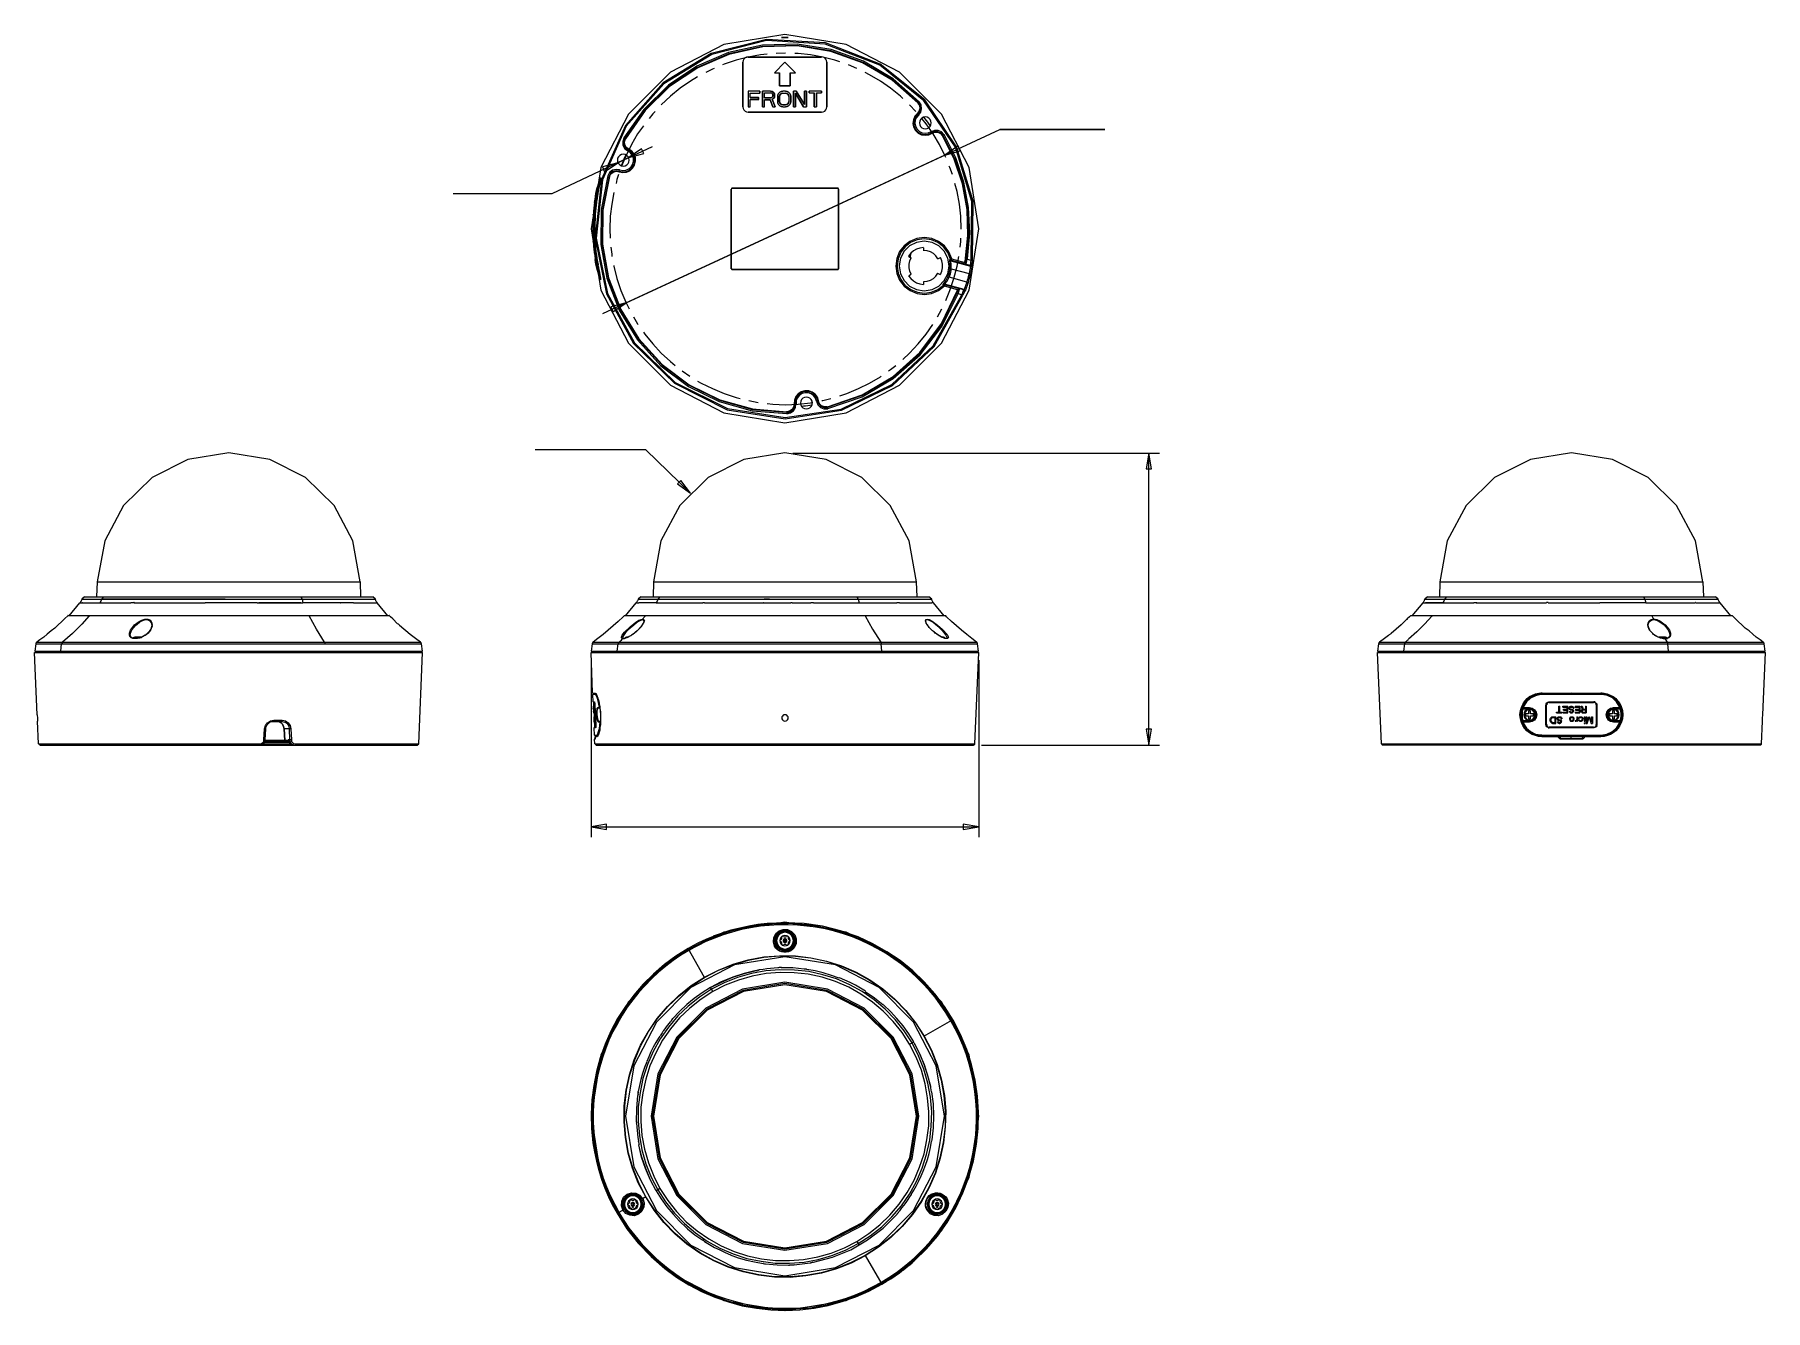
# Model space of a CAD drawing. Header units: millimetres. Extents: x -495897 to 1376592, y -28539 to 470976.
# Drawn here: x 491312 to 534007, y 181421 to 212878 of the extents above; entities that cross this region are included whole.
import ezdxf

# ---------------------------------------------------------------- set-up
doc = ezdxf.new("R2010")
doc.units = ezdxf.units.MM

msp = doc.modelspace()

# ---------------------------------------------------------------- linework, layer by layer
at = {"color": 0}
for p, q in [((509902.039, 212806.275), (509736.939, 212806.275)), ((509736.939, 212806.275), (509902.039, 212806.275)), ((508614.389, 212244.935), (508322.669, 212145.875)), ((508911.439, 212322.025), (508614.389, 212244.935)), ((508784.949, 211094.825), (508784.949, 212195.535)), ((508784.949, 212195.535), (508784.949, 211094.825)), ((508784.949, 212195.535), (508784.949, 212195.535)), ((509219.669, 212377.015), (508911.439, 212322.025)), ((508911.439, 212322.025), (508911.439, 212322.025)), ((508911.439, 212322.025), (510722.209, 212322.025)), ((510722.209, 212322.025), (508911.439, 212322.025)), ((509379.309, 212393.525), (509219.669, 212377.015)), ((509560.919, 211936.835), (509819.489, 212195.535)), ((509819.489, 212195.535), (509560.919, 211936.835)), ((509836.129, 212421.085), (509604.859, 212410.165)), ((509819.489, 212195.535), (510078.189, 211936.835)), ((510078.189, 211936.835), (509819.489, 212195.535)), ((510144.229, 212410.165), (510061.679, 212410.165)), ((510452.459, 212377.145), (510144.229, 212410.165)), ((510755.099, 212322.025), (510452.459, 212377.145)), ((510722.209, 212322.025), (510722.209, 212322.025)), ((511052.409, 212244.935), (510755.099, 212322.025)), ((510854.159, 212195.535), (510854.159, 211094.825)), ((510854.159, 211094.825), (510854.159, 212195.535)), ((510854.159, 212195.535), (510854.159, 212195.535)), ((511173.309, 212206.455), (511052.409, 212244.935)), ((507667.729, 211837.775), (507491.709, 211733.125)), ((508036.409, 212024.845), (507865.849, 211942.165)), ((508075.019, 212041.225), (508036.409, 212024.845)), ((508322.669, 212145.875), (508284.059, 212129.365)), ((509560.919, 211936.835), (509687.409, 211936.835)), ((509560.919, 211936.835), (509687.409, 211936.835)), ((509687.409, 211612.095), (509687.409, 211936.835)), ((509687.409, 211936.835), (509687.409, 211612.095)), ((509946.109, 211936.835), (509946.109, 211612.225)), ((509946.109, 211612.225), (509946.109, 211936.835)), ((509946.109, 211936.835), (510078.189, 211936.835)), ((509946.109, 211936.835), (510078.189, 211936.835)), ((511597.109, 212041.225), (511387.939, 212129.365)), ((511910.799, 211887.175), (511800.689, 211942.165)), ((512175.089, 211733.125), (511910.799, 211887.175)), ((506996.279, 211358.855), (506770.599, 211149.815)), ((507238.599, 211557.105), (506996.279, 211358.855)), ((507491.709, 211733.125), (507238.599, 211557.105)), ((508911.439, 211485.605), (508911.439, 211094.825)), ((508911.439, 211485.605), (508911.439, 211094.825)), ((509203.159, 211485.605), (508911.439, 211485.605)), ((509203.159, 211485.605), (508911.439, 211485.605)), ((508960.969, 211325.965), (508960.969, 211435.945)), ((508960.969, 211325.965), (508960.969, 211435.945)), ((508960.969, 211435.945), (509203.159, 211435.945)), ((508960.969, 211435.945), (509203.159, 211435.945)), ((509203.159, 211485.605), (509203.159, 211435.945)), ((509203.159, 211435.945), (509203.159, 211485.605)), ((509269.199, 211094.825), (509269.199, 211485.605)), ((509269.199, 211485.605), (509269.199, 211094.825)), ((509461.729, 211485.605), (509269.199, 211485.605)), ((509461.729, 211485.605), (509269.199, 211485.605)), ((509318.729, 211320.375), (509318.729, 211441.535)), ((509318.729, 211320.375), (509318.729, 211441.535)), ((509318.729, 211441.535), (509472.779, 211441.535)), ((509318.729, 211441.535), (509472.779, 211441.535)), ((509461.729, 211485.605), (509505.929, 211474.425)), ((509505.929, 211474.425), (509461.729, 211485.605)), ((509494.879, 211435.945), (509472.779, 211441.535)), ((509472.779, 211441.535), (509494.879, 211435.945)), ((509511.389, 211419.435), (509494.879, 211435.945)), ((509494.879, 211435.945), (509511.389, 211419.435)), ((509494.879, 211325.965), (509511.389, 211342.475)), ((509511.389, 211342.475), (509494.879, 211325.965)), ((509505.929, 211474.425), (509538.949, 211452.455)), ((509538.949, 211452.455), (509505.929, 211474.425)), ((509522.309, 211392.005), (509511.389, 211419.435)), ((509511.389, 211419.435), (509522.309, 211392.005)), ((509511.389, 211342.475), (509522.439, 211370.035)), ((509522.439, 211370.035), (509511.389, 211342.475)), ((509522.309, 211370.035), (509522.309, 211391.875)), ((509522.309, 211391.875), (509522.309, 211370.035)), ((509538.949, 211452.455), (509560.919, 211419.435)), ((509560.919, 211419.435), (509538.949, 211452.455)), ((509560.919, 211419.435), (509566.379, 211391.875)), ((509566.379, 211391.875), (509560.919, 211419.435)), ((509566.379, 211358.855), (509560.919, 211337.015)), ((509560.919, 211337.015), (509566.379, 211358.855)), ((509566.379, 211392.005), (509566.379, 211358.855)), ((509566.379, 211358.855), (509566.379, 211392.005)), ((509643.599, 211353.395), (509648.929, 211391.875)), ((509648.929, 211391.875), (509643.599, 211353.395)), ((509643.599, 211226.905), (509643.599, 211353.395)), ((509643.599, 211353.395), (509643.599, 211226.905)), ((509648.929, 211392.005), (509665.439, 211425.025)), ((509665.439, 211425.025), (509648.929, 211392.005)), ((509665.439, 211425.025), (509698.589, 211458.045)), ((509698.589, 211458.045), (509665.439, 211425.025)), ((509946.109, 211612.095), (509687.409, 211612.095)), ((509687.409, 211612.095), (509946.109, 211612.095)), ((509698.589, 211386.545), (509687.409, 211353.395)), ((509687.409, 211353.395), (509698.589, 211386.545)), ((509687.409, 211353.395), (509687.409, 211226.905)), ((509687.409, 211226.905), (509687.409, 211353.395)), ((509698.589, 211458.045), (509731.479, 211474.685)), ((509731.479, 211474.685), (509698.589, 211458.045)), ((509715.099, 211408.515), (509698.589, 211386.545)), ((509698.589, 211386.545), (509715.099, 211408.515)), ((509736.939, 211425.025), (509715.099, 211408.515)), ((509715.099, 211408.515), (509736.939, 211425.025)), ((509731.479, 211474.425), (509770.089, 211485.605)), ((509770.089, 211485.605), (509731.479, 211474.425)), ((509770.089, 211435.945), (509736.939, 211425.025)), ((509736.939, 211425.025), (509770.089, 211435.945)), ((509836.129, 211485.605), (509770.089, 211485.605)), ((509836.129, 211485.605), (509770.089, 211485.605)), ((509770.089, 211435.945), (509836.129, 211435.945)), ((509770.089, 211435.945), (509836.129, 211435.945)), ((509836.129, 211485.605), (509874.479, 211474.425)), ((509874.479, 211474.425), (509836.129, 211485.605)), ((509869.149, 211425.025), (509836.129, 211435.945)), ((509836.129, 211435.945), (509869.149, 211425.025)), ((509891.119, 211408.515), (509869.149, 211425.025)), ((509869.149, 211425.025), (509891.119, 211408.515)), ((509874.479, 211474.425), (509907.629, 211458.045)), ((509907.629, 211458.045), (509874.479, 211474.425)), ((509907.629, 211386.545), (509891.119, 211408.515)), ((509891.119, 211408.515), (509907.629, 211386.545)), ((509907.629, 211458.045), (509940.649, 211425.025)), ((509940.649, 211425.025), (509907.629, 211458.045)), ((509918.679, 211353.395), (509907.629, 211386.545)), ((509907.629, 211386.545), (509913.219, 211353.395)), ((509913.219, 211353.395), (509913.219, 211226.905)), ((509918.679, 211353.395), (509918.679, 211226.905)), ((509940.649, 211425.025), (509957.029, 211391.875)), ((509957.029, 211391.875), (509940.649, 211425.025)), ((509957.029, 211392.005), (509962.619, 211353.395)), ((509962.619, 211353.395), (509957.029, 211392.005)), ((509962.619, 211353.395), (509962.619, 211226.905)), ((509962.619, 211226.905), (509962.619, 211353.395)), ((510028.659, 211094.825), (510028.659, 211485.605)), ((510028.659, 211485.605), (510028.659, 211094.825)), ((510100.159, 211485.605), (510028.659, 211485.605)), ((510100.159, 211485.605), (510028.659, 211485.605)), ((510078.189, 211094.825), (510078.189, 211435.945)), ((510281.899, 211094.825), (510078.189, 211435.945)), ((510078.189, 211430.355), (510078.189, 211094.825)), ((510078.189, 211430.355), (510281.899, 211094.825)), ((510100.159, 211485.605), (510303.869, 211155.275)), ((510303.869, 211155.275), (510100.159, 211485.605)), ((510303.869, 211155.275), (510303.869, 211485.605)), ((510303.869, 211485.605), (510303.869, 211155.275)), ((510353.399, 211485.605), (510303.869, 211485.605)), ((510353.399, 211485.605), (510303.869, 211485.605)), ((510353.399, 211485.605), (510353.399, 211094.825)), ((510353.399, 211094.825), (510353.399, 211485.605)), ((510419.439, 211441.535), (510419.439, 211485.605)), ((510419.439, 211485.605), (510419.439, 211441.535)), ((510722.209, 211485.605), (510419.439, 211485.605)), ((510722.209, 211485.605), (510419.439, 211485.605)), ((510419.439, 211441.535), (510546.059, 211441.535)), ((510419.439, 211441.535), (510546.059, 211441.535)), ((510546.059, 211094.825), (510546.059, 211441.535)), ((510546.059, 211441.535), (510546.059, 211094.825)), ((510595.589, 211441.535), (510595.589, 211094.825)), ((510595.589, 211094.825), (510595.589, 211441.535)), ((510595.589, 211441.535), (510722.209, 211441.535)), ((510595.589, 211441.535), (510722.209, 211441.535)), ((510722.209, 211485.605), (510722.209, 211441.535)), ((510722.209, 211441.535), (510722.209, 211485.605)), ((512428.199, 211557.105), (512175.089, 211733.125)), ((512670.389, 211358.855), (512428.199, 211557.105)), ((512730.709, 211303.865), (512670.389, 211358.855)), ((506561.559, 210924.265), (506468.089, 210808.565)), ((506616.679, 210984.715), (506561.559, 210924.265)), ((508784.949, 211094.825), (508784.949, 211094.825)), ((508911.439, 211094.825), (508960.969, 211094.825)), ((508911.439, 211094.825), (508960.969, 211094.825)), ((508911.439, 210968.205), (508911.439, 210968.205)), ((510722.209, 210968.205), (508911.439, 210968.205)), ((508911.439, 210968.205), (510722.209, 210968.205)), ((509170.269, 211325.965), (508960.969, 211325.965)), ((508960.969, 211325.965), (509175.599, 211325.965)), ((508960.969, 211094.825), (508960.969, 211276.305)), ((508960.969, 211094.825), (508960.969, 211276.305)), ((509170.269, 211276.305), (508960.969, 211276.305)), ((508960.969, 211276.305), (509175.599, 211276.305)), ((509170.269, 211276.305), (509170.269, 211325.965)), ((509175.599, 211276.305), (509175.599, 211325.965)), ((509269.199, 211094.825), (509318.729, 211094.825)), ((509269.199, 211094.825), (509318.729, 211094.825)), ((509318.729, 211320.375), (509472.779, 211320.375)), ((509472.779, 211320.375), (509318.729, 211320.375)), ((509318.729, 211094.825), (509318.729, 211270.975)), ((509318.729, 211094.825), (509318.729, 211270.975)), ((509456.399, 211270.975), (509318.729, 211270.975)), ((509318.729, 211270.975), (509456.399, 211270.975)), ((509522.309, 211094.825), (509456.399, 211270.975)), ((509456.399, 211270.975), (509522.309, 211094.825)), ((509472.779, 211320.375), (509494.879, 211325.965)), ((509494.879, 211325.965), (509472.779, 211320.375)), ((509538.949, 211303.865), (509505.929, 211287.485)), ((509505.929, 211287.485), (509538.949, 211303.865)), ((509505.929, 211287.485), (509577.429, 211094.825)), ((509577.429, 211094.825), (509505.929, 211287.485)), ((509522.309, 211094.825), (509577.429, 211094.825)), ((509522.309, 211094.825), (509577.429, 211094.825)), ((509560.919, 211336.885), (509538.949, 211303.865)), ((509538.949, 211303.865), (509560.919, 211336.885)), ((509648.929, 211188.425), (509643.599, 211226.905)), ((509643.599, 211226.905), (509648.929, 211188.425)), ((509665.439, 211155.275), (509648.929, 211188.425)), ((509648.929, 211188.425), (509665.439, 211155.275)), ((509698.589, 211122.255), (509665.439, 211155.275)), ((509665.439, 211155.275), (509698.589, 211122.255)), ((509687.409, 211226.905), (509698.589, 211193.885)), ((509698.589, 211193.885), (509687.409, 211226.905)), ((509698.589, 211193.885), (509715.099, 211171.915)), ((509715.099, 211171.915), (509698.589, 211193.885)), ((509731.479, 211105.745), (509698.589, 211122.255)), ((509698.589, 211122.255), (509731.479, 211105.745)), ((509715.099, 211171.915), (509736.939, 211155.275)), ((509736.939, 211155.275), (509715.099, 211171.915)), ((509770.089, 211094.825), (509731.479, 211105.745)), ((509731.479, 211105.745), (509770.089, 211094.825)), ((509736.939, 211155.275), (509770.089, 211144.355)), ((509770.089, 211144.355), (509736.939, 211155.275)), ((509770.089, 211144.355), (509836.129, 211144.355)), ((509836.129, 211144.355), (509770.089, 211144.355)), ((509770.089, 211094.825), (509836.129, 211094.825)), ((509770.089, 211094.825), (509836.129, 211094.825)), ((509836.129, 211144.355), (509869.149, 211155.275)), ((509869.149, 211155.275), (509836.129, 211144.355)), ((509874.479, 211105.745), (509836.129, 211094.825)), ((509836.129, 211094.825), (509874.479, 211105.745)), ((509869.149, 211155.275), (509891.119, 211171.915)), ((509891.119, 211171.915), (509869.149, 211155.275)), ((509907.629, 211122.255), (509874.479, 211105.745)), ((509874.479, 211105.745), (509907.629, 211122.255)), ((509891.119, 211171.915), (509907.629, 211193.885)), ((509907.629, 211193.885), (509891.119, 211171.915)), ((509913.219, 211226.905), (509907.629, 211193.885)), ((509907.629, 211193.885), (509918.679, 211226.905)), ((509940.649, 211155.275), (509907.629, 211122.255)), ((509907.629, 211122.255), (509940.649, 211155.275)), ((509957.029, 211188.425), (509940.649, 211155.275)), ((509940.649, 211155.275), (509957.029, 211188.425)), ((509962.619, 211226.905), (509957.029, 211188.425)), ((509957.029, 211188.425), (509962.619, 211226.905)), ((510028.659, 211094.825), (510078.189, 211094.825)), ((510028.659, 211094.825), (510078.189, 211094.825)), ((510281.899, 211094.825), (510353.399, 211094.825)), ((510281.899, 211094.825), (510353.399, 211094.825)), ((510546.059, 211094.825), (510595.589, 211094.825)), ((510546.059, 211094.825), (510595.589, 211094.825)), ((510722.209, 210968.205), (510722.209, 210968.205)), ((510854.159, 211094.825), (510854.159, 211094.825)), ((513049.989, 210984.715), (512895.939, 211149.815)), ((513127.079, 210984.715), (513083.139, 210929.725)), ((513083.139, 210929.725), (513094.059, 210918.805)), ((513138.129, 210979.125), (513094.059, 210918.805)), ((513094.059, 210918.805), (513143.459, 210979.125)), ((513094.059, 210918.805), (513094.059, 210918.805)), ((513094.059, 210918.805), (513116.159, 210891.115)), ((513099.389, 211188.425), (513104.979, 211199.475)), ((513099.389, 211188.425), (513138.129, 211127.845)), ((513110.569, 211199.345), (513104.979, 211199.345)), ((513104.979, 211199.345), (513149.049, 211133.435)), ((513110.569, 211199.345), (513132.539, 211221.315)), ((513149.049, 211133.435), (513110.569, 211199.345)), ((513116.159, 210891.115), (513171.149, 210962.615)), ((513149.049, 211056.345), (513127.079, 210984.715)), ((513182.069, 211144.355), (513132.539, 211221.315)), ((513138.129, 211127.845), (513149.049, 211056.345)), ((513160.229, 211056.345), (513138.129, 210979.125)), ((513143.459, 210979.125), (513165.559, 211056.345)), ((513149.049, 211133.435), (513160.229, 211056.345)), ((513165.559, 211056.345), (513149.049, 211133.435)), ((513171.149, 210962.615), (513193.119, 211050.755)), ((513193.119, 211050.755), (513182.069, 211144.355)), ((506330.419, 210632.545), (506187.289, 210428.965)), ((509836.129, 208084.545), (515119.329, 210538.945)), ((513303.099, 210682.075), (513198.709, 210808.565)), ((513479.249, 210428.835), (513303.099, 210682.075)), ((513506.809, 210516.975), (513424.259, 210483.955)), ((513512.139, 210489.415), (513440.769, 210456.395)), ((513600.279, 210516.975), (513506.809, 210516.975)), ((513589.229, 210483.955), (513512.139, 210489.415)), ((513682.959, 210478.365), (513600.279, 210516.975)), ((515119.329, 210538.945), (517713.739, 210538.945)), ((517713.739, 210538.945), (515119.329, 210538.945)), ((505846.169, 210324.315), (505818.609, 210241.765)), ((505818.609, 210241.765), (505824.199, 210148.295)), ((505824.199, 210148.295), (505873.599, 210065.615)), ((505829.529, 209779.355), (506550.639, 210120.605)), ((505873.599, 210313.265), (505846.169, 210324.315)), ((505851.629, 210236.175), (505873.599, 210313.265)), ((505873.599, 210313.265), (505851.629, 210236.175)), ((505857.089, 210159.215), (505851.629, 210236.175)), ((505851.629, 210236.175), (505857.089, 210159.215)), ((505895.699, 210087.715), (505857.089, 210159.215)), ((505857.089, 210159.215), (505895.699, 210087.715)), ((505862.679, 210236.175), (505884.519, 210307.935)), ((505873.599, 210164.675), (505862.679, 210236.175)), ((505873.599, 210313.265), (505873.599, 210313.265)), ((505884.519, 210307.935), (505873.599, 210313.265)), ((505906.749, 210098.635), (505873.599, 210164.675)), ((505873.599, 210065.615), (505945.099, 210010.625)), ((506033.239, 210164.675), (505895.699, 209884.005)), ((505961.739, 210043.645), (505895.699, 210087.715)), ((505895.699, 210087.715), (505956.279, 210043.645)), ((505967.199, 210054.565), (505906.749, 210098.635)), ((506286.349, 210065.615), (505967.199, 209845.525)), ((506187.289, 210428.965), (506033.239, 210164.675)), ((506341.599, 209950.175), (506286.349, 210065.615)), ((506341.599, 209950.175), (506286.349, 210065.615)), ((513440.769, 210456.395), (513424.259, 210483.955)), ((513440.769, 210456.395), (513512.139, 210483.955)), ((513440.769, 210456.395), (513440.769, 210456.395)), ((513446.229, 210445.475), (513440.769, 210456.395)), ((513446.229, 210445.475), (513517.729, 210472.905)), ((513633.429, 210164.675), (513479.249, 210428.835)), ((513512.139, 210483.955), (513589.229, 210483.955)), ((513517.729, 210472.905), (513589.229, 210472.905)), ((513660.859, 210456.395), (513589.229, 210483.955)), ((513589.229, 210483.955), (513660.859, 210450.805)), ((513589.229, 210472.905), (513655.399, 210439.885)), ((513776.429, 209884.005), (513633.429, 210164.675)), ((513655.399, 210439.885), (513704.929, 210384.895)), ((513715.849, 210395.815), (513660.859, 210456.395)), ((513660.859, 210450.805), (513715.849, 210390.225)), ((513743.409, 210412.325), (513682.959, 210478.365)), ((513704.929, 210384.895), (513715.849, 210390.225)), ((513715.849, 210395.815), (513743.409, 210412.325)), ((513715.849, 210390.225), (513715.849, 210395.815)), ((514090.119, 210131.785), (513765.509, 209906.105)), ((514145.109, 210010.625), (514090.119, 210131.785)), ((514145.109, 210010.625), (514090.119, 210131.785)), ((505829.529, 209779.355), (504068.549, 208953.855)), ((505697.579, 209719.035), (505317.979, 209614.385)), ((505697.579, 209719.035), (505317.979, 209614.385)), ((505372.969, 209493.355), (505697.579, 209719.035)), ((505697.579, 209719.035), (505829.529, 209779.355)), ((505895.699, 209884.005), (505791.179, 209636.485)), ((505967.199, 209845.525), (505829.529, 209779.355)), ((505956.279, 210043.645), (505945.099, 210010.625)), ((505961.739, 210043.645), (505956.279, 210043.645)), ((505967.199, 210054.565), (505961.739, 210043.645)), ((505967.199, 209845.525), (506341.599, 209950.175)), ((505967.199, 209845.525), (506341.599, 209950.175)), ((513765.509, 209906.105), (509836.129, 208084.545)), ((513765.509, 209906.105), (514145.109, 210010.625)), ((513765.509, 209906.105), (514145.109, 210010.625)), ((513787.349, 209851.115), (513776.429, 209884.005)), ((513891.999, 209603.335), (513875.489, 209636.485)), ((505235.299, 209256.625), (505202.149, 209146.645)), ((505202.149, 209141.055), (505235.299, 209256.625)), ((505224.249, 209096.985), (505262.729, 209284.185)), ((505235.299, 209256.625), (505240.889, 209278.725)), ((505240.889, 209273.135), (505235.299, 209256.625)), ((505240.889, 209278.725), (505246.219, 209300.695)), ((505246.219, 209284.185), (505240.889, 209273.135)), ((505262.729, 209267.805), (505240.889, 209141.055)), ((505246.219, 209300.695), (505251.809, 209317.205)), ((505246.219, 209284.185), (505246.219, 209284.185)), ((505257.139, 209284.185), (505246.219, 209284.185)), ((505246.219, 209284.185), (505246.219, 209284.185)), ((505251.809, 209317.205), (505268.319, 209344.765)), ((505257.139, 209234.655), (505251.809, 209223.735)), ((505251.809, 209223.735), (505251.809, 209201.635)), ((505268.319, 209295.105), (505257.139, 209295.105)), ((505257.139, 209284.185), (505257.139, 209295.105)), ((505257.139, 209284.185), (505262.729, 209278.725)), ((505262.729, 209278.725), (505257.139, 209284.185)), ((505262.729, 209251.165), (505257.139, 209245.705)), ((505257.139, 209245.705), (505257.139, 209234.655)), ((505262.729, 209300.695), (505273.909, 209311.615)), ((505262.729, 209284.185), (505268.319, 209289.645)), ((505268.319, 209289.645), (505262.729, 209267.805)), ((505268.319, 209284.185), (505262.729, 209278.725)), ((505262.729, 209284.185), (505262.729, 209284.185)), ((505262.729, 209278.725), (505262.729, 209251.165)), ((505268.319, 209344.765), (505273.909, 209355.685)), ((505273.909, 209322.795), (505268.319, 209306.285)), ((505273.909, 209317.205), (505268.319, 209311.615)), ((505268.319, 209311.615), (505268.319, 209306.285)), ((505268.319, 209306.285), (505268.319, 209300.695)), ((505268.319, 209306.285), (505268.319, 209289.645)), ((505268.319, 209300.695), (505268.319, 209295.105)), ((505268.319, 209295.105), (505268.319, 209284.185)), ((505268.319, 209289.645), (505268.319, 209289.645)), ((505273.909, 209355.685), (505273.909, 209350.225)), ((505273.909, 209344.765), (505273.909, 209350.225)), ((505273.909, 209350.225), (505273.909, 209317.205)), ((505273.909, 209350.225), (505273.909, 209333.715)), ((505273.909, 209333.715), (505273.909, 209322.795)), ((505317.979, 209614.385), (505372.969, 209493.355)), ((505317.979, 209614.385), (505372.969, 209493.355)), ((505493.999, 209476.845), (505449.929, 209394.295)), ((505482.949, 209383.245), (505449.929, 209394.295)), ((505516.099, 209454.745), (505482.949, 209383.245)), ((505482.949, 209383.245), (505516.099, 209449.285)), ((505482.949, 209383.245), (505482.949, 209383.245)), ((505493.999, 209377.785), (505482.949, 209383.245)), ((505565.499, 209531.835), (505493.999, 209476.845)), ((505493.999, 209377.785), (505527.019, 209443.825)), ((505576.419, 209504.275), (505516.099, 209454.745)), ((505516.099, 209449.285), (505582.009, 209498.815)), ((505527.019, 209443.825), (505587.599, 209487.765)), ((505653.639, 209553.805), (505565.499, 209531.835)), ((505653.639, 209520.915), (505576.419, 209504.275)), ((505582.009, 209498.815), (505653.639, 209520.915)), ((505587.599, 209487.765), (505658.969, 209509.735)), ((505741.649, 209542.885), (505653.639, 209553.805)), ((505653.639, 209520.915), (505730.729, 209509.735)), ((505730.729, 209509.735), (505653.639, 209520.915)), ((505675.479, 209306.285), (505653.639, 209207.225)), ((505658.969, 209509.735), (505730.729, 209498.815)), ((505713.959, 209427.185), (505675.479, 209306.285)), ((505730.729, 209509.735), (505741.649, 209542.885)), ((505730.729, 209498.815), (505730.729, 209509.735)), ((505730.729, 209509.735), (505730.729, 209509.735)), ((513952.579, 209427.185), (513891.999, 209603.335)), ((514068.149, 209009.105), (514013.029, 209207.225)), ((504068.549, 208953.855), (501634.338, 208953.855)), ((505163.669, 208970.495), (505136.239, 208816.315)), ((505136.239, 208816.315), (505158.339, 208959.445)), ((505136.239, 208816.315), (505136.239, 208816.315)), ((505158.339, 208959.445), (505191.229, 209108.165)), ((505191.229, 209108.165), (505163.669, 208970.495)), ((505180.309, 208981.545), (505207.739, 209124.675)), ((505191.229, 208981.545), (505180.309, 208953.855)), ((505180.309, 208953.855), (505180.309, 208970.495)), ((505185.769, 208953.855), (505180.309, 208953.855)), ((505180.309, 208953.855), (505180.309, 208948.525)), ((505180.309, 208948.525), (505180.309, 208953.855)), ((505180.309, 208816.315), (505202.149, 208953.855)), ((505185.769, 208849.465), (505180.309, 208832.955)), ((505180.309, 208832.955), (505180.309, 208816.315)), ((505180.309, 208816.315), (505180.309, 208816.315)), ((505180.309, 208816.315), (505180.309, 208816.315)), ((505191.229, 208975.955), (505185.769, 208975.955)), ((505185.769, 208975.955), (505185.769, 208970.495)), ((505185.769, 208970.495), (505185.769, 208965.035)), ((505185.769, 208965.035), (505185.769, 208959.445)), ((505185.769, 208959.445), (505185.769, 208953.855)), ((505191.229, 208871.435), (505185.769, 208860.515)), ((505185.769, 208860.515), (505185.769, 208849.465)), ((505185.769, 208855.055), (505185.769, 208849.465)), ((505202.149, 209146.645), (505191.229, 209108.165)), ((505191.229, 209108.165), (505202.149, 209141.055)), ((505224.249, 209124.675), (505191.229, 208981.545)), ((505196.689, 208998.185), (505191.229, 208992.595)), ((505191.229, 208992.595), (505191.229, 208987.005)), ((505191.229, 208987.005), (505191.229, 208981.545)), ((505191.229, 208981.545), (505191.229, 208975.955)), ((505196.689, 208910.045), (505191.229, 208893.535)), ((505191.229, 208893.535), (505191.229, 208882.355)), ((505191.229, 208882.355), (505191.229, 208871.435)), ((505191.229, 208882.355), (505191.229, 208882.355)), ((505196.689, 209003.515), (505213.329, 209096.985)), ((505202.149, 209025.615), (505196.689, 209020.025)), ((505196.689, 209020.025), (505196.689, 209014.435)), ((505196.689, 209014.435), (505196.689, 209003.515)), ((505196.689, 209003.515), (505196.689, 208998.185)), ((505202.149, 208942.935), (505196.689, 208932.015)), ((505196.689, 208932.015), (505196.689, 208920.965)), ((505196.689, 208920.965), (505196.689, 208910.045)), ((505202.149, 208953.855), (505224.249, 209096.985)), ((505229.839, 209096.985), (505202.149, 208965.035)), ((505207.739, 209053.175), (505202.149, 209041.995)), ((505202.149, 209041.995), (505202.149, 209036.535)), ((505202.149, 209036.535), (505202.149, 209025.615)), ((505207.739, 208975.955), (505202.149, 208965.035)), ((505202.149, 208965.035), (505202.149, 208942.935)), ((505207.739, 209124.675), (505218.789, 209124.675)), ((505213.329, 209080.605), (505207.739, 209069.685)), ((505207.739, 209069.685), (505207.739, 209053.175)), ((505213.329, 208997.925), (505207.739, 208987.005)), ((505207.739, 208987.005), (505207.739, 208975.955)), ((505218.789, 209102.575), (505213.329, 209080.605)), ((505218.789, 209031.075), (505213.329, 209020.025)), ((505213.329, 209020.025), (505213.329, 209009.105)), ((505213.329, 209009.105), (505213.329, 208997.925)), ((505224.249, 209124.675), (505218.789, 209124.675)), ((505224.249, 209119.085), (505218.789, 209113.495)), ((505218.789, 209113.495), (505218.789, 209102.575)), ((505224.249, 209058.505), (505218.789, 209052.915)), ((505218.789, 209052.915), (505218.789, 209041.995)), ((505218.789, 209041.995), (505218.789, 209031.075)), ((505224.249, 209124.675), (505224.249, 209119.085)), ((505224.249, 209124.675), (505224.249, 209124.675)), ((505229.839, 209091.525), (505224.249, 209080.605)), ((505224.249, 209080.605), (505224.249, 209058.505)), ((505240.889, 209141.055), (505229.839, 209096.985)), ((505235.299, 209119.085), (505229.839, 209108.165)), ((505229.839, 209108.165), (505229.839, 209096.985)), ((505229.839, 209096.985), (505229.839, 209091.525)), ((505240.889, 209146.645), (505235.299, 209124.675)), ((505235.299, 209124.675), (505235.299, 209119.085)), ((505251.809, 209201.635), (505240.889, 209163.155)), ((505240.889, 209163.155), (505240.889, 209146.645)), ((505598.519, 208987.005), (505548.989, 208700.745)), ((508493.229, 207104.995), (508493.229, 209069.685)), ((508493.229, 209069.685), (508493.229, 207104.995)), ((508493.229, 209069.685), (508493.229, 209069.685)), ((508515.329, 209091.525), (508515.329, 209091.525)), ((508515.329, 209091.525), (511123.779, 209091.525)), ((511123.779, 209091.525), (508515.329, 209091.525)), ((511123.779, 209091.525), (511123.779, 209091.525)), ((511145.879, 209069.685), (511145.879, 209069.685)), ((511145.879, 209069.685), (511145.879, 207104.995)), ((511145.879, 207104.995), (511145.879, 209069.685)), ((514123.269, 208700.745), (514068.149, 209009.105)), ((505092.169, 208414.615), (505086.709, 208403.565)), ((505092.169, 208436.715), (505092.169, 208442.305)), ((505092.169, 208442.305), (505092.169, 208425.665)), ((505103.349, 208370.545), (505097.759, 208348.575)), ((505103.349, 208354.165), (505097.759, 208326.475)), ((505103.349, 208453.225), (505119.599, 208453.225)), ((505103.349, 208436.715), (505108.679, 208436.715)), ((505108.679, 208376.135), (505103.349, 208359.625)), ((505103.349, 208370.545), (505103.349, 208370.545)), ((505103.349, 208370.545), (505103.349, 208348.575)), ((505103.349, 208359.625), (505108.679, 208359.625)), ((505103.349, 208359.625), (505103.349, 208359.625)), ((505103.349, 208359.625), (505103.349, 208332.065)), ((505103.349, 208354.165), (505103.349, 208354.165)), ((505108.679, 208436.715), (505108.679, 208436.715)), ((505108.679, 208376.135), (505125.189, 208376.135)), ((505114.269, 208370.545), (505108.679, 208365.215)), ((505108.679, 208365.215), (505108.679, 208359.625)), ((505114.269, 208359.625), (505108.679, 208354.165)), ((505108.679, 208354.165), (505114.269, 208354.165)), ((505108.679, 208354.165), (505108.679, 208282.665)), ((505114.269, 208447.635), (505125.189, 208447.635)), ((505114.269, 208420.205), (505125.189, 208420.205)), ((505114.269, 208403.565), (505125.189, 208403.565)), ((505114.269, 208376.135), (505114.269, 208376.135)), ((505114.269, 208376.135), (505114.269, 208376.135)), ((505114.269, 208376.135), (505114.269, 208315.555)), ((505114.269, 208370.545), (505125.189, 208370.545)), ((505114.269, 208365.215), (505119.599, 208365.215)), ((505114.269, 208359.625), (505114.269, 208359.625)), ((505114.269, 208359.625), (505119.599, 208359.625)), ((505119.599, 208651.345), (505130.779, 208717.385)), ((505119.599, 208640.425), (505130.779, 208640.425)), ((505119.599, 208513.675), (505125.189, 208464.145)), ((505119.599, 208464.145), (505125.189, 208464.145)), ((505136.239, 208585.175), (505125.189, 208541.105)), ((505136.239, 208579.845), (505125.189, 208524.725)), ((505125.189, 208524.725), (505136.239, 208524.725)), ((505125.189, 208524.725), (505125.189, 208475.195)), ((505125.189, 208475.195), (505130.779, 208475.195)), ((505130.779, 208717.385), (505152.749, 208717.385)), ((505130.779, 208717.385), (505136.239, 208706.335)), ((505130.779, 208640.425), (505136.239, 208640.425)), ((505130.779, 208607.275), (505141.699, 208607.275)), ((505130.779, 208585.175), (505136.239, 208585.175)), ((505136.239, 208706.335), (505147.159, 208700.745)), ((505136.239, 208673.315), (505141.699, 208684.235)), ((505136.239, 208651.345), (505136.239, 208673.315)), ((505136.239, 208579.845), (505141.699, 208579.845)), ((505136.239, 208381.725), (505136.239, 208359.625)), ((505141.699, 208684.235), (505147.159, 208700.745)), ((505147.159, 208684.235), (505141.699, 208673.315)), ((505141.699, 208673.315), (505141.699, 208640.425)), ((505147.159, 208700.745), (505152.749, 208700.745)), ((505147.159, 208700.745), (505147.159, 208684.235)), ((505152.749, 208684.235), (505147.159, 208640.165)), ((505152.749, 208673.315), (505147.159, 208667.855)), ((505147.159, 208667.855), (505147.159, 208640.425)), ((505147.159, 208640.425), (505147.159, 208640.425)), ((505152.749, 208717.385), (505152.749, 208711.925)), ((505152.749, 208717.385), (505152.749, 208689.825)), ((505152.749, 208711.925), (505152.749, 208711.925)), ((505152.749, 208711.925), (505152.749, 208695.415)), ((505152.749, 208695.415), (505152.749, 208673.315)), ((505510.509, 208398.235), (505499.459, 208084.545)), ((505548.989, 208700.745), (505510.509, 208398.235)), ((514156.159, 208398.235), (514123.269, 208700.745)), ((514167.209, 208084.545), (514156.159, 208398.235)), ((505075.659, 208090.005), (505075.659, 208078.955)), ((505075.659, 208078.955), (505075.659, 208090.005)), ((505075.659, 208007.455), (505075.659, 208001.865)), ((505075.659, 208001.865), (505075.659, 208007.455)), ((505081.249, 208321.145), (505081.249, 208326.475)), ((505081.249, 208321.145), (505081.249, 208326.475)), ((505081.249, 208287.995), (505081.249, 208271.485)), ((505081.249, 208222.085), (505081.249, 208211.035)), ((505081.249, 208183.605), (505081.249, 208144.995)), ((505086.709, 208343.245), (505086.709, 208348.575)), ((505086.709, 208348.575), (505086.709, 208337.655)), ((505086.709, 208337.655), (505086.709, 208326.475)), ((505086.709, 208326.475), (505086.709, 208310.095)), ((505092.169, 208178.015), (505114.269, 208178.015)), ((505092.169, 208150.455), (505092.169, 208150.455)), ((505092.169, 208150.455), (505114.269, 208150.455)), ((505092.169, 208128.355), (505092.169, 208133.945)), ((505092.169, 208133.945), (505097.759, 208133.945)), ((505092.169, 208128.355), (505092.169, 208128.355)), ((505092.169, 208128.355), (505097.759, 208128.355)), ((505092.169, 208128.355), (505092.169, 208106.515)), ((505092.169, 208128.355), (505092.169, 208128.355)), ((505097.759, 208123.025), (505092.169, 208117.435)), ((505092.169, 208117.435), (505097.759, 208117.435)), ((505092.169, 208106.515), (505092.169, 208106.515)), ((505092.169, 208078.955), (505092.169, 208078.955)), ((505092.169, 208078.955), (505092.169, 208045.935)), ((505092.169, 208062.445), (505092.169, 208062.445)), ((505092.169, 208045.935), (505092.169, 208034.885)), ((505097.759, 208045.935), (505092.169, 208035.015)), ((505092.169, 208035.015), (505092.169, 208029.555)), ((505092.169, 208034.885), (505114.269, 208034.885)), ((505092.169, 208029.555), (505114.269, 208029.555)), ((505092.169, 208001.865), (505114.269, 208001.865)), ((505097.759, 207979.895), (505092.169, 207979.895)), ((505097.759, 208326.475), (505108.679, 208326.475)), ((505097.759, 208299.175), (505108.679, 208299.175)), ((505097.759, 208277.075), (505097.759, 208277.075)), ((505097.759, 208277.075), (505103.349, 208277.075)), ((505097.759, 208194.525), (505097.759, 208194.525)), ((505097.759, 208139.535), (505097.759, 208139.535)), ((505097.759, 208139.535), (505103.349, 208139.535)), ((505097.759, 208139.535), (505103.349, 208139.535)), ((505097.759, 208139.535), (505097.759, 208123.025)), ((505097.759, 208139.535), (505097.759, 208095.465)), ((505097.759, 208139.535), (505097.759, 208139.535)), ((505097.759, 208123.025), (505097.759, 208123.025)), ((505097.759, 208123.025), (505103.349, 208123.025)), ((505097.759, 208123.025), (505097.759, 208095.465)), ((505097.759, 208111.975), (505103.349, 208111.975)), ((505097.759, 208106.515), (505097.759, 208106.515)), ((505097.759, 208095.465), (505103.349, 208095.465)), ((505097.759, 208095.465), (505097.759, 208095.465)), ((505097.759, 208078.955), (505097.759, 208078.955)), ((505097.759, 208078.955), (505108.679, 208078.955)), ((505097.759, 208078.955), (505097.759, 208035.015)), ((505097.759, 208078.955), (505097.759, 208045.935)), ((505097.759, 208062.445), (505097.759, 208062.445)), ((505097.759, 208062.445), (505103.349, 208062.445)), ((505097.759, 208051.395), (505114.269, 208051.395)), ((505097.759, 208045.935), (505097.759, 208045.935)), ((505097.759, 208040.475), (505114.269, 208040.475)), ((505114.269, 208034.885), (505097.759, 208034.885)), ((505097.759, 207979.895), (505097.759, 207979.895)), ((505103.349, 208348.575), (505103.349, 208348.575)), ((505103.349, 208348.575), (505103.349, 208332.065)), ((505103.349, 208343.245), (505114.269, 208343.245)), ((505103.349, 208332.065), (505103.349, 208332.065)), ((505108.679, 208332.065), (505103.349, 208332.065)), ((505103.349, 208332.065), (505108.679, 208332.065)), ((505103.349, 208332.065), (505103.349, 208332.065)), ((505103.349, 208238.595), (505114.269, 208238.595)), ((505103.349, 208222.085), (505114.269, 208222.085)), ((505103.349, 208150.455), (505103.349, 208150.455)), ((505103.349, 208150.455), (505103.349, 208133.945)), ((505103.349, 208150.455), (505108.679, 208150.455)), ((505103.349, 208133.945), (505103.349, 208133.945)), ((505103.349, 208133.945), (505103.349, 208133.945)), ((505103.349, 208133.945), (505103.349, 208106.515)), ((505103.349, 208133.945), (505103.349, 208133.945)), ((505103.349, 208128.355), (505103.349, 208128.355)), ((505103.349, 208117.435), (505103.349, 208117.435)), ((505103.349, 208106.515), (505108.679, 208106.515)), ((505103.349, 208090.005), (505108.679, 208090.005)), ((505103.349, 208090.005), (505103.349, 208068.035)), ((505103.349, 208073.365), (505114.269, 208073.365)), ((505103.349, 208062.445), (505103.349, 208068.035)), ((505103.349, 208068.035), (505114.269, 208068.035)), ((505103.349, 208062.445), (505103.349, 208062.445)), ((505103.349, 208062.445), (505103.349, 208051.395)), ((505103.349, 208062.445), (505103.349, 208062.445)), ((505108.679, 208051.395), (505103.349, 208051.395)), ((505103.349, 208051.395), (505103.349, 208045.935)), ((505103.349, 208045.935), (505114.269, 208045.935)), ((505108.679, 208321.145), (505114.269, 208321.145)), ((505114.269, 208315.555), (505108.679, 208293.585)), ((505108.679, 208299.175), (505108.679, 208299.175)), ((505108.679, 208293.585), (505119.599, 208293.585)), ((505108.679, 208293.585), (505108.679, 208266.025)), ((505108.679, 208287.995), (505108.679, 208287.995)), ((505108.679, 208287.995), (505108.679, 208287.995)), ((505108.679, 208282.665), (505119.599, 208282.665)), ((505108.679, 208282.665), (505108.679, 208282.665)), ((505108.679, 208271.485), (505119.599, 208271.485)), ((505108.679, 208266.025), (505119.599, 208266.025)), ((505108.679, 208222.085), (505108.679, 208178.015)), ((505108.679, 208216.495), (505114.269, 208216.495)), ((505108.679, 208205.575), (505114.269, 208205.575)), ((505108.679, 208194.525), (505114.269, 208194.525)), ((505114.269, 208178.015), (505108.679, 208178.015)), ((505108.679, 208150.455), (505108.679, 208150.455)), ((505108.679, 208150.455), (505114.269, 208150.455)), ((505108.679, 208150.455), (505108.679, 208112.105)), ((505108.679, 208144.995), (505114.269, 208144.995)), ((505108.679, 208139.535), (505114.269, 208139.535)), ((505108.679, 208133.945), (505114.269, 208133.945)), ((505108.679, 208128.355), (505114.269, 208128.355)), ((505108.679, 208111.975), (505114.269, 208111.975)), ((505108.679, 208084.545), (505114.269, 208084.545)), ((505108.679, 208084.545), (505108.679, 208051.395)), ((505108.679, 208056.855), (505114.269, 208056.855)), ((505108.679, 208051.395), (505108.679, 208051.395)), ((505114.269, 208051.395), (505108.679, 208051.395)), ((505114.269, 208348.575), (505119.599, 208348.575)), ((505114.269, 208337.655), (505119.599, 208337.655)), ((505114.269, 208315.555), (505119.599, 208315.555)), ((505114.269, 208034.885), (505114.269, 208029.555)), ((505114.269, 208034.885), (505114.269, 208034.885)), ((509836.129, 208084.545), (505317.979, 205993.105)), ((505499.459, 208084.545), (505510.509, 207858.735)), ((505901.159, 206262.725), (509836.129, 208084.545)), ((505081.249, 207891.885), (505081.249, 207875.245)), ((505081.249, 207875.245), (505081.249, 207891.885)), ((505081.249, 207891.885), (505086.709, 207869.915)), ((505081.249, 207886.425), (505081.249, 207891.885)), ((505081.249, 207875.245), (505081.249, 207886.425)), ((505086.709, 207869.915), (505081.249, 207875.245)), ((505086.709, 207798.285), (505086.709, 207803.745)), ((505086.709, 207803.745), (505086.709, 207798.285)), ((505086.709, 207776.185), (505086.709, 207781.775)), ((505086.709, 207781.775), (505086.709, 207776.185)), ((505097.759, 207880.835), (505119.599, 207880.835)), ((505108.679, 207798.285), (505097.759, 207798.285)), ((505103.349, 207853.275), (505108.679, 207853.275)), ((505108.679, 207776.185), (505103.349, 207776.185)), ((505108.679, 207858.735), (505108.679, 207858.735)), ((505108.679, 207858.735), (505119.599, 207858.735)), ((505108.679, 207836.765), (505108.679, 207836.765)), ((505108.679, 207836.765), (505114.269, 207836.765)), ((505108.679, 207836.765), (505108.679, 207825.845)), ((505108.679, 207831.435), (505119.599, 207831.435)), ((505108.679, 207825.845), (505114.269, 207825.845)), ((505108.679, 207825.845), (505114.269, 207809.335)), ((505114.269, 207847.815), (505114.269, 207847.815)), ((505114.269, 207847.815), (505119.599, 207847.815)), ((505114.269, 207847.815), (505114.269, 207831.435)), ((505114.269, 207842.355), (505119.599, 207842.355)), ((505114.269, 207842.355), (505114.269, 207825.845)), ((505114.269, 207831.435), (505119.599, 207814.665)), ((505114.269, 207825.845), (505114.269, 207825.845)), ((505114.269, 207825.845), (505114.269, 207803.745)), ((505114.269, 207825.845), (505114.269, 207825.845)), ((505114.269, 207814.925), (505114.269, 207814.925)), ((505114.269, 207809.335), (505114.269, 207809.335)), ((505114.269, 207803.745), (505125.189, 207803.745)), ((505114.269, 207781.775), (505114.269, 207781.775)), ((505114.269, 207781.775), (505119.599, 207781.775)), ((505114.269, 207781.775), (505114.269, 207754.345)), ((505114.269, 207781.775), (505119.599, 207765.265)), ((505114.269, 207770.855), (505114.269, 207770.855)), ((505114.269, 207754.345), (505114.269, 207754.345)), ((505114.269, 207754.345), (505114.269, 207737.705)), ((505114.269, 207721.195), (505130.779, 207721.195)), ((505119.599, 207814.925), (505119.599, 207814.925)), ((505119.599, 207814.665), (505119.599, 207803.745)), ((505119.599, 207787.365), (505125.189, 207787.365)), ((505119.599, 207787.365), (505119.599, 207743.295)), ((505119.599, 207770.855), (505125.189, 207770.855)), ((505119.599, 207765.265), (505119.599, 207765.265)), ((505119.599, 207765.265), (505119.599, 207732.245)), ((505119.599, 207754.345), (505119.599, 207754.345)), ((505119.599, 207754.345), (505125.189, 207754.345)), ((505125.189, 207743.295), (505119.599, 207743.295)), ((505119.599, 207743.295), (505125.189, 207743.295)), ((505119.599, 207743.295), (505119.599, 207743.295)), ((505119.599, 207737.705), (505125.189, 207737.705)), ((505119.599, 207732.245), (505125.189, 207732.245)), ((505119.599, 207704.685), (505130.779, 207704.685)), ((505125.189, 207682.715), (505119.599, 207682.715)), ((505119.599, 207539.715), (505130.779, 207539.715)), ((505125.189, 207490.055), (505119.599, 207534.125)), ((505125.189, 207622.135), (505136.239, 207622.135)), ((505125.189, 207622.135), (505125.189, 207611.215)), ((505125.189, 207611.215), (505130.779, 207611.215)), ((505125.189, 207611.215), (505130.779, 207600.165)), ((505130.779, 207825.845), (505130.779, 207842.355)), ((505130.779, 207776.185), (505130.779, 207792.825)), ((505130.779, 207622.135), (505136.239, 207605.625)), ((505130.779, 207600.165), (505130.779, 207600.165)), ((505130.779, 207600.165), (505130.779, 207589.115)), ((505130.779, 207594.705), (505130.779, 207594.705)), ((505130.779, 207594.705), (505130.779, 207594.705)), ((505130.779, 207594.705), (505130.779, 207572.735)), ((505136.239, 207594.705), (505130.779, 207589.115)), ((505130.779, 207589.115), (505130.779, 207589.115)), ((505130.779, 207572.735), (505130.779, 207572.735)), ((505130.779, 207572.735), (505130.779, 207572.735)), ((505130.779, 207539.715), (505136.239, 207539.715)), ((505136.239, 207506.565), (505130.779, 207534.125)), ((505136.239, 207814.925), (505136.239, 207798.285)), ((505136.239, 207605.625), (505141.699, 207605.625)), ((505136.239, 207605.625), (505136.239, 207572.735)), ((505136.239, 207594.705), (505141.699, 207594.705)), ((505136.239, 207578.065), (505141.699, 207578.065)), ((505141.699, 207572.735), (505136.239, 207572.735)), ((505136.239, 207572.735), (505141.699, 207572.735)), ((505136.239, 207572.735), (505136.239, 207572.735)), ((505141.699, 207495.645), (505136.239, 207506.565)), ((505141.699, 207528.665), (505141.699, 207506.565)), ((505141.699, 207506.565), (505147.159, 207495.645)), ((505147.159, 207539.715), (505147.159, 207517.745)), ((505147.159, 207539.715), (505147.159, 207539.715)), ((505147.159, 207539.715), (505152.749, 207495.645)), ((505147.159, 207517.745), (505147.159, 207512.155)), ((505147.159, 207512.155), (505152.749, 207506.565)), ((505152.749, 207506.565), (505152.749, 207484.595)), ((505527.019, 207633.185), (505548.989, 207468.085)), ((513237.059, 207622.135), (513237.059, 207550.635)), ((514139.519, 207633.185), (514156.159, 207776.185)), ((514156.159, 207776.185), (514156.159, 207858.735)), ((505130.779, 207473.675), (505125.189, 207490.055)), ((505130.779, 207462.495), (505136.239, 207473.675)), ((505130.779, 207462.495), (505130.779, 207473.675)), ((505152.749, 207462.495), (505130.779, 207462.495)), ((505136.239, 207473.675), (505147.159, 207473.675)), ((505136.239, 207358.105), (505163.669, 207209.385)), ((505136.239, 207358.105), (505136.239, 207358.105)), ((505158.339, 207214.975), (505136.239, 207330.545)), ((505147.159, 207473.675), (505141.699, 207495.645)), ((505147.159, 207495.645), (505147.159, 207473.675)), ((505152.749, 207473.675), (505147.159, 207473.675)), ((505147.159, 207473.675), (505147.159, 207473.675)), ((505152.749, 207495.645), (505152.749, 207462.495)), ((505152.749, 207484.595), (505152.749, 207468.085)), ((505152.749, 207468.085), (505152.749, 207462.495)), ((505152.749, 207462.495), (505152.749, 207468.085)), ((505152.749, 207462.495), (505152.749, 207462.495)), ((505196.689, 207060.925), (505158.339, 207214.975)), ((505163.669, 207209.385), (505191.229, 207071.845)), ((505180.309, 207358.105), (505180.309, 207346.925)), ((505180.309, 207358.105), (505180.309, 207358.105)), ((505180.309, 207358.105), (505180.309, 207358.105)), ((505180.309, 207358.105), (505202.149, 207236.945)), ((505180.309, 207346.925), (505185.769, 207330.545)), ((505202.149, 207204.055), (505180.309, 207336.005)), ((505180.309, 207198.465), (505180.309, 207231.355)), ((505180.309, 207231.355), (505185.769, 207220.435)), ((505180.309, 207225.895), (505180.309, 207225.895)), ((505180.309, 207225.895), (505185.769, 207220.435)), ((505207.739, 207049.745), (505180.309, 207198.465)), ((505185.769, 207330.545), (505185.769, 207308.445)), ((505185.769, 207308.445), (505191.229, 207297.525)), ((505185.769, 207220.435), (505185.769, 207209.385)), ((505185.769, 207220.435), (505185.769, 207209.515)), ((505185.769, 207209.385), (505185.769, 207204.055)), ((505185.769, 207204.055), (505191.229, 207204.055)), ((505191.229, 207297.525), (505191.229, 207286.475)), ((505191.229, 207286.475), (505196.689, 207269.965)), ((505191.229, 207204.055), (505191.229, 207181.955)), ((505191.229, 207198.465), (505224.249, 207049.745)), ((505191.229, 207181.955), (505196.689, 207176.365)), ((505191.229, 207071.845), (505207.739, 207022.315)), ((505196.689, 207269.965), (505196.689, 207259.045)), ((505196.689, 207259.045), (505196.689, 207247.865)), ((505196.689, 207247.865), (505202.149, 207236.945)), ((505196.689, 207176.365), (505196.689, 207170.905)), ((505218.789, 207071.845), (505196.689, 207176.365)), ((505196.689, 207170.905), (505196.689, 207165.315)), ((505196.689, 207165.315), (505202.149, 207154.395)), ((505202.149, 207236.945), (505202.149, 207225.895)), ((505202.149, 207225.895), (505202.149, 207214.975)), ((505202.149, 207214.975), (505207.739, 207204.055)), ((505229.839, 207071.845), (505202.149, 207204.055)), ((505202.149, 207154.395), (505202.149, 207148.805)), ((505202.149, 207148.805), (505202.149, 207143.475)), ((505202.149, 207143.475), (505207.739, 207132.295)), ((505207.739, 207204.055), (505207.739, 207181.955)), ((505207.739, 207198.465), (505229.839, 207082.895)), ((505207.739, 207181.955), (505213.329, 207170.905)), ((505207.739, 207132.295), (505207.739, 207121.375)), ((505207.739, 207121.375), (505213.329, 207110.325)), ((505213.329, 207170.905), (505213.329, 207159.985)), ((505213.329, 207159.985), (505218.789, 207148.805)), ((505213.329, 207110.325), (505213.329, 207099.405)), ((505213.329, 207099.405), (505218.789, 207082.895)), ((505218.789, 207148.805), (505218.789, 207137.885)), ((505218.789, 207137.885), (505218.789, 207126.835)), ((505218.789, 207126.835), (505224.249, 207121.375)), ((505218.789, 207082.895), (505218.789, 207071.975)), ((505218.789, 207071.845), (505218.789, 207066.385)), ((505224.249, 207121.375), (505224.249, 207110.325)), ((505224.249, 207110.325), (505224.249, 207099.405)), ((505224.249, 207099.405), (505229.839, 207088.225)), ((505229.839, 207088.225), (505229.839, 207077.305)), ((505229.839, 207082.895), (505235.299, 207049.745)), ((505229.839, 207077.305), (505229.839, 207071.845)), ((505229.839, 207071.845), (505235.299, 207060.925)), ((505257.139, 206906.745), (505229.839, 207071.845)), ((505548.989, 207468.085), (505554.449, 207407.505)), ((505598.519, 207187.415), (505598.519, 207165.315)), ((505598.519, 207165.315), (505675.479, 206868.265)), ((508493.229, 207104.995), (508493.229, 207104.995)), ((508515.329, 207088.225), (508515.329, 207088.225)), ((511123.779, 207088.225), (508515.329, 207088.225)), ((508515.329, 207088.225), (511123.779, 207088.225)), ((511123.779, 207088.225), (511123.779, 207088.225)), ((511145.879, 207104.995), (511145.879, 207104.995)), ((512928.959, 207369.025), (512868.379, 207407.505)), ((513589.229, 207346.925), (513655.399, 207380.075)), ((513886.539, 207324.955), (513913.969, 207302.855)), ((513897.589, 207214.975), (513886.539, 207324.955)), ((513891.999, 207104.995), (513897.589, 207214.975)), ((513891.999, 207104.995), (513925.149, 207099.405)), ((513930.479, 207346.925), (513903.049, 207341.595)), ((513903.049, 207341.595), (513924.889, 207314.035)), ((513913.969, 207302.855), (514398.479, 207170.905)), ((513924.889, 207204.055), (513913.969, 207302.855)), ((513924.889, 207314.035), (513930.479, 207346.925)), ((513924.889, 207314.035), (514260.809, 207225.895)), ((513924.889, 207099.405), (513924.889, 207204.055)), ((513924.889, 207099.405), (514365.329, 206983.835)), ((513930.479, 207346.925), (514260.809, 207259.045)), ((513991.059, 206868.265), (514068.149, 207165.315)), ((514068.149, 207165.315), (514112.089, 207407.505)), ((514271.729, 207275.425), (514260.809, 207281.015)), ((514260.809, 207259.045), (514260.809, 207281.015)), ((514260.809, 207275.425), (514271.729, 207275.425)), ((514271.729, 207259.045), (514260.809, 207259.045)), ((514260.809, 207259.045), (514266.269, 207242.535)), ((514266.269, 207242.535), (514260.809, 207231.355)), ((514260.809, 207231.355), (514260.809, 207231.355)), ((514288.239, 207220.435), (514260.809, 207231.355)), ((514260.809, 207231.355), (514260.809, 207225.895)), ((514260.809, 207225.895), (514387.299, 207192.875)), ((514260.809, 207225.895), (514260.809, 207225.895)), ((514271.729, 207275.425), (514288.239, 207346.925)), ((514271.729, 207275.425), (514271.729, 207275.425)), ((514271.729, 207242.535), (514271.729, 207275.425)), ((514288.239, 207220.435), (514271.729, 207242.535)), ((514288.239, 207346.925), (514315.799, 207341.595)), ((514288.239, 207220.435), (514315.799, 207341.595)), ((514315.799, 207341.595), (514409.399, 207319.495)), ((514398.479, 207170.905), (514365.329, 206983.835)), ((514409.399, 207319.495), (514387.299, 207192.875)), ((514414.729, 207192.875), (514387.299, 207192.875)), ((514387.299, 207192.875), (514398.479, 207170.905)), ((514436.959, 207198.465), (514398.479, 206972.785)), ((514425.779, 207176.365), (514398.479, 207170.905)), ((514442.289, 207314.035), (514409.399, 207319.495)), ((514431.369, 207214.975), (514414.729, 207192.875)), ((514436.959, 207198.465), (514425.779, 207176.365)), ((514442.289, 207314.035), (514431.369, 207214.975)), ((514431.369, 207214.975), (514436.959, 207198.465)), ((505235.299, 206912.205), (505202.149, 207038.825)), ((505207.739, 207049.745), (505218.789, 207055.335)), ((505207.739, 207049.745), (505207.739, 207049.745)), ((505207.739, 207049.745), (505207.739, 207049.745)), ((505207.739, 207022.315), (505235.299, 206923.255)), ((505218.789, 207066.385), (505224.249, 207060.925)), ((505218.789, 207049.745), (505218.789, 207055.335)), ((505218.789, 207049.745), (505218.789, 207055.335)), ((505224.249, 207055.335), (505218.789, 207055.335)), ((505224.249, 207060.925), (505224.249, 207049.745)), ((505224.249, 207049.745), (505224.249, 207049.745)), ((505235.299, 207060.925), (505235.299, 207044.415)), ((505235.299, 207049.745), (505262.729, 206912.205)), ((505235.299, 207044.415), (505240.889, 207027.775)), ((505235.299, 206923.255), (505246.219, 206895.695)), ((505251.809, 206862.675), (505235.299, 206912.205)), ((505240.889, 207027.775), (505240.889, 207011.265)), ((505240.889, 207011.265), (505246.219, 206983.835)), ((505246.219, 206983.835), (505251.809, 206978.245)), ((505246.219, 206895.695), (505246.219, 206890.105)), ((505246.219, 206895.695), (505257.139, 206895.695)), ((505251.809, 206978.245), (505251.809, 206956.275)), ((505251.809, 206956.275), (505257.139, 206945.355)), ((505262.729, 206840.705), (505251.809, 206862.675)), ((505262.729, 206840.705), (505251.809, 206862.675)), ((505257.139, 206945.355), (505257.139, 206928.845)), ((505257.139, 206928.845), (505262.729, 206923.255)), ((505262.729, 206895.695), (505257.139, 206906.745)), ((505262.729, 206895.695), (505257.139, 206895.695)), ((505257.139, 206895.695), (505262.729, 206895.695)), ((505257.139, 206895.695), (505257.139, 206884.775)), ((505257.139, 206895.695), (505257.139, 206895.695)), ((505257.139, 206884.775), (505268.319, 206884.775)), ((505262.729, 206923.255), (505262.729, 206917.795)), ((505262.729, 206917.795), (505262.729, 206912.205)), ((505262.729, 206912.205), (505262.729, 206906.745)), ((505262.729, 206912.205), (505268.319, 206884.775)), ((505262.729, 206906.745), (505262.729, 206901.285)), ((505262.729, 206901.285), (505262.729, 206895.695)), ((505262.729, 206895.695), (505268.319, 206890.105)), ((505262.729, 206895.695), (505262.729, 206895.695)), ((505262.729, 206895.695), (505268.319, 206884.775)), ((505273.909, 206862.675), (505262.729, 206884.775)), ((505268.319, 206829.785), (505262.729, 206840.705)), ((505268.319, 206829.785), (505262.729, 206840.705)), ((505268.319, 206890.105), (505268.319, 206884.775)), ((505268.319, 206884.775), (505268.319, 206884.775)), ((505268.319, 206884.775), (505268.319, 206868.265)), ((505268.319, 206884.775), (505268.319, 206873.855)), ((505268.319, 206873.855), (505273.909, 206857.215)), ((505268.319, 206868.265), (505268.319, 206868.265)), ((505268.319, 206868.265), (505273.909, 206862.675)), ((505273.909, 206829.785), (505268.319, 206829.785)), ((505273.909, 206829.785), (505268.319, 206829.785)), ((505273.909, 206862.675), (505273.909, 206829.785)), ((505273.909, 206857.215), (505273.909, 206829.785)), ((505675.479, 206868.265), (505774.539, 206571.085)), ((512873.839, 206928.845), (512928.959, 206967.325)), ((513237.059, 206785.715), (513237.059, 206714.215)), ((513655.399, 206956.275), (513589.229, 206989.425)), ((513726.769, 206714.215), (513787.349, 206807.685)), ((513726.769, 206714.215), (513754.459, 206725.135)), ((513759.919, 206708.625), (513726.769, 206697.575)), ((513726.769, 206697.575), (513754.459, 206675.475)), ((513754.459, 206725.135), (513820.499, 206802.225)), ((514244.169, 206593.185), (513754.459, 206725.135)), ((513754.459, 206675.475), (513759.919, 206708.625)), ((514079.199, 206587.595), (513754.459, 206675.475)), ((514095.709, 206615.025), (513759.919, 206708.625)), ((513787.349, 206807.685), (513842.599, 206906.745)), ((513820.499, 206802.225), (513869.899, 206895.695)), ((513842.599, 206906.745), (513869.899, 206895.695)), ((514310.339, 206774.665), (513869.899, 206895.695)), ((513891.999, 206571.085), (513991.059, 206868.265)), ((514310.339, 206774.665), (514244.169, 206593.185)), ((514343.229, 206763.615), (514266.269, 206549.115)), ((514343.229, 206763.615), (514310.339, 206774.665)), ((514398.479, 206972.785), (514365.329, 206983.835)), ((505901.159, 206262.725), (505527.019, 206163.665)), ((505901.159, 206262.725), (505527.019, 206163.665)), ((505576.419, 206042.765), (505901.159, 206262.725)), ((505774.539, 206571.085), (505895.699, 206284.825)), ((505895.699, 206284.825), (505978.249, 206119.855)), ((513787.349, 206323.305), (513891.999, 206571.085)), ((514057.099, 206499.455), (514079.199, 206565.495)), ((514057.099, 206499.455), (514090.119, 206482.945)), ((514068.149, 206571.085), (514079.199, 206587.595)), ((514068.149, 206571.085), (514079.199, 206565.495)), ((514079.199, 206571.085), (514073.609, 206571.085)), ((514079.199, 206587.595), (514090.119, 206598.515)), ((514090.119, 206582.005), (514079.199, 206587.595)), ((514079.199, 206565.495), (514090.119, 206582.005)), ((514079.199, 206565.495), (514079.199, 206571.085)), ((514079.199, 206565.495), (514079.199, 206565.495)), ((514090.119, 206598.515), (514117.679, 206604.105)), ((514090.119, 206482.945), (514123.269, 206604.105)), ((514090.119, 206582.005), (514101.169, 206593.185)), ((514183.849, 206460.975), (514090.119, 206482.945)), ((514117.679, 206604.105), (514095.709, 206615.025)), ((514227.659, 206582.005), (514095.709, 206615.025)), ((514095.709, 206615.025), (514095.709, 206615.025)), ((514095.709, 206615.025), (514095.709, 206615.025)), ((514101.169, 206593.185), (514123.269, 206604.105)), ((514123.269, 206604.105), (514117.679, 206604.105)), ((514227.659, 206582.005), (514183.849, 206460.975)), ((514211.279, 206449.925), (514183.849, 206460.975)), ((514249.759, 206537.935), (514211.279, 206449.925)), ((514244.169, 206593.185), (514227.659, 206582.005)), ((514244.169, 206565.495), (514227.659, 206582.005)), ((514260.809, 206576.415), (514244.169, 206593.185)), ((514249.759, 206537.935), (514244.169, 206565.495)), ((514266.269, 206549.115), (514249.759, 206537.935)), ((514266.269, 206549.115), (514260.809, 206576.415)), ((505527.019, 206163.665), (505576.419, 206042.765)), ((505527.019, 206163.665), (505576.419, 206042.765)), ((506082.639, 205921.735), (506187.289, 205745.585)), ((513583.899, 205921.735), (513633.429, 206009.615)), ((513633.429, 206009.615), (513688.419, 206119.855)), ((506187.289, 205745.585), (506203.929, 205729.075)), ((506330.419, 205541.875), (506363.439, 205492.475)), ((506363.439, 205492.475), (506561.559, 205250.285)), ((513104.979, 205250.285), (513303.099, 205492.475)), ((513303.099, 205492.475), (513468.329, 205729.075)), ((506561.559, 205250.285), (506770.599, 205024.475)), ((506770.599, 205024.475), (506996.279, 204815.435)), ((512730.709, 204870.425), (512895.939, 205024.475)), ((512895.939, 205024.475), (513104.979, 205250.285)), ((506996.279, 204815.435), (507111.849, 204721.965)), ((507287.999, 204584.425), (507475.199, 204452.345)), ((512378.539, 204584.425), (512428.199, 204617.315)), ((512428.199, 204617.315), (512560.279, 204721.965)), ((507667.729, 204336.645), (507755.739, 204287.115)), ((507755.739, 204287.115), (508036.409, 204149.575)), ((508036.409, 204149.575), (508322.669, 204028.545)), ((511349.589, 204028.545), (511635.589, 204149.575)), ((511635.589, 204149.575), (511910.799, 204287.115)), ((511910.799, 204287.115), (512175.089, 204441.295)), ((512175.089, 204441.295), (512191.599, 204452.345)), ((508322.669, 204028.545), (508614.389, 203929.355)), ((508614.389, 203929.355), (508713.449, 203907.385)), ((508933.539, 203852.395), (509159.089, 203808.325)), ((509379.309, 203780.895), (509522.309, 203764.385)), ((509522.309, 203764.385), (509836.129, 203753.335)), ((509836.129, 203753.335), (510144.229, 203764.385)), ((510034.249, 203698.345), (509995.769, 203632.175)), ((510045.169, 203692.755), (510006.689, 203626.845)), ((510006.689, 203621.255), (510050.759, 203692.755)), ((510045.169, 203769.845), (510034.249, 203698.345)), ((510034.249, 203604.745), (510078.189, 203681.835)), ((510045.169, 203769.845), (510056.349, 203769.845)), ((510056.349, 203769.845), (510045.169, 203692.755)), ((510050.759, 203692.755), (510061.679, 203769.845)), ((510056.349, 203769.845), (510061.679, 203769.845)), ((510061.679, 203769.845), (510089.239, 203769.845)), ((510078.189, 203681.835), (510089.239, 203769.845)), ((510144.229, 203764.385), (510452.459, 203797.405)), ((510452.459, 203797.405), (510512.909, 203808.325)), ((510628.479, 203841.475), (510601.049, 203835.885)), ((510601.049, 203835.885), (510634.069, 203747.745)), ((510628.479, 203841.475), (510634.069, 203841.475)), ((510628.479, 203841.475), (510661.629, 203764.385)), ((510644.989, 203841.475), (510634.069, 203841.475)), ((510661.629, 203769.845), (510634.069, 203841.475)), ((510634.069, 203747.745), (510699.979, 203681.835)), ((510672.549, 203775.305), (510644.989, 203841.475)), ((510716.619, 203714.855), (510661.629, 203769.845)), ((510661.629, 203764.385), (510716.619, 203709.265)), ((510722.209, 203725.775), (510672.549, 203775.305)), ((510699.979, 203681.835), (510782.529, 203648.685)), ((510788.119, 203681.835), (510716.619, 203714.855)), ((510716.619, 203709.265), (510788.119, 203681.835)), ((510793.709, 203698.345), (510722.209, 203725.775)), ((510733.129, 203852.395), (510755.099, 203852.395)), ((510755.099, 203852.395), (510953.349, 203907.385)), ((510870.669, 203687.165), (510788.119, 203681.835)), ((510788.119, 203681.835), (510865.209, 203681.835)), ((510865.209, 203698.345), (510793.709, 203698.345)), ((510865.209, 203698.345), (510870.669, 203687.165)), ((510865.209, 203681.835), (510870.669, 203687.165)), ((510865.209, 203681.835), (510876.259, 203654.275)), ((511173.309, 203967.965), (511349.589, 204028.545)), ((509935.059, 203593.695), (509863.559, 203577.185)), ((509863.559, 203577.185), (509863.559, 203560.675)), ((509940.649, 203577.185), (509863.559, 203560.675)), ((509863.559, 203560.675), (509869.149, 203560.675)), ((509869.149, 203560.675), (509946.109, 203577.185)), ((509869.149, 203560.675), (509869.149, 203527.785)), ((509869.149, 203527.785), (509957.029, 203549.625)), ((509995.769, 203632.175), (509935.059, 203593.695)), ((510006.689, 203626.845), (509940.649, 203577.185)), ((509946.109, 203577.185), (510006.689, 203621.255)), ((509957.029, 203549.625), (510034.249, 203604.745)), ((510782.529, 203648.685), (510876.259, 203654.275)), ((506385.409, 202641.705), (503662.273, 202641.705)), ((507491.709, 201574.015), (506385.409, 202641.705)), ((510012.019, 202559.155), (519059.629, 202559.155)), ((518801.059, 202559.155), (518735.019, 202173.835)), ((518801.059, 202559.155), (518735.019, 202173.835)), ((518801.059, 195360.795), (518801.059, 202559.155)), ((518866.969, 202173.835), (518801.059, 202559.155)), ((518735.019, 202173.835), (518866.969, 202173.835)), ((518735.019, 202173.835), (518866.969, 202173.835)), ((507254.979, 201887.705), (507167.099, 201799.565)), ((507254.979, 201887.705), (507167.099, 201799.565)), ((507167.099, 201799.565), (507491.709, 201574.015)), ((507491.709, 201574.015), (507254.979, 201887.705)), ((507491.709, 201574.015), (507254.979, 201887.705)), ((492478.607, 198959.975), (492473.056, 198949.055)), ((492544.53, 199014.965), (492478.607, 198959.975)), ((492478.607, 198959.975), (492478.607, 198959.975)), ((492478.607, 198959.975), (492962.844, 198959.975)), ((492478.607, 198959.975), (492962.844, 198959.975)), ((492544.53, 199014.965), (499654.971, 199014.965)), ((492858.22, 199383.645), (492841.736, 199014.965)), ((492858.22, 199383.645), (499341.099, 199383.645)), ((492962.844, 198959.975), (492946.36, 198910.315)), ((493017.834, 199014.965), (492962.844, 198959.975)), ((492962.844, 198959.975), (493854.449, 198959.975)), ((496011.721, 198959.975), (492962.844, 198959.975)), ((493854.449, 198959.975), (496011.721, 198959.975)), ((496011.721, 198959.975), (496556.499, 198959.975)), ((496556.499, 198959.975), (496793.151, 198959.975)), ((496556.499, 198959.975), (497910.28, 198959.975)), ((496793.151, 198959.975), (497910.28, 198959.975)), ((497877.299, 199014.965), (497910.28, 198959.975)), ((497910.28, 198959.975), (499313.721, 198959.975)), ((497910.28, 198959.975), (499720.92, 198959.975)), ((497910.28, 198959.975), (497932.341, 198866.375)), ((499313.721, 198959.975), (499456.851, 198959.975)), ((499341.099, 199383.645), (499352.24, 199014.965)), ((499456.851, 198959.975), (499720.92, 198959.975)), ((499720.92, 198959.975), (499654.971, 199014.965)), ((499720.92, 198949.055), (499720.92, 198959.975)), ((506264.379, 199014.965), (506198.469, 198959.975)), ((506198.469, 198959.975), (506198.469, 198949.055)), ((506198.469, 198959.975), (506682.589, 198959.975)), ((506198.469, 198959.975), (508884.009, 198959.975)), ((506264.379, 199014.965), (513374.599, 199014.965)), ((506578.069, 199383.645), (506567.149, 199014.965)), ((506578.069, 199383.645), (513061.039, 199383.645)), ((506682.589, 198959.975), (506671.669, 198910.315)), ((506737.709, 199014.965), (506682.589, 198959.975)), ((506682.589, 198959.975), (507854.929, 198959.975)), ((507854.929, 198959.975), (508311.619, 198959.975)), ((508311.619, 198959.975), (508801.459, 198959.975)), ((508801.459, 198959.975), (509307.809, 198959.975)), ((508884.009, 198959.975), (509307.809, 198959.975)), ((509439.889, 198959.975), (509307.809, 198959.975)), ((509307.809, 198959.975), (509439.889, 198959.975)), ((509439.889, 198959.975), (509478.369, 198959.975)), ((509478.369, 198959.975), (509494.879, 198959.975)), ((509478.369, 198959.975), (509494.879, 198959.975)), ((509494.879, 198959.975), (509648.929, 198959.975)), ((509549.869, 198959.975), (509549.869, 198959.975)), ((509566.379, 198959.975), (509566.379, 198959.975)), ((509648.929, 198959.975), (509659.979, 198959.975)), ((509659.849, 198959.975), (509720.559, 198959.975)), ((509720.559, 198959.975), (510072.599, 198959.975)), ((510072.599, 198959.975), (510105.749, 198959.975)), ((510089.239, 198959.975), (510089.239, 198959.975)), ((510105.749, 198959.975), (510111.339, 198959.975)), ((510105.749, 198959.975), (510111.339, 198959.975)), ((510111.339, 198959.975), (510166.329, 198959.975)), ((510166.329, 198959.975), (510171.789, 198959.975)), ((510166.329, 198959.975), (510171.789, 198959.975)), ((510171.789, 198959.975), (510221.319, 198959.975)), ((510221.319, 198959.975), (510248.879, 198959.975)), ((510221.319, 198959.975), (510248.879, 198959.975)), ((510248.879, 198959.975), (510303.869, 198959.975)), ((510259.799, 198959.975), (510259.799, 198959.975)), ((510259.799, 198959.975), (510259.799, 198959.975)), ((510303.869, 198959.975), (510325.969, 198959.975)), ((510303.869, 198959.975), (510325.969, 198959.975)), ((510325.969, 198959.975), (510430.359, 198959.975)), ((510430.359, 198959.975), (511630.129, 198959.975)), ((510430.359, 198959.975), (510848.699, 198959.975)), ((510848.699, 198959.975), (511630.129, 198959.975)), ((511597.109, 199014.965), (511630.129, 198959.975)), ((511630.129, 198959.975), (513336.249, 198959.975)), ((511630.129, 198959.975), (512312.629, 198959.975)), ((511630.129, 198959.975), (511652.099, 198866.375)), ((512312.629, 198959.975), (513440.769, 198959.975)), ((513061.039, 199383.645), (513072.089, 199014.965)), ((513336.249, 198959.975), (513424.259, 198959.975)), ((513440.769, 198959.975), (513374.599, 199014.965)), ((513424.259, 198959.975), (513440.769, 198959.975)), ((513440.769, 198949.055), (513440.769, 198959.975)), ((525603.179, 198959.975), (525597.719, 198949.055)), ((525669.089, 199014.965), (525603.179, 198959.975)), ((525603.179, 198959.975), (525603.179, 198959.975)), ((525603.179, 198959.975), (526087.429, 198959.975)), ((525603.179, 198959.975), (526087.429, 198959.975)), ((525669.089, 199014.965), (532773.849, 199014.965)), ((525977.319, 199383.645), (525966.399, 199014.965)), ((525977.319, 199383.645), (532465.749, 199383.645)), ((526087.429, 198959.975), (526070.919, 198910.315)), ((526142.419, 199014.965), (526087.429, 198959.975)), ((526087.429, 198959.975), (526979.099, 198959.975)), ((526087.429, 198959.975), (531029.379, 198959.975)), ((526979.099, 198959.975), (528707.059, 198959.975)), ((528707.059, 198959.975), (529912.159, 198959.975)), ((529912.159, 198959.975), (532438.319, 198959.975)), ((530996.359, 199014.965), (531029.379, 198959.975)), ((531029.379, 198959.975), (531260.649, 198959.975)), ((531029.379, 198959.975), (531056.939, 198866.375)), ((531260.389, 198959.975), (532196.129, 198959.975)), ((532196.129, 198959.975), (532212.639, 198959.975)), ((532212.639, 198959.975), (532840.019, 198959.975)), ((532438.319, 198959.975), (532581.319, 198959.975)), ((532465.749, 199383.645), (532476.799, 199014.965)), ((532581.319, 198959.975), (532840.019, 198959.975)), ((532840.019, 198959.975), (532773.849, 199014.965)), ((532845.479, 198949.055), (532840.019, 198959.975)), ((492131.787, 198547.225), (492060.307, 198481.055)), ((492164.926, 198547.225), (492131.787, 198547.225)), ((500056.619, 198547.225), (492137.34, 198547.225)), ((492164.926, 198547.225), (492428.986, 198866.375)), ((500067.721, 198547.225), (492164.926, 198547.225)), ((492440.088, 198871.835), (492428.986, 198866.375)), ((492428.986, 198866.375), (492428.986, 198866.375)), ((492428.986, 198866.375), (492434.537, 198866.375)), ((492434.537, 198866.375), (492434.537, 198866.375)), ((492434.537, 198866.375), (492440.088, 198866.375)), ((492434.537, 198866.375), (492434.537, 198866.375)), ((492445.47, 198888.475), (492440.088, 198871.835)), ((492440.088, 198866.375), (492483.989, 198866.375)), ((492456.572, 198904.985), (492445.47, 198888.475)), ((492462.123, 198915.905), (492456.572, 198904.985)), ((492467.505, 198932.415), (492462.123, 198915.905)), ((492473.056, 198949.055), (492467.505, 198932.415)), ((492660.256, 198547.225), (492473.056, 198343.515)), ((492483.989, 198866.375), (492489.54, 198866.375)), ((492500.642, 198866.375), (492489.54, 198866.375)), ((492489.54, 198866.375), (492489.54, 198866.375)), ((492500.642, 198866.375), (493689.271, 198866.375)), ((492660.256, 198547.225), (492671.189, 198547.225)), ((492946.36, 198910.315), (492924.325, 198866.375)), ((493716.857, 198866.375), (493689.271, 198866.375)), ((493744.274, 198866.375), (493716.857, 198866.375)), ((493755.376, 198866.375), (493744.274, 198866.375)), ((493766.309, 198866.375), (494151.642, 198866.375)), ((494168.126, 198866.375), (495483.414, 198866.375)), ((495483.414, 198866.375), (495521.933, 198866.375)), ((496705.18, 198866.375), (495521.933, 198866.375)), ((496804.058, 198866.375), (496842.772, 198866.375)), ((497877.299, 198866.375), (496842.772, 198866.375)), ((496842.772, 198866.375), (497877.299, 198866.375)), ((497877.299, 198866.375), (497932.341, 198866.375)), ((498152.47, 198866.375), (497932.341, 198866.375)), ((498081.022, 198547.225), (498075.471, 198547.225)), ((498262.489, 198217.025), (498081.022, 198547.225)), ((498845.981, 198866.375), (498152.47, 198866.375)), ((499181.68, 198866.375), (498856.901, 198866.375)), ((499181.68, 198866.375), (499506.29, 198866.375)), ((499506.29, 198866.375), (499732.022, 198866.375)), ((499726.471, 198932.415), (499720.92, 198949.055)), ((499732.022, 198915.905), (499726.471, 198932.415)), ((499737.573, 198899.395), (499732.022, 198915.905)), ((499732.022, 198866.375), (499764.99, 198866.375)), ((499732.022, 198866.375), (499732.022, 198866.375)), ((499748.48, 198888.475), (499737.573, 198899.395)), ((499759.439, 198871.835), (499748.48, 198888.475)), ((499764.99, 198866.375), (499759.439, 198871.835)), ((499764.99, 198866.375), (499764.99, 198866.375)), ((500029.02, 198547.225), (499764.99, 198866.375)), ((500089.782, 198525.125), (500067.721, 198547.225)), ((505851.629, 198547.225), (505829.529, 198525.125)), ((505890.109, 198547.225), (505851.629, 198547.225)), ((513776.429, 198547.225), (505862.679, 198547.225)), ((505890.109, 198547.225), (506154.399, 198866.375)), ((513787.349, 198547.225), (505890.109, 198547.225)), ((506159.729, 198871.835), (506154.399, 198866.375)), ((506154.399, 198866.375), (506154.399, 198866.375)), ((506154.399, 198866.375), (506154.399, 198866.375)), ((506154.399, 198866.375), (506203.929, 198866.375)), ((506154.399, 198866.375), (506154.399, 198866.375)), ((506170.779, 198888.475), (506159.729, 198871.835)), ((506176.369, 198904.985), (506170.779, 198888.475)), ((506187.289, 198915.905), (506176.369, 198904.985)), ((506192.879, 198932.415), (506187.289, 198915.905)), ((506198.469, 198949.055), (506192.879, 198932.415)), ((506203.929, 198866.375), (506220.309, 198866.375)), ((506203.929, 198866.375), (506203.929, 198866.375)), ((506644.109, 198866.375), (506220.309, 198866.375)), ((506644.109, 198866.375), (506220.309, 198866.375)), ((506385.409, 198547.225), (506390.999, 198547.225)), ((506671.669, 198910.315), (506644.109, 198866.375)), ((506644.109, 198866.375), (506781.779, 198866.375)), ((506781.779, 198866.375), (507392.649, 198866.375)), ((507392.649, 198866.375), (507403.569, 198866.375)), ((507403.569, 198866.375), (507414.619, 198866.375)), ((507414.619, 198866.375), (507794.479, 198866.375)), ((507838.289, 198866.375), (508471.259, 198866.375)), ((508471.259, 198866.375), (509280.249, 198866.375)), ((509285.839, 198866.375), (509340.829, 198866.375)), ((509340.829, 198866.375), (509962.619, 198866.375)), ((509995.769, 198866.375), (510050.759, 198866.375)), ((510050.759, 198866.375), (510446.999, 198866.375)), ((510446.999, 198866.375), (510457.919, 198866.375)), ((510524.089, 198866.375), (510474.429, 198866.375)), ((510524.089, 198866.375), (512582.249, 198866.375)), ((511800.689, 198547.225), (511800.689, 198547.225)), ((511800.689, 198547.225), (511982.429, 198217.025)), ((512609.809, 198866.375), (512582.249, 198866.375)), ((512631.649, 198866.375), (512609.809, 198866.375)), ((512642.829, 198866.375), (512631.649, 198866.375)), ((512648.289, 198866.375), (513435.309, 198866.375)), ((512648.289, 198866.375), (512648.289, 198866.375)), ((513435.309, 198866.375), (513440.769, 198866.375)), ((513446.229, 198932.415), (513440.769, 198949.055)), ((513479.249, 198866.375), (513440.769, 198866.375)), ((513484.839, 198866.375), (513440.769, 198866.375)), ((513451.689, 198915.905), (513446.229, 198932.415)), ((513457.149, 198904.985), (513451.689, 198915.905)), ((513468.329, 198888.475), (513457.149, 198904.985)), ((513479.249, 198871.835), (513468.329, 198888.475)), ((513484.839, 198866.375), (513479.249, 198871.835)), ((513484.839, 198866.375), (513479.249, 198866.375)), ((513484.839, 198866.375), (513484.839, 198866.375)), ((513484.839, 198866.375), (513484.839, 198866.375)), ((513748.999, 198547.225), (513484.839, 198866.375)), ((513809.449, 198525.125), (513787.349, 198547.225)), ((525250.879, 198547.225), (525228.779, 198525.125)), ((525289.359, 198547.225), (525250.879, 198547.225)), ((533181.269, 198547.225), (525261.929, 198547.225)), ((525553.649, 198866.375), (525289.359, 198547.225)), ((533192.189, 198547.225), (525289.359, 198547.225)), ((525564.569, 198871.835), (525553.649, 198866.375)), ((525553.649, 198866.375), (525553.649, 198866.375)), ((525553.649, 198866.375), (525553.649, 198866.375)), ((525553.649, 198866.375), (525558.979, 198866.375)), ((525558.979, 198866.375), (525558.979, 198866.375)), ((525558.979, 198866.375), (525608.639, 198866.375)), ((525570.029, 198888.475), (525564.569, 198871.835)), ((525581.209, 198899.395), (525570.029, 198888.475)), ((525586.539, 198915.905), (525581.209, 198899.395)), ((525592.129, 198932.415), (525586.539, 198915.905)), ((525597.719, 198949.055), (525592.129, 198932.415)), ((525784.659, 198547.225), (525597.719, 198343.515)), ((525608.639, 198866.375), (525614.099, 198866.375)), ((525614.099, 198866.375), (525619.559, 198866.375)), ((525614.099, 198866.375), (525614.099, 198866.375)), ((525625.149, 198866.375), (525619.559, 198866.375)), ((526048.949, 198866.375), (525625.149, 198866.375)), ((525625.149, 198866.375), (526048.949, 198866.375)), ((525784.659, 198547.225), (525795.839, 198547.225)), ((526070.919, 198910.315), (526048.949, 198866.375)), ((526048.949, 198866.375), (526081.839, 198866.375)), ((526081.839, 198866.375), (526158.929, 198866.375)), ((526158.929, 198866.375), (526813.869, 198866.375)), ((526841.429, 198866.375), (526813.869, 198866.375)), ((526868.859, 198866.375), (526841.429, 198866.375)), ((526868.859, 198866.375), (526879.779, 198866.375)), ((526890.959, 198866.375), (527276.149, 198866.375)), ((526890.959, 198866.375), (526890.959, 198866.375)), ((527292.529, 198866.375), (528607.999, 198866.375)), ((528679.499, 198866.375), (528712.519, 198866.375)), ((528712.519, 198866.375), (529350.949, 198866.375)), ((529350.949, 198866.375), (529383.839, 198866.375)), ((529383.839, 198866.375), (529840.659, 198866.375)), ((529840.659, 198866.375), (529923.339, 198866.375)), ((531056.939, 198866.375), (529923.339, 198866.375)), ((531056.939, 198866.375), (529928.669, 198866.375)), ((531056.939, 198866.375), (531277.159, 198866.375)), ((531205.399, 198547.225), (531200.069, 198547.225)), ((531277.159, 198866.375), (531970.449, 198866.375)), ((531970.449, 198866.375), (531981.499, 198866.375)), ((531981.499, 198866.375), (531992.419, 198866.375)), ((531992.419, 198866.375), (532278.679, 198866.375)), ((532306.109, 198866.375), (532630.849, 198866.375)), ((532630.849, 198866.375), (532851.069, 198866.375)), ((532851.069, 198932.415), (532845.479, 198949.055)), ((532856.399, 198915.905), (532851.069, 198932.415)), ((532851.069, 198866.375), (532856.399, 198866.375)), ((532851.069, 198866.375), (532851.069, 198866.375)), ((532861.989, 198904.985), (532856.399, 198915.905)), ((532856.399, 198866.375), (532889.549, 198866.375)), ((532873.039, 198888.475), (532861.989, 198904.985)), ((532878.499, 198871.835), (532873.039, 198888.475)), ((532889.549, 198866.375), (532878.499, 198871.835)), ((532889.549, 198866.375), (532889.549, 198866.375)), ((533153.709, 198547.225), (532889.549, 198866.375)), ((533258.229, 198481.055), (533192.189, 198547.225)), ((491719.037, 198172.955), (491625.521, 198095.865)), ((491807.177, 198244.455), (491719.037, 198172.955)), ((491889.759, 198321.415), (491807.177, 198244.455)), ((491977.721, 198398.635), (491889.759, 198321.415)), ((492060.307, 198481.055), (491977.721, 198398.635)), ((492247.513, 198112.375), (491999.757, 197897.745)), ((492473.056, 198343.515), (492247.513, 198112.375)), ((493650.752, 198117.965), (493678.338, 198194.925)), ((493650.752, 198079.485), (493650.752, 198117.965)), ((493672.787, 198068.305), (493683.72, 198134.475)), ((493678.338, 198194.925), (493727.79, 198261.095)), ((493683.72, 198134.475), (493711.306, 198200.515)), ((493711.306, 198200.515), (493799.264, 198305.035)), ((493727.79, 198261.095), (493777.411, 198321.415)), ((493777.411, 198321.415), (493892.955, 198409.555)), ((493799.264, 198305.035), (493898.506, 198393.175)), ((493892.955, 198409.555), (493958.878, 198442.575)), ((493898.506, 198393.175), (493958.878, 198426.065)), ((493958.878, 198442.575), (494030.547, 198464.545)), ((493958.878, 198426.065), (494024.983, 198448.165)), ((494024.983, 198448.165), (494091.088, 198453.625)), ((494030.547, 198464.545), (494102.021, 198464.545)), ((494085.537, 198106.915), (494063.502, 198090.405)), ((494107.572, 198123.555), (494085.537, 198106.915)), ((494091.088, 198453.625), (494151.642, 198426.065)), ((494102.021, 198464.545), (494168.126, 198437.245)), ((494168.126, 198194.925), (494102.021, 198112.375)), ((494124.056, 198145.395), (494107.572, 198123.555)), ((494140.54, 198162.035), (494124.056, 198145.395)), ((494157.011, 198183.875), (494140.54, 198162.035)), ((494151.642, 198426.065), (494190.161, 198376.665)), ((494168.126, 198205.975), (494157.011, 198183.875)), ((494168.126, 198437.245), (494206.645, 198376.665)), ((494212.014, 198288.525), (494168.126, 198194.925)), ((494184.61, 198233.535), (494168.126, 198205.975)), ((494190.161, 198255.505), (494184.61, 198233.535)), ((494190.161, 198376.665), (494201.094, 198305.035)), ((494195.53, 198277.605), (494190.161, 198255.505)), ((494201.094, 198299.575), (494195.53, 198277.605)), ((494201.094, 198305.035), (494201.094, 198305.035)), ((494201.094, 198305.035), (494201.094, 198299.575)), ((494206.645, 198376.665), (494212.014, 198305.035)), ((498460.609, 197897.745), (498262.489, 198217.025)), ((500144.772, 198470.135), (500089.782, 198525.125)), ((500144.772, 198470.135), (500144.772, 198470.135)), ((500265.841, 198349.105), (500144.772, 198470.135)), ((500579.349, 198084.815), (500309.781, 198310.495)), ((505460.849, 198189.465), (505334.229, 198084.815)), ((505587.599, 198299.575), (505460.849, 198189.465)), ((505708.629, 198409.555), (505587.599, 198299.575)), ((505829.529, 198525.125), (505708.629, 198409.555)), ((505807.559, 198068.305), (505862.679, 198139.935)), ((505862.679, 198139.935), (506000.349, 198272.015)), ((505862.679, 198090.405), (505912.209, 198156.445)), ((505912.209, 198156.445), (506033.239, 198272.015)), ((506000.349, 198272.015), (506143.479, 198387.585)), ((506033.239, 198272.015), (506159.729, 198381.995)), ((506176.369, 198172.955), (506071.719, 198090.405)), ((506099.409, 198112.375), (506077.309, 198101.455)), ((506121.379, 198128.885), (506099.409, 198112.375)), ((506143.479, 198145.395), (506121.379, 198128.885)), ((506143.479, 198387.585), (506220.309, 198437.245)), ((506165.319, 198167.365), (506143.479, 198145.395)), ((506159.729, 198381.995), (506231.359, 198426.065)), ((506187.289, 198183.875), (506165.319, 198167.365)), ((506269.839, 198272.015), (506176.369, 198172.955)), ((506203.929, 198200.515), (506187.289, 198183.875)), ((506225.899, 198222.355), (506203.929, 198200.515)), ((506220.309, 198437.245), (506308.449, 198464.545)), ((506242.279, 198244.455), (506225.899, 198222.355)), ((506231.359, 198426.065), (506308.449, 198453.625)), ((506264.379, 198266.425), (506242.279, 198244.455)), ((506281.019, 198282.935), (506264.379, 198266.425)), ((506341.599, 198387.585), (506269.839, 198272.015)), ((506291.939, 198305.035), (506281.019, 198282.935)), ((506308.449, 198321.415), (506291.939, 198305.035)), ((506313.909, 198470.135), (506308.449, 198453.625)), ((506308.449, 198453.625), (506336.009, 198442.575)), ((506313.909, 198338.185), (506308.449, 198321.415)), ((506313.909, 198470.135), (506341.599, 198459.085)), ((506324.959, 198354.565), (506313.909, 198338.185)), ((506330.419, 198371.075), (506324.959, 198354.565)), ((506336.009, 198387.585), (506330.419, 198371.075)), ((506336.009, 198442.575), (506341.599, 198415.145)), ((506341.599, 198398.635), (506336.009, 198387.585)), ((506341.599, 198459.085), (506352.519, 198420.475)), ((506352.519, 198420.475), (506341.599, 198387.585)), ((506341.599, 198409.555), (506341.599, 198409.555)), ((506341.599, 198409.555), (506341.599, 198398.635)), ((511982.429, 198217.025), (512186.009, 197897.745)), ((513286.589, 198426.065), (513297.769, 198459.085)), ((513297.769, 198387.585), (513286.589, 198426.065)), ((513297.769, 198459.085), (513341.709, 198464.545)), ((513297.769, 198415.145), (513308.689, 198448.165)), ((513297.769, 198404.095), (513297.769, 198415.145)), ((513297.769, 198415.145), (513297.769, 198415.145)), ((513297.769, 198398.635), (513297.769, 198404.095)), ((513303.099, 198387.585), (513297.769, 198398.635)), ((513319.609, 198338.185), (513297.769, 198387.585)), ((513303.099, 198371.075), (513303.099, 198387.585)), ((513308.689, 198360.025), (513303.099, 198371.075)), ((513308.689, 198448.165), (513341.709, 198453.625)), ((513319.609, 198349.105), (513308.689, 198360.025)), ((513325.199, 198332.595), (513319.609, 198349.105)), ((513336.249, 198316.085), (513325.199, 198332.595)), ((513341.709, 198305.035), (513336.249, 198316.085)), ((513336.249, 198316.085), (513336.249, 198316.085)), ((513341.709, 198464.545), (513380.189, 198453.625)), ((513341.709, 198453.625), (513413.339, 198426.065)), ((513358.349, 198282.935), (513341.709, 198305.035)), ((513418.669, 198217.025), (513347.169, 198299.575)), ((513380.189, 198261.095), (513358.349, 198282.935)), ((513380.189, 198453.625), (513451.689, 198415.145)), ((513396.699, 198238.995), (513380.189, 198261.095)), ((513418.669, 198217.025), (513396.699, 198238.995)), ((513413.339, 198426.065), (513473.789, 198387.585)), ((513440.769, 198194.925), (513418.669, 198217.025)), ((513501.219, 198139.935), (513418.669, 198217.025)), ((513462.739, 198172.955), (513440.769, 198194.925)), ((513451.689, 198415.145), (513583.899, 198316.085)), ((513484.839, 198156.445), (513462.739, 198172.955)), ((513473.789, 198387.585), (513589.229, 198288.525)), ((513506.809, 198139.935), (513484.839, 198156.445)), ((513589.229, 198079.485), (513501.219, 198139.935)), ((513528.909, 198117.965), (513506.809, 198139.935)), ((513556.209, 198101.455), (513528.909, 198117.965)), ((513583.899, 198316.085), (513710.519, 198205.975)), ((513589.229, 198288.525), (513699.339, 198183.875)), ((513699.339, 198183.875), (513792.939, 198068.305)), ((513710.519, 198205.975), (513820.499, 198084.815)), ((513930.479, 198409.555), (513809.449, 198525.125)), ((514051.639, 198299.575), (513930.479, 198409.555)), ((514178.259, 198189.465), (514051.639, 198299.575)), ((514304.749, 198084.815), (514178.259, 198189.465)), ((525019.739, 198321.415), (524772.219, 198106.915)), ((525157.279, 198453.625), (525019.739, 198321.415)), ((525157.279, 198453.625), (525173.789, 198470.135)), ((525162.869, 198459.085), (525157.279, 198453.625)), ((525168.459, 198459.085), (525162.869, 198459.085)), ((525173.789, 198464.545), (525168.459, 198459.085)), ((525228.779, 198525.125), (525173.789, 198470.135)), ((525173.789, 198470.135), (525173.789, 198464.545)), ((525405.059, 198150.855), (525206.809, 197969.245)), ((525597.719, 198343.515), (525405.059, 198150.855)), ((531106.599, 198321.415), (531111.929, 198376.665)), ((531111.929, 198277.605), (531106.599, 198321.415)), ((531111.929, 198376.665), (531139.489, 198426.065)), ((531150.409, 198194.925), (531111.929, 198277.605)), ((531117.519, 198305.035), (531122.849, 198360.025)), ((531117.519, 198299.575), (531117.519, 198305.035)), ((531117.519, 198305.035), (531117.519, 198305.035)), ((531122.849, 198277.605), (531117.519, 198299.575)), ((531122.849, 198360.025), (531150.409, 198409.555)), ((531128.439, 198261.095), (531122.849, 198277.605)), ((531134.029, 198238.995), (531128.439, 198261.095)), ((531144.949, 198217.025), (531134.029, 198238.995)), ((531139.489, 198426.065), (531189.019, 198459.085)), ((531155.999, 198194.925), (531144.949, 198217.025)), ((531150.409, 198409.555), (531194.479, 198442.575)), ((531210.989, 198123.555), (531150.409, 198194.925)), ((531166.919, 198178.545), (531155.999, 198194.925)), ((531183.559, 198156.445), (531166.919, 198178.545)), ((531200.069, 198139.935), (531183.559, 198156.445)), ((531189.019, 198459.085), (531244.139, 198470.135)), ((531194.479, 198442.575), (531249.469, 198453.625)), ((531216.579, 198123.555), (531200.069, 198139.935)), ((531282.489, 198062.975), (531210.989, 198123.555)), ((531233.089, 198106.915), (531216.579, 198123.555)), ((531249.469, 198090.405), (531233.089, 198106.915)), ((531244.139, 198470.135), (531326.559, 198453.625)), ((531244.139, 198470.135), (531249.469, 198453.625)), ((531249.469, 198453.625), (531321.229, 198442.575)), ((531321.229, 198442.575), (531387.139, 198409.555)), ((531326.559, 198453.625), (531403.649, 198420.475)), ((531387.139, 198409.555), (531508.169, 198321.415)), ((531403.649, 198420.475), (531535.599, 198321.415)), ((531508.169, 198321.415), (531601.769, 198205.975)), ((531535.599, 198321.415), (531590.849, 198261.095)), ((531590.849, 198261.095), (531640.249, 198194.925)), ((531601.769, 198205.975), (531629.329, 198139.935)), ((531629.329, 198139.935), (531645.839, 198068.305)), ((531640.249, 198194.925), (531667.809, 198117.965)), ((531667.809, 198117.965), (531667.809, 198079.485)), ((533340.909, 198398.635), (533258.229, 198481.055)), ((533428.789, 198321.415), (533340.909, 198398.635)), ((533511.339, 198244.455), (533428.789, 198321.415)), ((533604.939, 198172.955), (533511.339, 198244.455)), ((533693.079, 198095.865), (533604.939, 198172.955)), ((491339.427, 197853.675), (491317.392, 197677.655)), ((491317.392, 197677.655), (500876.568, 197677.655)), ((491344.802, 197859.265), (491339.427, 197853.675)), ((491339.427, 197853.675), (491653.111, 197853.675)), ((491350.355, 197881.365), (491344.802, 197875.775)), ((491344.802, 197875.775), (491344.802, 197864.855)), ((491344.802, 197864.855), (491344.802, 197859.265)), ((491355.909, 197886.825), (491350.355, 197881.365)), ((491350.355, 197677.655), (491350.355, 197644.635)), ((491361.462, 197892.285), (491355.909, 197886.825)), ((491366.837, 197897.745), (491361.462, 197892.285)), ((491443.869, 197958.325), (491366.837, 197897.745)), ((491366.837, 197897.745), (497970.86, 197897.745)), ((491537.562, 198024.495), (491443.869, 197958.325)), ((491625.521, 198095.865), (491537.562, 198024.495)), ((491653.111, 197853.675), (491977.721, 197853.675)), ((491955.685, 197677.655), (491977.721, 197853.675)), ((491999.757, 197897.745), (491977.721, 197853.675)), ((491977.721, 197853.675), (498477.262, 197853.675)), ((492346.402, 197677.655), (492346.402, 197644.635)), ((492572.129, 197644.635), (492572.129, 197677.655)), ((492583.049, 197644.635), (492583.049, 197677.655)), ((492781.182, 197644.635), (492781.182, 197677.655)), ((493661.685, 198040.875), (493650.752, 198079.485)), ((493694.822, 198007.725), (493661.685, 198040.875)), ((493672.787, 198068.305), (493672.787, 198068.305)), ((493672.787, 198062.975), (493672.787, 198068.305)), ((493678.338, 198051.795), (493672.787, 198062.975)), ((493683.72, 198040.875), (493678.338, 198051.795)), ((493689.271, 198029.825), (493683.72, 198040.875)), ((493694.822, 198018.905), (493689.271, 198029.825)), ((493700.373, 198013.315), (493694.822, 198018.905)), ((493733.341, 197991.345), (493694.822, 198007.725)), ((493711.306, 198007.725), (493700.373, 198013.315)), ((493722.239, 198002.395), (493711.306, 198007.725)), ((493738.892, 197996.805), (493722.239, 198002.395)), ((493837.965, 197991.345), (493733.341, 197991.345)), ((493749.825, 197991.345), (493738.892, 197996.805)), ((493766.309, 197991.345), (493749.825, 197991.345)), ((493782.78, 197991.345), (493766.309, 197991.345)), ((493799.264, 197991.345), (493782.78, 197991.345)), ((493821.299, 197991.345), (493799.264, 197991.345)), ((493942.407, 198018.905), (493804.828, 198018.905)), ((493942.407, 198018.905), (493804.828, 198018.905)), ((493843.334, 197991.345), (493821.299, 197991.345)), ((493881.853, 197996.805), (493837.965, 197991.345)), ((493859.818, 197996.805), (493843.334, 197991.345)), ((493881.853, 198002.395), (493859.818, 197996.805)), ((493903.888, 198007.725), (493881.853, 198002.395)), ((493925.923, 198013.315), (493903.888, 198007.725)), ((493947.958, 198024.495), (493925.923, 198013.315)), ((493969.993, 198029.825), (493947.958, 198024.495)), ((494041.467, 198068.305), (493953.509, 198018.905)), ((493992.028, 198040.875), (493969.993, 198029.825)), ((494014.063, 198051.795), (493992.028, 198040.875)), ((494036.098, 198068.305), (494014.063, 198051.795)), ((494052.582, 198079.485), (494036.098, 198068.305)), ((494057.951, 198084.815), (494052.582, 198079.485)), ((494063.502, 198090.405), (494057.951, 198084.815)), ((494811.977, 197644.635), (494811.977, 197677.655)), ((495076.215, 197644.635), (495076.215, 197677.655)), ((495087.135, 197644.635), (495087.135, 197677.655)), ((495417.309, 197677.655), (495417.309, 197644.635)), ((497970.86, 197897.745), (498460.609, 197897.745)), ((498460.609, 197897.745), (499368.711, 197897.745)), ((498460.609, 197897.745), (498477.262, 197853.675)), ((498477.262, 197853.675), (500232.73, 197853.675)), ((499368.711, 197897.745), (500827.129, 197897.745)), ((500232.73, 197853.675), (500634.56, 197853.675)), ((500491.391, 197677.655), (500491.391, 197644.635)), ((500711.572, 197985.885), (500579.349, 198084.815)), ((500590.49, 197644.635), (500590.49, 197677.655)), ((500596.041, 197644.635), (500596.041, 197677.655)), ((500634.56, 197853.675), (500854.52, 197853.675)), ((500656.4, 197644.635), (500656.4, 197677.655)), ((500827.129, 197897.745), (500711.572, 197985.885)), ((500810.619, 197677.655), (500810.619, 197644.635)), ((500832.68, 197892.285), (500827.129, 197897.745)), ((500838.231, 197886.825), (500832.68, 197892.285)), ((500843.6, 197881.365), (500838.231, 197886.825)), ((500849.151, 197875.775), (500843.6, 197881.365)), ((500849.151, 197864.855), (500849.151, 197875.775)), ((500854.52, 197859.265), (500849.151, 197864.855)), ((500854.52, 197853.675), (500854.52, 197859.265)), ((500876.568, 197677.655), (500854.52, 197853.675)), ((505064.609, 197853.675), (505037.179, 197677.655)), ((505037.179, 197677.655), (514596.599, 197677.655)), ((505070.199, 197875.775), (505064.609, 197864.855)), ((505064.609, 197864.855), (505064.609, 197859.265)), ((505064.609, 197859.265), (505064.609, 197853.675)), ((505064.609, 197853.675), (505372.969, 197853.675)), ((505075.659, 197886.825), (505070.199, 197881.365)), ((505070.199, 197881.365), (505070.199, 197875.775)), ((505070.199, 197677.655), (505070.199, 197644.635)), ((505081.249, 197892.285), (505075.659, 197886.825)), ((505086.709, 197897.745), (505081.249, 197892.285)), ((505207.739, 197985.885), (505086.709, 197897.745)), ((505092.169, 197897.745), (514546.939, 197897.745)), ((505114.269, 197677.655), (505114.269, 197644.635)), ((505191.229, 197677.655), (505191.229, 197644.635)), ((505191.229, 197644.635), (505191.229, 197677.655)), ((505334.229, 198084.815), (505207.739, 197985.885)), ((505273.909, 197644.635), (505273.909, 197677.655)), ((505372.969, 197853.675), (505703.039, 197853.675)), ((505681.069, 197677.655), (505703.039, 197853.675)), ((505725.139, 197897.745), (505703.039, 197853.675)), ((505703.039, 197853.675), (513374.729, 197853.675)), ((505785.719, 198024.495), (505807.559, 198068.305)), ((505785.719, 198002.395), (505785.719, 198024.495)), ((505802.099, 197985.885), (505785.719, 198002.395)), ((505824.199, 197985.885), (505802.099, 197985.885)), ((505813.149, 197996.805), (505818.609, 198018.905)), ((505813.149, 197996.805), (505813.149, 197996.805)), ((505813.149, 197991.345), (505813.149, 197996.805)), ((505835.119, 197991.345), (505813.149, 197991.345)), ((505818.609, 198018.905), (505862.679, 198090.405)), ((505824.199, 197985.885), (505835.119, 197991.345)), ((505840.709, 197985.885), (505824.199, 197985.885)), ((505835.119, 197991.345), (505835.119, 197991.345)), ((505846.169, 197991.345), (505835.119, 197991.345)), ((505857.089, 197991.345), (505846.169, 197991.345)), ((505868.269, 197991.345), (505857.089, 197991.345)), ((505884.519, 197996.805), (505868.269, 197991.345)), ((505939.769, 198018.905), (505873.599, 197991.345)), ((505901.159, 198002.395), (505884.519, 197996.805)), ((505917.669, 198007.725), (505901.159, 198002.395)), ((505934.179, 198018.905), (505917.669, 198007.725)), ((505956.279, 198024.495), (505934.179, 198018.905)), ((505939.769, 198018.905), (505939.769, 198018.905)), ((505939.769, 198018.905), (505939.769, 198018.905)), ((506071.719, 198090.405), (505956.279, 198024.495)), ((505972.659, 198035.415), (505956.279, 198024.495)), ((505994.759, 198046.335), (505972.659, 198035.415)), ((506016.729, 198057.385), (505994.759, 198046.335)), ((506038.829, 198073.895), (506016.729, 198057.385)), ((506060.799, 198084.815), (506038.829, 198073.895)), ((506077.309, 198101.455), (506060.799, 198084.815)), ((506440.399, 197644.635), (506440.399, 197677.655)), ((506622.139, 197644.635), (506622.139, 197677.655)), ((506633.059, 197644.635), (506633.059, 197677.655)), ((506880.839, 197677.655), (506880.839, 197644.635)), ((512186.009, 197897.745), (512197.059, 197853.675)), ((512207.979, 197677.655), (512197.059, 197853.675)), ((512725.379, 197677.655), (512725.379, 197644.635)), ((512973.029, 197644.635), (512973.029, 197677.655)), ((512983.949, 197644.635), (512983.949, 197677.655)), ((513171.149, 197644.635), (513171.149, 197677.655)), ((513374.599, 197853.675), (514266.269, 197853.675)), ((513578.309, 198084.815), (513556.209, 198101.455)), ((513600.279, 198073.895), (513578.309, 198084.815)), ((513682.959, 198024.495), (513589.229, 198079.485)), ((513622.379, 198057.385), (513600.279, 198073.895)), ((513649.809, 198046.335), (513622.379, 198057.385)), ((513671.779, 198029.825), (513649.809, 198046.335)), ((513693.879, 198024.495), (513671.779, 198029.825)), ((513715.849, 198013.315), (513693.879, 198024.495)), ((513765.509, 197991.345), (513699.339, 198018.905)), ((513732.359, 198007.725), (513715.849, 198013.315)), ((513748.999, 197996.805), (513732.359, 198007.725)), ((513765.509, 197996.805), (513748.999, 197996.805)), ((513782.019, 197991.345), (513765.509, 197996.805)), ((513798.529, 197985.885), (513771.099, 197991.345)), ((513820.499, 197991.345), (513782.019, 197991.345)), ((513792.939, 198068.305), (513814.909, 198024.495)), ((513809.449, 197985.885), (513798.529, 197985.885)), ((513842.599, 197991.345), (513809.449, 197985.885)), ((513814.909, 198024.495), (513826.089, 197996.805)), ((513820.499, 198084.815), (513853.519, 198018.905)), ((513826.089, 197991.345), (513820.499, 197991.345)), ((513820.499, 197991.345), (513820.499, 197991.345)), ((513826.089, 197996.805), (513826.089, 197996.805)), ((513826.089, 197996.805), (513826.089, 197991.345)), ((513853.519, 198018.905), (513842.599, 197991.345)), ((514266.269, 197853.675), (514574.499, 197853.675)), ((514431.369, 197985.885), (514304.749, 198084.815)), ((514354.409, 197644.635), (514354.409, 197677.655)), ((514546.939, 197897.745), (514431.369, 197985.885)), ((514436.959, 197644.635), (514436.959, 197677.655)), ((514442.289, 197644.635), (514442.289, 197677.655)), ((514519.379, 197677.655), (514519.379, 197644.635)), ((514557.859, 197892.285), (514546.939, 197897.745)), ((514563.449, 197886.825), (514557.859, 197892.285)), ((514563.449, 197881.365), (514563.449, 197886.825)), ((514568.909, 197875.775), (514563.449, 197881.365)), ((514574.499, 197864.855), (514568.909, 197875.775)), ((514568.909, 197677.655), (514568.909, 197644.635)), ((514574.499, 197853.675), (514574.499, 197864.855)), ((514596.599, 197677.655), (514574.499, 197853.675)), ((524463.859, 197853.675), (524442.019, 197677.655)), ((524442.019, 197677.655), (534001.179, 197677.655)), ((524469.449, 197864.855), (524463.859, 197859.265)), ((524463.859, 197859.265), (524463.859, 197853.675)), ((524463.859, 197853.675), (525102.289, 197853.675)), ((524474.909, 197881.365), (524469.449, 197875.775)), ((524469.449, 197875.775), (524469.449, 197864.855)), ((524480.499, 197886.825), (524474.909, 197881.365)), ((524485.959, 197892.285), (524480.499, 197886.825)), ((524491.419, 197897.745), (524485.959, 197892.285)), ((524606.989, 197985.885), (524491.419, 197897.745)), ((524491.419, 197897.745), (533951.779, 197897.745)), ((524507.929, 197677.655), (524507.929, 197644.635)), ((524711.639, 198062.975), (524606.989, 197985.885)), ((524651.059, 197644.635), (524651.059, 197677.655)), ((524711.639, 197644.635), (524711.639, 197677.655)), ((524717.229, 197644.635), (524717.229, 197677.655)), ((524810.699, 197677.655), (524810.699, 197644.635)), ((525102.289, 197853.675), (525080.319, 197677.655)), ((525124.389, 197897.745), (525102.289, 197853.675)), ((525102.289, 197853.675), (533979.209, 197853.675)), ((529862.759, 197677.655), (529862.759, 197644.635)), ((530192.959, 197644.635), (530192.959, 197677.655)), ((530203.879, 197644.635), (530203.879, 197677.655)), ((530468.039, 197644.635), (530468.039, 197677.655)), ((531265.979, 198079.485), (531249.469, 198090.405)), ((531288.079, 198062.975), (531265.979, 198079.485)), ((531365.039, 198018.905), (531282.489, 198062.975)), ((531304.459, 198051.795), (531288.079, 198062.975)), ((531326.559, 198040.875), (531304.459, 198051.795)), ((531348.529, 198029.825), (531326.559, 198040.875)), ((531365.039, 198024.495), (531348.529, 198029.825)), ((531387.139, 198013.315), (531365.039, 198024.495)), ((531513.759, 198018.905), (531376.219, 198018.905)), ((531513.759, 198018.905), (531376.219, 198018.905)), ((531409.109, 198007.725), (531387.139, 198013.315)), ((531425.619, 198002.395), (531409.109, 198007.725)), ((531447.589, 197996.805), (531425.619, 198002.395)), ((531480.609, 197991.345), (531431.209, 197996.805)), ((531469.689, 197991.345), (531447.589, 197996.805)), ((531486.199, 197991.345), (531469.689, 197991.345)), ((531524.679, 197991.345), (531486.199, 197991.345)), ((531568.749, 197991.345), (531524.679, 197991.345)), ((531524.679, 197991.345), (531524.679, 197991.345)), ((531530.269, 197985.885), (531524.679, 197991.345)), ((531530.269, 197985.885), (531585.259, 197897.745)), ((531574.339, 197991.345), (531546.779, 197985.885)), ((531579.669, 197996.805), (531568.749, 197991.345)), ((531596.309, 198002.395), (531579.669, 197996.805)), ((531623.739, 198007.725), (531585.259, 197991.345)), ((531585.259, 197897.745), (531601.769, 197853.675)), ((531607.229, 198007.725), (531596.309, 198002.395)), ((531612.819, 197677.655), (531601.769, 197853.675)), ((531612.819, 198013.315), (531607.229, 198007.725)), ((531623.739, 198018.905), (531612.819, 198013.315)), ((531656.889, 198035.415), (531623.739, 198007.725)), ((531629.329, 198029.825), (531623.739, 198018.905)), ((531634.789, 198035.415), (531629.329, 198029.825)), ((531640.249, 198046.335), (531634.789, 198035.415)), ((531645.839, 198057.385), (531640.249, 198046.335)), ((531645.839, 198068.305), (531645.839, 198068.305)), ((531645.839, 198068.305), (531645.839, 198057.385)), ((531667.809, 198079.485), (531656.889, 198035.415)), ((532509.819, 197644.635), (532509.819, 197677.655)), ((532707.939, 197644.635), (532707.939, 197677.655)), ((532718.859, 197644.635), (532718.859, 197677.655)), ((532950.129, 197677.655), (532950.129, 197644.635)), ((533780.959, 198024.495), (533693.079, 198095.865)), ((533874.559, 197958.325), (533780.959, 198024.495)), ((533951.779, 197897.745), (533874.689, 197958.325)), ((533957.109, 197892.285), (533951.779, 197897.745)), ((533962.699, 197886.825), (533957.109, 197892.285)), ((533968.159, 197881.365), (533962.699, 197886.825)), ((533973.749, 197875.775), (533968.159, 197881.365)), ((533968.159, 197677.655), (533968.159, 197644.635)), ((533973.749, 197859.265), (533973.749, 197875.775)), ((533979.209, 197853.675), (533973.749, 197859.265)), ((534001.179, 197677.655), (533979.209, 197853.675)), ((491377.944, 196109.205), (491311.839, 197644.635)), ((491311.839, 197644.635), (500882.119, 197644.635)), ((500788.61, 195393.685), (500882.119, 197644.635)), ((505075.659, 196648.575), (505037.179, 197644.635)), ((505037.179, 197644.635), (514601.929, 197644.635)), ((505037.179, 197452.105), (505037.179, 193087.914)), ((514508.459, 195393.685), (514601.929, 197644.635)), ((514601.929, 197452.105), (514601.929, 193087.914)), ((524535.489, 195393.685), (524436.429, 197644.635)), ((524436.429, 197644.635), (534006.769, 197644.635)), ((533940.599, 196109.205), (534006.769, 197644.635)), ((505075.659, 196648.575), (505136.239, 196643.115)), ((505086.709, 196422.895), (505081.249, 196610.095)), ((505136.239, 196604.505), (505081.249, 196610.095)), ((505086.709, 196422.895), (505119.599, 196422.895)), ((505147.159, 196631.935), (505092.169, 196631.935)), ((505092.169, 196621.015), (505158.339, 196621.015)), ((505097.759, 196411.975), (505125.189, 196411.975)), ((505108.679, 196318.245), (505108.679, 196411.975)), ((505119.599, 196422.895), (505125.189, 196411.975)), ((505119.599, 196422.895), (505125.189, 196417.305)), ((505125.189, 196417.305), (505125.189, 196417.305)), ((505125.189, 196417.305), (505125.189, 196411.975)), ((505125.189, 196411.975), (505125.189, 196411.975)), ((505125.189, 196411.975), (505125.189, 196395.335)), ((505125.189, 196411.975), (505125.189, 196395.335)), ((505136.239, 196643.115), (505152.749, 196631.935)), ((505136.239, 196643.115), (505147.159, 196631.935)), ((505136.239, 196604.505), (505147.159, 196621.015)), ((505141.699, 196604.505), (505136.239, 196604.505)), ((505169.259, 196571.355), (505141.699, 196604.505)), ((505147.159, 196631.935), (505147.159, 196631.935)), ((505147.159, 196631.935), (505152.749, 196631.935)), ((505174.849, 196599.045), (505147.159, 196621.015)), ((505152.749, 196631.935), (505152.749, 196626.605)), ((505152.749, 196631.935), (505158.339, 196626.605)), ((505152.749, 196626.605), (505163.669, 196615.425)), ((505158.339, 196626.605), (505163.669, 196621.015)), ((505163.669, 196615.425), (505169.259, 196604.505)), ((505163.669, 196615.425), (505174.849, 196599.045)), ((505169.259, 196604.505), (505174.849, 196587.995)), ((505185.769, 196532.875), (505169.259, 196571.355)), ((505174.849, 196599.045), (505229.839, 196439.405)), ((505174.849, 196587.995), (505185.769, 196571.355)), ((505185.769, 196571.355), (505191.229, 196554.975)), ((505213.329, 196450.455), (505185.769, 196532.875)), ((505191.229, 196554.975), (505202.149, 196527.545)), ((505202.149, 196527.545), (505207.739, 196505.445)), ((505207.739, 196505.445), (505218.789, 196472.555)), ((505246.219, 196285.355), (505213.329, 196450.455)), ((505218.789, 196472.555), (505224.249, 196444.865)), ((505224.249, 196444.865), (505235.299, 196411.975)), ((505229.839, 196439.405), (505257.139, 196274.435)), ((505235.299, 196411.975), (505240.889, 196373.495)), ((528008.049, 196307.325), (528085.139, 196433.815)), ((528101.649, 196433.815), (528024.559, 196307.325)), ((528030.149, 196378.825), (528074.219, 196444.865)), ((528112.699, 196428.485), (528041.069, 196312.915)), ((528074.219, 196444.865), (528129.209, 196505.445)), ((528085.139, 196433.815), (528189.659, 196532.875)), ((528211.759, 196532.875), (528101.649, 196433.815)), ((528211.759, 196516.365), (528112.699, 196428.485)), ((528129.209, 196505.445), (528189.659, 196554.975)), ((528189.659, 196532.875), (528321.739, 196604.505)), ((528189.659, 196554.975), (528261.159, 196593.455)), ((528343.839, 196599.045), (528211.759, 196532.875)), ((528332.789, 196576.945), (528211.759, 196516.365)), ((528261.159, 196593.455), (528332.789, 196621.015)), ((528321.739, 196604.505), (528464.869, 196631.935)), ((528332.789, 196621.015), (528415.209, 196637.525)), ((528464.869, 196604.505), (528332.789, 196576.945)), ((528492.429, 196621.015), (528343.839, 196599.045)), ((528415.209, 196637.525), (528492.429, 196643.115)), ((528492.429, 196643.115), (529218.739, 196648.575)), ((528492.429, 196643.115), (528492.429, 196631.935)), ((528492.429, 196631.935), (528492.429, 196621.015)), ((528492.429, 196631.935), (529950.769, 196631.935)), ((529950.769, 196621.015), (528492.429, 196621.015)), ((529950.769, 196621.015), (528492.429, 196621.015)), ((528492.429, 196604.505), (528492.429, 196621.015)), ((529950.769, 196604.505), (528492.429, 196604.505)), ((528596.949, 196378.825), (528613.459, 196400.795)), ((528613.459, 196400.795), (528641.019, 196417.305)), ((528641.019, 196417.305), (528668.449, 196422.895)), ((528668.449, 196422.895), (529774.619, 196422.895)), ((528668.449, 196422.895), (528673.909, 196411.975)), ((528673.909, 196411.975), (529769.029, 196411.975)), ((529218.739, 196648.575), (529950.769, 196643.115)), ((529774.619, 196422.895), (529769.029, 196411.975)), ((529802.179, 196417.305), (529846.249, 196378.825)), ((529950.769, 196643.115), (530027.729, 196637.525)), ((529950.769, 196643.115), (529950.769, 196631.935)), ((529950.769, 196631.935), (529950.769, 196621.015)), ((530027.729, 196615.425), (529950.769, 196621.015)), ((529950.769, 196604.505), (529950.769, 196621.015)), ((529978.329, 196631.935), (530121.459, 196604.505)), ((530110.279, 196582.535), (529978.329, 196604.505)), ((530027.729, 196637.525), (530104.819, 196621.015)), ((530099.359, 196593.455), (530027.729, 196615.425)), ((530170.859, 196566.025), (530099.359, 196593.455)), ((530104.819, 196621.015), (530181.779, 196593.455)), ((530231.439, 196521.955), (530110.279, 196582.535)), ((530121.459, 196604.505), (530253.409, 196532.875)), ((530237.029, 196527.545), (530170.859, 196566.025)), ((530181.779, 196593.455), (530247.949, 196554.975)), ((530330.499, 196428.485), (530231.439, 196521.955)), ((530297.479, 196477.885), (530237.029, 196527.545)), ((530247.949, 196554.975), (530313.989, 196505.445)), ((530253.409, 196532.875), (530358.059, 196433.815)), ((530352.599, 196422.895), (530297.479, 196477.885)), ((530313.989, 196505.445), (530368.979, 196444.865)), ((530401.999, 196318.245), (530330.499, 196428.485)), ((530391.079, 196356.725), (530352.599, 196422.895)), ((530358.059, 196433.815), (530434.889, 196307.325)), ((530368.979, 196444.865), (530413.049, 196384.415)), ((491377.944, 196109.205), (491377.944, 196109.205)), ((491377.944, 196109.205), (491383.318, 196026.655)), ((491383.318, 196026.655), (491383.318, 195949.565)), ((497128.85, 195960.745), (497211.439, 195977.125)), ((497211.439, 195977.125), (497205.901, 195943.975)), ((497211.439, 195977.125), (497420.531, 195977.125)), ((497420.531, 195977.125), (497409.572, 195943.975)), ((497420.531, 195977.125), (497503.081, 195960.745)), ((505092.169, 196318.245), (505092.169, 196296.275)), ((505092.169, 196318.245), (505125.189, 196318.245)), ((505092.169, 196318.245), (505092.169, 196274.435)), ((505092.169, 196296.275), (505097.759, 196296.275)), ((505092.169, 196285.355), (505097.759, 196285.355)), ((505092.169, 196279.765), (505092.169, 196279.765)), ((505092.169, 196274.435), (505092.169, 196268.845)), ((505092.169, 196263.255), (505092.169, 196268.845)), ((505092.169, 196268.845), (505097.759, 196268.845)), ((505092.169, 196263.255), (505097.759, 196263.255)), ((505092.169, 196263.255), (505092.169, 196246.745)), ((505092.169, 196252.335), (505097.759, 196252.335)), ((505092.169, 196246.745), (505097.759, 196246.745)), ((505092.169, 196246.745), (505092.169, 196246.745)), ((505092.169, 196241.285), (505097.759, 196241.285)), ((505092.169, 196241.285), (505092.169, 196241.285)), ((505092.169, 196241.285), (505097.759, 196235.825)), ((505097.759, 196318.245), (505103.349, 196153.275)), ((505097.759, 196318.245), (505103.349, 196241.285)), ((505097.759, 196241.285), (505097.759, 196219.185)), ((505097.759, 196241.285), (505097.759, 196241.285)), ((505097.759, 196235.825), (505097.759, 196208.265)), ((505097.759, 196219.185), (505097.759, 196219.185)), ((505097.759, 196208.265), (505097.759, 196208.265)), ((505097.759, 196208.265), (505097.759, 196191.755)), ((505097.759, 196208.265), (505097.759, 196208.265)), ((505097.759, 196191.755), (505097.759, 196191.755)), ((505097.759, 196191.755), (505108.679, 196191.755)), ((505097.759, 196191.755), (505097.759, 196186.295)), ((505097.759, 196180.705), (505097.759, 196186.295)), ((505097.759, 196180.705), (505108.679, 196180.705)), ((505097.759, 196180.705), (505097.759, 196180.705)), ((505097.759, 196180.705), (505097.759, 196153.275)), ((505097.759, 196175.245), (505097.759, 196153.275)), ((505097.759, 196175.245), (505108.679, 196175.245)), ((505097.759, 196153.275), (505103.349, 196153.275)), ((505103.349, 196318.245), (505114.269, 196153.275)), ((505103.349, 196241.285), (505108.679, 196241.285)), ((505103.349, 196241.285), (505103.349, 196219.185)), ((505103.349, 196224.775), (505108.679, 196224.775)), ((505103.349, 196224.775), (505103.349, 196202.675)), ((505103.349, 196219.185), (505108.679, 196219.185)), ((505103.349, 196213.855), (505103.349, 196213.855)), ((505103.349, 196213.855), (505108.679, 196213.855)), ((505103.349, 196202.675), (505103.349, 196191.755)), ((505103.349, 196202.675), (505108.679, 196202.675)), ((505103.349, 196191.755), (505103.349, 196191.755)), ((505103.349, 196191.755), (505103.349, 196186.295)), ((505103.349, 196186.295), (505103.349, 196180.705)), ((505103.349, 196180.705), (505103.349, 196169.785)), ((505103.349, 196169.785), (505108.679, 196169.785)), ((505103.349, 196169.785), (505103.349, 196169.785)), ((505103.349, 196169.785), (505103.349, 196158.605)), ((505103.349, 196158.605), (505108.679, 196153.275)), ((505103.349, 196059.805), (505108.679, 195949.565)), ((505103.349, 196059.805), (505114.269, 196059.805)), ((505103.349, 196059.805), (505103.349, 196059.805)), ((505103.349, 196059.805), (505103.349, 196010.145)), ((505103.349, 196054.215), (505103.349, 196054.215)), ((505103.349, 196010.145), (505103.349, 195993.635)), ((505103.349, 195993.635), (505103.349, 195993.635)), ((505103.349, 195993.635), (505103.349, 195988.045)), ((505103.349, 195988.045), (505103.349, 195988.045)), ((505103.349, 195988.045), (505108.679, 195982.585)), ((505108.679, 196153.275), (505108.679, 196153.275)), ((505108.679, 196059.805), (505108.679, 196037.705)), ((505108.679, 196059.805), (505108.679, 196037.705)), ((505108.679, 196054.215), (505114.269, 196054.215)), ((505108.679, 196048.625), (505114.269, 196048.625)), ((505108.679, 196043.165), (505114.269, 196043.165)), ((505108.679, 196043.165), (505108.679, 196026.655)), ((505108.679, 196037.705), (505114.269, 196037.705)), ((505108.679, 196037.705), (505108.679, 196037.705)), ((505108.679, 196037.705), (505114.269, 196021.065)), ((505108.679, 196032.115), (505108.679, 196032.115)), ((505108.679, 196032.115), (505108.679, 196032.115)), ((505108.679, 196021.065), (505108.679, 196026.655)), ((505108.679, 196021.065), (505108.679, 196021.065)), ((505108.679, 195982.585), (505108.679, 195982.585)), ((505108.679, 195982.585), (505114.269, 195982.585)), ((505108.679, 195982.585), (505108.679, 195966.075)), ((505108.679, 195982.585), (505108.679, 195966.075)), ((505108.679, 195971.665), (505108.679, 195971.665)), ((505108.679, 195971.665), (505108.679, 195971.665)), ((505108.679, 195971.665), (505114.269, 195971.665)), ((505114.269, 196153.275), (505130.779, 196153.275)), ((505114.269, 196059.805), (505119.599, 195949.565)), ((505114.269, 196059.805), (505114.269, 196059.805)), ((505114.269, 196021.065), (505114.269, 196021.065)), ((505114.269, 196021.065), (505114.269, 196004.555)), ((505114.269, 196004.555), (505114.269, 196004.555)), ((505114.269, 195999.225), (505114.269, 196004.555)), ((505114.269, 196004.555), (505114.269, 196004.555)), ((505114.269, 195999.225), (505114.269, 195949.565)), ((505114.269, 195982.585), (505114.269, 195982.585)), ((505119.599, 196059.805), (505119.599, 196153.275)), ((505119.599, 196059.805), (505125.189, 195927.595)), ((505119.599, 196059.805), (505141.699, 196059.805)), ((505119.599, 196059.805), (505125.189, 195927.595)), ((505125.189, 196395.335), (505130.779, 196389.875)), ((505125.189, 196395.335), (505130.779, 196384.415)), ((505125.189, 196318.245), (505130.779, 196153.275)), ((505125.189, 196059.805), (505136.239, 195927.595)), ((505125.189, 196037.705), (505136.239, 195894.575)), ((505125.189, 196037.705), (505125.189, 195894.575)), ((505130.779, 196389.875), (505130.779, 196345.805)), ((505130.779, 196384.415), (505130.779, 196345.805)), ((505152.749, 195861.685), (505130.779, 196345.805)), ((505130.779, 196345.805), (505152.749, 195861.685)), ((505130.779, 196345.805), (505130.779, 196345.805)), ((505130.779, 196059.805), (505136.239, 195894.575)), ((505130.779, 196059.805), (505136.239, 195927.595)), ((505180.309, 196197.345), (505185.769, 196246.745)), ((505180.309, 196103.615), (505180.309, 196197.345)), ((505185.769, 196010.145), (505180.309, 196103.615)), ((505185.769, 196246.745), (505191.229, 196268.845)), ((505196.689, 195966.075), (505185.769, 196010.145)), ((505191.229, 196268.845), (505207.739, 196285.355)), ((505191.229, 196191.755), (505196.689, 196235.825)), ((505191.229, 196103.615), (505191.229, 196191.755)), ((505202.149, 196015.735), (505191.229, 196103.615)), ((505196.689, 196235.825), (505202.149, 196257.665)), ((505202.149, 196257.665), (505218.789, 196274.435)), ((505213.329, 195971.665), (505202.149, 196015.735)), ((505207.739, 196285.355), (505246.219, 196285.355)), ((505207.739, 196285.355), (505218.789, 196274.435)), ((505218.789, 195955.155), (505213.329, 195971.665)), ((505218.789, 196274.435), (505257.139, 196268.845)), ((505240.889, 196373.495), (505246.219, 196340.345)), ((505246.219, 196340.345), (505251.809, 196301.735)), ((505246.219, 196285.355), (505251.809, 196285.355)), ((505257.139, 196268.845), (505246.219, 196285.355)), ((505251.809, 196301.735), (505257.139, 196263.255)), ((505257.139, 196274.435), (505257.139, 196274.435)), ((505257.139, 196274.435), (505273.909, 196114.795)), ((505257.139, 196263.255), (505262.729, 196219.185)), ((505262.729, 196219.185), (505268.319, 196180.705)), ((505268.319, 196180.705), (505273.909, 196142.225)), ((505273.909, 196142.225), (505273.909, 196098.285)), ((505273.909, 196114.795), (505273.909, 195955.155)), ((505273.909, 196098.285), (505273.909, 196059.805)), ((505273.909, 196059.805), (505273.909, 196021.065)), ((505273.909, 196021.065), (505273.909, 195977.125)), ((505273.909, 195977.125), (505273.909, 195938.645)), ((527953.059, 196109.205), (527963.979, 196213.855)), ((527963.979, 196010.145), (527953.059, 196109.205)), ((527963.979, 196213.855), (527997.129, 196307.325)), ((527991.539, 195911.085), (527963.979, 196010.145)), ((527969.569, 196103.615), (527980.489, 196197.345)), ((527980.489, 196015.735), (527969.569, 196103.615)), ((527980.489, 196197.345), (528002.459, 196279.765)), ((528002.459, 195933.055), (527980.489, 196015.735)), ((527997.129, 196307.325), (528030.149, 196378.825)), ((528019.229, 196279.765), (528013.639, 196274.435)), ((528013.639, 196274.435), (528013.639, 196257.665)), ((528024.559, 196252.335), (528013.639, 196257.665)), ((528019.229, 196307.325), (528030.149, 196334.885)), ((528019.229, 196307.325), (528030.149, 196318.245)), ((528030.149, 196318.245), (528019.229, 196307.325)), ((528019.229, 196307.325), (528019.229, 196307.325)), ((528019.229, 196279.765), (528019.229, 196290.815)), ((528024.559, 196285.355), (528019.229, 196290.815)), ((528019.229, 196290.815), (528019.229, 196290.815)), ((528019.229, 196279.765), (528019.229, 196274.435)), ((528019.229, 196279.765), (528030.149, 196268.845)), ((528030.149, 196268.845), (528019.229, 196274.435)), ((528024.559, 196285.355), (528184.199, 196285.355)), ((528024.559, 196285.355), (528030.149, 196274.435)), ((528024.559, 196252.335), (528189.659, 196252.335)), ((528035.479, 196334.885), (528030.149, 196334.885)), ((528030.149, 196268.845), (528189.659, 196274.435)), ((528030.149, 196274.435), (528030.149, 196274.435)), ((528030.149, 196274.435), (528030.149, 196268.845)), ((528030.149, 196268.845), (528030.149, 196268.845)), ((528030.149, 196268.845), (528189.659, 196268.845)), ((528030.149, 196268.845), (528030.149, 196263.255)), ((528162.099, 196131.175), (528090.599, 196131.175)), ((528090.599, 196131.175), (528090.599, 196081.645)), ((528090.599, 196081.645), (528162.099, 196081.645)), ((528211.759, 196202.675), (528162.099, 196202.675)), ((528162.099, 196202.675), (528162.099, 196131.175)), ((528162.099, 196081.645), (528162.099, 196010.145)), ((528162.099, 196010.145), (528211.759, 196010.145)), ((528184.199, 196285.355), (528255.699, 196268.845)), ((528184.199, 196285.355), (528189.659, 196274.435)), ((528189.659, 196252.335), (528189.659, 196274.435)), ((528189.659, 196274.435), (528250.239, 196257.665)), ((528211.759, 196131.175), (528211.759, 196202.675)), ((528283.259, 196131.175), (528211.759, 196131.175)), ((528211.759, 196081.645), (528283.259, 196081.645)), ((528211.759, 196010.145), (528211.759, 196081.645)), ((528250.239, 196257.665), (528305.229, 196224.775)), ((528305.229, 195988.045), (528250.239, 195949.565)), ((528255.699, 196268.845), (528310.689, 196230.365)), ((528310.689, 195977.125), (528255.699, 195938.645)), ((528283.259, 196081.645), (528283.259, 196131.175)), ((528305.229, 196224.775), (528343.839, 196169.785)), ((528343.839, 196043.165), (528305.229, 195988.045)), ((528310.689, 196230.365), (528349.299, 196175.245)), ((528349.299, 196037.705), (528310.689, 195977.125)), ((528343.839, 196169.785), (528354.889, 196103.615)), ((528354.889, 196103.615), (528343.839, 196043.165)), ((528349.299, 196175.245), (528365.809, 196103.615)), ((528365.809, 196103.615), (528349.299, 196037.705)), ((528591.359, 195861.685), (528591.359, 196345.805)), ((528591.359, 196345.805), (528607.999, 196345.805)), ((528607.999, 195861.685), (528607.999, 196345.805)), ((528701.599, 196004.555), (528707.059, 196021.065)), ((528701.599, 195949.565), (528701.599, 196004.555)), ((528707.059, 196021.065), (528712.519, 196032.115)), ((528712.519, 196032.115), (528728.899, 196048.625)), ((528723.569, 196004.555), (528728.899, 196015.735)), ((528723.569, 195949.565), (528723.569, 196004.555)), ((528728.899, 196048.625), (528740.079, 196054.215)), ((528728.899, 196015.735), (528734.489, 196026.655)), ((528734.489, 196026.655), (528745.539, 196032.115)), ((528740.079, 196054.215), (528756.589, 196059.805)), ((528745.539, 196032.115), (528756.589, 196037.705)), ((528756.589, 196059.805), (528839.139, 196059.805)), ((528756.589, 196037.705), (528817.039, 196037.705)), ((528817.039, 195916.675), (528817.039, 196037.705)), ((528839.139, 195894.575), (528839.139, 196059.805)), ((528855.649, 196169.785), (528910.639, 196169.785)), ((528855.649, 196153.275), (528855.649, 196169.785)), ((528855.649, 196153.275), (528982.269, 196153.275)), ((528866.569, 196021.065), (528872.029, 196032.115)), ((528866.569, 196004.555), (528866.569, 196021.065)), ((528866.569, 196004.555), (528872.029, 195988.045)), ((528872.029, 196032.115), (528883.209, 196048.625)), ((528872.029, 195988.045), (528883.209, 195977.125)), ((528883.209, 196048.625), (528899.719, 196054.215)), ((528883.209, 196015.735), (528894.129, 196026.655)), ((528883.209, 196004.555), (528883.209, 196015.735)), ((528883.209, 196004.555), (528894.129, 195993.635)), ((528883.209, 195977.125), (528899.719, 195966.075)), ((528894.129, 196026.655), (528899.719, 196032.115)), ((528894.129, 195993.635), (528899.719, 195988.045)), ((528899.719, 196054.215), (528916.099, 196059.805)), ((528899.719, 196032.115), (528916.099, 196037.705)), ((528899.719, 195988.045), (528916.099, 195982.585)), ((528910.639, 196318.245), (528932.609, 196318.245)), ((528910.639, 196169.785), (528910.639, 196318.245)), ((528916.099, 196059.805), (528943.529, 196059.805)), ((528916.099, 196037.705), (528943.529, 196037.705)), ((528916.099, 195982.585), (528932.609, 195982.585)), ((528932.609, 196169.785), (528932.609, 196318.245)), ((528932.609, 196169.785), (528982.269, 196169.785)), ((528932.609, 195982.585), (528949.119, 195982.585)), ((528943.529, 196059.805), (528960.169, 196054.215)), ((528943.529, 196037.705), (528954.709, 196032.115)), ((528949.119, 195982.585), (528960.169, 195977.125)), ((528954.709, 196032.115), (528965.629, 196021.065)), ((528960.169, 196054.215), (528976.679, 196043.165)), ((528960.169, 195977.125), (528976.679, 195960.745)), ((528965.629, 196021.065), (528971.089, 196010.145)), ((528971.089, 196010.145), (528987.599, 196010.145)), ((528976.679, 196043.165), (528987.599, 196026.655)), ((528982.269, 196153.275), (528982.269, 196169.785)), ((528987.599, 196026.655), (528987.599, 196010.145)), ((529009.699, 196318.245), (529130.729, 196318.245)), ((529009.699, 196296.275), (529009.699, 196318.245)), ((529009.699, 196296.275), (529114.349, 196296.275)), ((529009.699, 196175.245), (529114.349, 196175.245)), ((529009.699, 196153.275), (529009.699, 196175.245)), ((529009.699, 196153.275), (529130.729, 196153.275)), ((529026.209, 196241.285), (529114.349, 196241.285)), ((529026.209, 196219.185), (529026.209, 196241.285)), ((529026.209, 196219.185), (529114.349, 196219.185)), ((529114.349, 196241.285), (529114.349, 196296.275)), ((529114.349, 196175.245), (529114.349, 196219.185)), ((529130.729, 196153.275), (529130.729, 196318.245)), ((529158.289, 196279.765), (529163.749, 196290.815)), ((529158.289, 196263.255), (529158.289, 196279.765)), ((529158.289, 196263.255), (529163.749, 196246.745)), ((529163.749, 196290.815), (529180.389, 196307.325)), ((529163.749, 196246.745), (529180.389, 196235.825)), ((529169.339, 196191.755), (529191.309, 196191.755)), ((529169.339, 196191.755), (529174.799, 196180.705)), ((529174.799, 196180.705), (529180.389, 196169.785)), ((529180.389, 196307.325), (529191.309, 196312.915)), ((529180.389, 196274.435), (529185.719, 196285.355)), ((529180.389, 196263.255), (529180.389, 196274.435)), ((529180.389, 196263.255), (529185.719, 196252.335)), ((529180.389, 196235.825), (529191.309, 196224.775)), ((529180.389, 196169.785), (529196.639, 196158.605)), ((529180.389, 196010.145), (529185.719, 196032.115)), ((529180.389, 195993.635), (529180.389, 196010.145)), ((529180.389, 195993.635), (529180.389, 195982.585)), ((529180.389, 195982.585), (529185.719, 195971.665)), ((529185.719, 196285.355), (529196.899, 196290.815)), ((529185.719, 196252.335), (529196.899, 196246.745)), ((529185.719, 196032.115), (529191.309, 196043.165)), ((529185.719, 195971.665), (529191.309, 195960.745)), ((529191.309, 196312.915), (529207.819, 196318.245)), ((529191.309, 196224.775), (529207.819, 196224.775)), ((529191.309, 196191.755), (529191.309, 196186.295)), ((529191.309, 196186.295), (529202.229, 196180.705)), ((529191.309, 196043.165), (529196.639, 196048.625)), ((529196.639, 196290.815), (529207.819, 196296.275)), ((529196.639, 196246.745), (529207.819, 196241.285)), ((529196.639, 196158.605), (529213.409, 196153.275)), ((529196.639, 196048.625), (529202.229, 196054.215)), ((529196.639, 196021.065), (529202.229, 196032.115)), ((529196.639, 196010.145), (529196.639, 196021.065)), ((529196.639, 195993.635), (529196.639, 196010.145)), ((529196.639, 195993.635), (529196.639, 195982.585)), ((529196.639, 195982.585), (529202.229, 195971.665)), ((529202.229, 196180.705), (529207.819, 196175.245)), ((529202.229, 196054.215), (529218.739, 196059.805)), ((529202.229, 196032.115), (529213.409, 196037.705)), ((529202.229, 195971.665), (529213.409, 195966.075)), ((529207.819, 196318.245), (529235.379, 196318.245)), ((529207.819, 196296.275), (529235.379, 196296.275)), ((529207.819, 196241.285), (529229.789, 196241.285)), ((529207.819, 196224.775), (529229.789, 196224.775)), ((529207.819, 196175.245), (529229.789, 196175.245)), ((529213.409, 196153.275), (529229.789, 196153.275)), ((529213.409, 196037.705), (529224.329, 196043.165)), ((529218.739, 196059.805), (529246.299, 196059.805)), ((529224.329, 196043.165), (529240.709, 196043.165)), ((529229.789, 196241.285), (529240.709, 196241.285)), ((529229.789, 196224.775), (529240.709, 196219.185)), ((529229.789, 196175.245), (529240.709, 196180.705)), ((529229.789, 196153.275), (529240.709, 196158.605)), ((529235.379, 196318.245), (529251.889, 196312.915)), ((529235.379, 196296.275), (529251.889, 196290.815)), ((529240.709, 196241.285), (529257.479, 196235.825)), ((529240.709, 196219.185), (529251.889, 196213.855)), ((529240.709, 196180.705), (529251.889, 196186.295)), ((529240.709, 196158.605), (529257.479, 196164.195)), ((529240.709, 196043.165), (529251.889, 196037.705)), ((529246.299, 196059.805), (529257.479, 196054.215)), ((529251.889, 196312.915), (529268.399, 196301.735)), ((529251.889, 196290.815), (529262.809, 196279.765)), ((529251.889, 196213.855), (529251.889, 196202.675)), ((529251.889, 196202.675), (529251.889, 196197.345)), ((529251.889, 196186.295), (529251.889, 196197.345)), ((529251.889, 196037.705), (529257.479, 196032.115)), ((529251.889, 195966.075), (529257.479, 195971.665)), ((529257.479, 196235.825), (529268.399, 196219.185)), ((529257.479, 196164.195), (529268.399, 196180.705)), ((529257.479, 196054.215), (529262.809, 196048.625)), ((529257.479, 196032.115), (529262.809, 196021.065)), ((529257.479, 195971.665), (529262.809, 195982.585)), ((529262.809, 196279.765), (529262.809, 196268.845)), ((529262.809, 196268.845), (529284.779, 196268.845)), ((529262.809, 196048.625), (529273.859, 196043.165)), ((529262.809, 196021.065), (529268.399, 196010.145)), ((529262.809, 195982.585), (529268.399, 195993.635)), ((529268.399, 196301.735), (529279.319, 196285.355)), ((529268.399, 196219.185), (529273.859, 196208.265)), ((529268.399, 196180.705), (529273.859, 196191.755)), ((529268.399, 196010.145), (529268.399, 195993.635)), ((529273.859, 196208.265), (529273.859, 196191.755)), ((529273.859, 196043.165), (529279.319, 196032.115)), ((529273.859, 195960.745), (529279.319, 195971.665)), ((529279.319, 196285.355), (529284.779, 196268.845)), ((529279.319, 196032.115), (529284.779, 196010.145)), ((529279.319, 195982.585), (529284.779, 195993.635)), ((529279.319, 195971.665), (529279.319, 195982.585)), ((529284.779, 196010.145), (529284.779, 195993.635)), ((529312.469, 196318.245), (529433.499, 196318.245)), ((529312.469, 196318.245), (529312.469, 196296.275)), ((529312.469, 196296.275), (529411.529, 196296.275)), ((529312.469, 196175.245), (529411.529, 196175.245)), ((529312.469, 196175.245), (529312.469, 196153.275)), ((529312.469, 196153.275), (529433.499, 196153.275)), ((529323.389, 196241.285), (529411.529, 196241.285)), ((529323.389, 196241.285), (529323.389, 196219.185)), ((529323.389, 196219.185), (529411.529, 196219.185)), ((529334.309, 195966.075), (529345.359, 195977.125)), ((529345.359, 195977.125), (529356.279, 195988.045)), ((529356.279, 196059.805), (529372.919, 196059.805)), ((529356.279, 196059.805), (529356.279, 195988.045)), ((529372.919, 196059.805), (529372.919, 195949.565)), ((529400.349, 196021.065), (529405.939, 196037.705)), ((529400.349, 196021.065), (529416.859, 196021.065)), ((529400.349, 195982.585), (529416.859, 195982.585)), ((529400.349, 195982.585), (529405.939, 195966.075)), ((529405.939, 196037.705), (529411.529, 196048.625)), ((529411.529, 196296.275), (529411.529, 196241.285)), ((529411.529, 196219.185), (529411.529, 196175.245)), ((529411.529, 196048.625), (529427.909, 196054.215)), ((529416.859, 196021.065), (529422.449, 196032.115)), ((529416.859, 195982.585), (529422.449, 195971.665)), ((529422.449, 196032.115), (529427.909, 196037.705)), ((529422.449, 195971.665), (529427.909, 195966.075)), ((529427.909, 196054.215), (529450.009, 196059.805)), ((529427.909, 196037.705), (529455.599, 196043.165)), ((529433.499, 196318.245), (529433.499, 196153.275)), ((529450.009, 196059.805), (529471.849, 196054.215)), ((529455.599, 196043.165), (529471.849, 196037.705)), ((529460.929, 196318.245), (529483.029, 196318.245)), ((529460.929, 196318.245), (529488.489, 196235.825)), ((529460.929, 196208.265), (529466.519, 196213.855)), ((529460.929, 196208.265), (529460.929, 196191.755)), ((529460.929, 196191.755), (529466.519, 196180.705)), ((529466.519, 196213.855), (529477.439, 196230.365)), ((529466.519, 196180.705), (529477.439, 196169.785)), ((529471.849, 196054.215), (529483.029, 196048.625)), ((529471.849, 196037.705), (529483.029, 196026.655)), ((529471.849, 195966.075), (529483.029, 195977.125)), ((529477.439, 196230.365), (529488.489, 196235.825)), ((529477.439, 196169.785), (529488.489, 196158.605)), ((529483.029, 196318.245), (529510.589, 196241.285)), ((529483.029, 196202.675), (529488.489, 196213.855)), ((529483.029, 196202.675), (529483.029, 196191.755)), ((529483.029, 196191.755), (529488.489, 196180.705)), ((529483.029, 196048.625), (529488.489, 196043.165)), ((529483.029, 196026.655), (529488.489, 196010.145)), ((529483.029, 195977.125), (529488.489, 195982.585)), ((529488.489, 196213.855), (529493.949, 196219.185)), ((529488.489, 196180.705), (529493.949, 196175.245)), ((529488.489, 196158.605), (529504.999, 196153.275)), ((529488.489, 196043.165), (529499.409, 196037.705)), ((529488.489, 196010.145), (529488.489, 195999.225)), ((529488.489, 195982.585), (529488.489, 195999.225)), ((529493.949, 196219.185), (529504.999, 196224.775)), ((529493.949, 196175.245), (529504.999, 196169.785)), ((529499.409, 196037.705), (529504.999, 196021.065)), ((529499.409, 195966.075), (529504.999, 195982.585)), ((529504.999, 196224.775), (529565.579, 196224.775)), ((529504.999, 196169.785), (529565.579, 196169.785)), ((529504.999, 196153.275), (529587.549, 196153.275)), ((529504.999, 196021.065), (529504.999, 196004.555)), ((529504.999, 195982.585), (529504.999, 196004.555)), ((529510.589, 196241.285), (529565.579, 196241.285)), ((529532.559, 196059.805), (529549.069, 196059.805)), ((529532.559, 196059.805), (529532.559, 195949.565)), ((529549.069, 196059.805), (529549.069, 195949.565)), ((529565.579, 196318.245), (529587.549, 196318.245)), ((529565.579, 196318.245), (529565.579, 196241.285)), ((529565.579, 196224.775), (529565.579, 196169.785)), ((529576.499, 196059.805), (529598.469, 196059.805)), ((529576.499, 196059.805), (529576.499, 195894.575)), ((529587.549, 196318.245), (529587.549, 196153.275)), ((529598.469, 196059.805), (529598.469, 195927.595)), ((529598.469, 195927.595), (529648.129, 196059.805)), ((529609.389, 195894.575), (529659.049, 196037.705)), ((529648.129, 196059.805), (529670.229, 196059.805)), ((529659.049, 196037.705), (529708.709, 195894.575)), ((529670.229, 196059.805), (529719.629, 195927.595)), ((529719.629, 196059.805), (529741.599, 196059.805)), ((529719.629, 196059.805), (529719.629, 195927.595)), ((529741.599, 196059.805), (529741.599, 195894.575)), ((529835.199, 196345.805), (529835.199, 195861.685)), ((529851.709, 196345.805), (529835.199, 196345.805)), ((529846.249, 196378.825), (529851.709, 196345.805)), ((529851.709, 196345.805), (529851.709, 195861.685)), ((530077.389, 196103.615), (530093.899, 196175.245)), ((530093.899, 196037.705), (530077.389, 196103.615)), ((530088.309, 196103.615), (530099.359, 196169.785)), ((530099.359, 196043.165), (530088.309, 196103.615)), ((530093.899, 196175.245), (530132.379, 196230.365)), ((530132.379, 195977.125), (530093.899, 196037.705)), ((530099.359, 196169.785), (530137.969, 196224.775)), ((530137.969, 195988.045), (530099.359, 196043.165)), ((530132.379, 196230.365), (530187.369, 196268.845)), ((530187.369, 195938.645), (530132.379, 195977.125)), ((530137.969, 196224.775), (530192.959, 196257.665)), ((530192.959, 195949.565), (530137.969, 195988.045)), ((530159.809, 196131.175), (530159.809, 196081.645)), ((530159.809, 196081.645), (530231.439, 196081.645)), ((530231.439, 196131.175), (530159.939, 196131.175)), ((530187.369, 196268.845), (530258.999, 196285.355)), ((530192.959, 196257.665), (530253.409, 196274.435)), ((530281.099, 196202.675), (530231.439, 196202.675)), ((530231.439, 196202.675), (530231.439, 196131.175)), ((530231.439, 196081.645), (530231.439, 196010.145)), ((530231.439, 196010.145), (530281.099, 196010.145)), ((530258.999, 196285.355), (530253.409, 196274.435)), ((530253.409, 196252.335), (530253.409, 196274.435)), ((530253.409, 196274.435), (530401.999, 196274.435)), ((530253.409, 196268.845), (530413.049, 196268.845)), ((530253.409, 196252.335), (530418.639, 196252.335)), ((530258.999, 196285.355), (530418.639, 196285.355)), ((530281.099, 196131.175), (530281.099, 196202.675)), ((530352.599, 196131.175), (530281.099, 196131.175)), ((530281.099, 196081.645), (530352.599, 196081.645)), ((530281.099, 196010.145), (530281.099, 196081.645)), ((530352.599, 196081.645), (530352.599, 196131.175)), ((530423.969, 196290.815), (530391.079, 196356.725)), ((530401.999, 196274.435), (530413.049, 196268.845)), ((530413.049, 196334.885), (530407.589, 196334.885)), ((530413.049, 196384.415), (530446.069, 196312.915)), ((530413.049, 196334.885), (530423.969, 196307.325)), ((530413.049, 196318.245), (530423.969, 196307.325)), ((530423.969, 196307.325), (530413.049, 196318.245)), ((530413.049, 196268.845), (530423.969, 196279.765)), ((530413.049, 196268.845), (530418.639, 196279.765)), ((530413.049, 196268.845), (530423.969, 196274.435)), ((530413.049, 196268.845), (530413.049, 196268.845)), ((530413.049, 196268.845), (530413.049, 196268.845)), ((530418.639, 196257.665), (530413.049, 196268.845)), ((530418.639, 196285.355), (530423.969, 196290.815)), ((530418.639, 196252.335), (530429.559, 196257.665)), ((530423.969, 196307.325), (530423.969, 196307.325)), ((530423.969, 196279.765), (530423.969, 196290.815)), ((530423.969, 196290.815), (530423.969, 196290.815)), ((530423.969, 196279.765), (530423.969, 196279.765)), ((530429.559, 196268.845), (530423.969, 196279.765)), ((530423.969, 196274.435), (530423.969, 196279.765)), ((530429.559, 196263.255), (530429.559, 196268.845)), ((530429.559, 196257.665), (530429.559, 196263.255)), ((530429.559, 196257.665), (530429.559, 196257.665)), ((530440.479, 196279.765), (530462.579, 196197.345)), ((530462.579, 196015.735), (530440.479, 195933.055)), ((530446.069, 196312.915), (530478.959, 196213.855)), ((530478.959, 196010.145), (530451.659, 195911.085)), ((530462.579, 196197.345), (530473.629, 196103.615)), ((530473.629, 196103.615), (530462.579, 196015.735)), ((530478.959, 196213.855), (530490.139, 196114.795)), ((530490.139, 196114.795), (530478.959, 196010.145)), ((533935.269, 196026.655), (533940.599, 196109.205)), ((533935.269, 195949.565), (533935.269, 196026.655)), ((533940.599, 196109.205), (533940.599, 196109.205)), ((491410.907, 195393.685), (491383.318, 195949.565)), ((496969.249, 195487.415), (496985.902, 195762.495)), ((496985.902, 195762.495), (497007.781, 195844.915)), ((496985.902, 195762.495), (497013.332, 195762.495)), ((496996.822, 195487.415), (497013.332, 195762.495)), ((497007.781, 195844.915), (497057.402, 195911.085)), ((497013.332, 195773.545), (497018.87, 195795.515)), ((497013.332, 195762.495), (497013.332, 195773.545)), ((497018.87, 195795.515), (497024.239, 195812.025)), ((497024.239, 195812.025), (497029.79, 195828.535)), ((497029.79, 195828.535), (497040.892, 195844.915)), ((497040.892, 195844.915), (497051.799, 195861.685)), ((497051.799, 195861.685), (497062.953, 195878.065)), ((497057.402, 195911.085), (497128.85, 195960.745)), ((497062.953, 195878.065), (497073.86, 195888.985)), ((497073.86, 195888.985), (497090.331, 195900.165)), ((497090.331, 195900.165), (497101.42, 195911.085)), ((497101.42, 195911.085), (497117.93, 195922.135)), ((497117.93, 195922.135), (497134.401, 195933.055)), ((497134.401, 195933.055), (497150.911, 195938.645)), ((497150.911, 195938.645), (497172.92, 195938.645)), ((497172.92, 195938.645), (497189.391, 195943.975)), ((497189.391, 195943.975), (497205.901, 195943.975)), ((497205.901, 195943.975), (497409.572, 195943.975)), ((497294.041, 195943.975), (497310.512, 195943.975)), ((497310.512, 195943.975), (497326.97, 195938.645)), ((497326.97, 195938.645), (497343.48, 195933.055)), ((497381.999, 195916.675), (497326.97, 195938.645)), ((497343.48, 195933.055), (497359.938, 195927.595)), ((497359.938, 195927.595), (497376.591, 195922.135)), ((497376.591, 195922.135), (497387.55, 195911.085)), ((497426.082, 195872.605), (497381.999, 195916.675)), ((497387.55, 195911.085), (497404.021, 195900.165)), ((497404.021, 195900.165), (497414.928, 195883.525)), ((497409.572, 195943.975), (497481.059, 195927.595)), ((497414.928, 195883.525), (497426.082, 195872.605)), ((497426.082, 195872.605), (497436.989, 195856.095)), ((497453.642, 195817.615), (497426.082, 195872.605)), ((497436.989, 195856.095), (497442.54, 195839.585)), ((497442.54, 195839.585), (497448.091, 195823.075)), ((497448.091, 195823.075), (497453.642, 195806.435)), ((497464.549, 195762.495), (497453.642, 195817.615)), ((497453.642, 195806.435), (497458.998, 195789.925)), ((497458.998, 195789.925), (497458.998, 195773.545)), ((497458.998, 195773.545), (497464.549, 195762.495)), ((497591.221, 195762.495), (497464.549, 195762.495)), ((497464.549, 195762.495), (497481.059, 195470.775)), ((497481.059, 195470.775), (497464.549, 195762.495)), ((497464.549, 195762.495), (497464.549, 195762.495)), ((497481.059, 195927.595), (497541.6, 195888.985)), ((497503.081, 195960.745), (497569.212, 195911.085)), ((497541.6, 195888.985), (497580.119, 195828.535)), ((497569.212, 195911.085), (497618.651, 195839.585)), ((497580.119, 195828.535), (497591.221, 195762.495)), ((497591.221, 195762.495), (497602.141, 195487.415)), ((497635.109, 195762.495), (497591.221, 195762.495)), ((497618.651, 195839.585), (497635.109, 195762.495)), ((497635.109, 195762.495), (497646.211, 195487.415)), ((505108.679, 195966.075), (505114.269, 195966.075)), ((505108.679, 195966.075), (505114.269, 195960.745)), ((505108.679, 195960.745), (505108.679, 195949.565)), ((505108.679, 195949.565), (505119.599, 195949.565)), ((505114.269, 195966.075), (505114.269, 195966.075)), ((505114.269, 195966.075), (505114.269, 195960.745)), ((505114.269, 195960.745), (505119.599, 195960.745)), ((505114.269, 195955.155), (505119.599, 195955.155)), ((505114.269, 195933.055), (505114.269, 195949.565)), ((505119.599, 195949.565), (505114.269, 195949.565)), ((505114.269, 195949.565), (505114.269, 195949.565)), ((505114.269, 195949.565), (505114.269, 195949.565)), ((505114.269, 195933.055), (505114.269, 195933.055)), ((505114.269, 195933.055), (505119.599, 195933.055)), ((505114.269, 195933.055), (505114.269, 195905.495)), ((505114.269, 195922.135), (505119.599, 195922.135)), ((505114.269, 195905.495), (505119.599, 195905.495)), ((505114.269, 195905.495), (505119.599, 195900.165)), ((505119.599, 195602.985), (505114.269, 195784.595)), ((505147.159, 195784.595), (505114.269, 195784.595)), ((505119.599, 195949.565), (505119.599, 195949.565)), ((505119.599, 195922.135), (505125.189, 195894.575)), ((505119.599, 195911.085), (505119.599, 195894.575)), ((505119.599, 195911.085), (505119.599, 195911.085)), ((505119.599, 195900.165), (505119.599, 195900.165)), ((505119.599, 195900.165), (505119.599, 195894.575)), ((505119.599, 195894.575), (505152.749, 195894.575)), ((505119.599, 195894.575), (505119.599, 195894.575)), ((505119.599, 195602.985), (505180.309, 195602.985)), ((505152.749, 195801.105), (505125.189, 195801.105)), ((505130.779, 195801.105), (505130.779, 195894.575)), ((505136.239, 195591.805), (505207.739, 195591.805)), ((505136.239, 195564.375), (505147.159, 195580.885)), ((505136.239, 195547.995), (505136.239, 195564.375)), ((505163.669, 195564.375), (505136.239, 195564.375)), ((505152.749, 195801.105), (505147.159, 195784.595)), ((505152.749, 195795.515), (505147.159, 195795.515)), ((505147.159, 195795.515), (505147.159, 195795.515)), ((505147.159, 195784.595), (505147.159, 195795.515)), ((505147.159, 195784.595), (505147.159, 195784.595)), ((505147.159, 195580.885), (505196.689, 195580.885)), ((505147.159, 195580.885), (505147.159, 195580.885)), ((505152.749, 195861.685), (505152.749, 195861.685)), ((505152.749, 195861.685), (505152.749, 195801.105)), ((505152.749, 195861.685), (505152.749, 195861.685)), ((505152.749, 195861.685), (505152.749, 195801.105)), ((505152.749, 195801.105), (505152.749, 195795.515)), ((505180.309, 195564.375), (505163.669, 195564.375)), ((505174.849, 195602.985), (505180.309, 195602.985)), ((505180.309, 195602.985), (505185.769, 195608.315)), ((505180.309, 195602.985), (505191.229, 195591.805)), ((505180.309, 195564.375), (505191.229, 195580.885)), ((505185.769, 195569.835), (505180.309, 195564.375)), ((505185.769, 195608.315), (505196.689, 195613.905)), ((505202.149, 195580.885), (505185.769, 195569.835)), ((505191.229, 195591.805), (505202.149, 195597.395)), ((505196.689, 195580.885), (505191.229, 195580.885)), ((505191.229, 195580.885), (505191.229, 195580.885)), ((505207.739, 195943.975), (505196.689, 195966.075)), ((505196.689, 195613.905), (505224.249, 195690.865)), ((505202.149, 195586.475), (505196.689, 195580.885)), ((505202.149, 195597.395), (505213.329, 195613.905)), ((505207.739, 195591.805), (505202.149, 195586.475)), ((505207.739, 195591.805), (505202.149, 195580.885)), ((505224.249, 195927.595), (505207.739, 195943.975)), ((505218.789, 195613.905), (505207.739, 195591.805)), ((505213.329, 195602.985), (505207.739, 195591.805)), ((505213.329, 195613.905), (505224.249, 195630.415)), ((505218.789, 195619.365), (505213.329, 195602.985)), ((505235.299, 195938.645), (505218.789, 195955.155)), ((505257.139, 195773.545), (505218.789, 195613.905)), ((505224.249, 195635.875), (505218.789, 195619.365)), ((505224.249, 195927.595), (505235.299, 195938.645)), ((505262.729, 195927.595), (505224.249, 195927.595)), ((505224.249, 195690.865), (505246.219, 195767.955)), ((505229.839, 195652.385), (505224.249, 195635.875)), ((505235.299, 195679.945), (505229.839, 195652.385)), ((505273.909, 195938.645), (505235.299, 195938.645)), ((505246.219, 195702.045), (505235.299, 195679.945)), ((505246.219, 195767.955), (505262.729, 195927.595)), ((505251.809, 195729.475), (505246.219, 195702.045)), ((505257.139, 195762.495), (505251.809, 195729.475)), ((505273.909, 195938.645), (505257.139, 195773.545)), ((505262.729, 195828.535), (505257.139, 195795.515)), ((505257.139, 195795.515), (505257.139, 195762.495)), ((505262.729, 195927.595), (505273.909, 195938.645)), ((505262.729, 195927.595), (505268.319, 195922.135)), ((505268.319, 195861.685), (505262.729, 195828.535)), ((505273.909, 195938.645), (505268.319, 195900.165)), ((505268.319, 195922.135), (505268.319, 195922.135)), ((505268.319, 195900.165), (505268.319, 195861.685)), ((518866.969, 195751.445), (518735.019, 195751.445)), ((518866.969, 195751.445), (518735.019, 195751.445)), ((518735.019, 195751.445), (518801.059, 195360.795)), ((518801.059, 195360.795), (518866.969, 195751.445)), ((518801.059, 195360.795), (518866.969, 195751.445)), ((528024.559, 195839.585), (527991.539, 195911.085)), ((528041.069, 195844.915), (528008.049, 195916.675)), ((528013.639, 195955.155), (528013.639, 195943.975)), ((528024.559, 195955.155), (528013.639, 195955.155)), ((528013.639, 195943.975), (528019.229, 195933.055)), ((528030.149, 195943.975), (528019.229, 195938.645)), ((528019.229, 195938.645), (528019.229, 195933.055)), ((528030.149, 195938.645), (528019.229, 195933.055)), ((528019.229, 195933.055), (528019.229, 195933.055)), ((528019.229, 195933.055), (528019.229, 195922.135)), ((528024.559, 195927.595), (528019.229, 195922.135)), ((528019.229, 195922.135), (528052.119, 195856.095)), ((528019.229, 195922.135), (528019.229, 195922.135)), ((528019.229, 195905.495), (528019.229, 195905.495)), ((528030.149, 195894.575), (528019.229, 195905.495)), ((528019.229, 195905.495), (528030.149, 195894.575)), ((528030.149, 195878.065), (528019.229, 195905.495)), ((528189.659, 195955.155), (528024.559, 195955.155)), ((528024.559, 195949.565), (528030.149, 195943.975)), ((528030.149, 195938.645), (528024.559, 195927.595)), ((528184.199, 195927.595), (528024.559, 195927.595)), ((528068.629, 195773.545), (528024.559, 195839.585)), ((528030.149, 195943.975), (528030.149, 195943.975)), ((528189.659, 195943.975), (528030.149, 195943.975)), ((528030.149, 195938.645), (528030.149, 195938.645)), ((528041.069, 195938.645), (528030.149, 195938.645)), ((528030.149, 195878.065), (528035.479, 195878.065)), ((528189.659, 195938.645), (528041.069, 195938.645)), ((528041.069, 195894.575), (528112.699, 195779.005)), ((528085.139, 195779.005), (528041.069, 195844.915)), ((528052.119, 195856.095), (528090.599, 195789.925)), ((528123.619, 195712.965), (528068.629, 195773.545)), ((528134.669, 195724.015), (528085.139, 195779.005)), ((528090.599, 195789.925), (528145.589, 195734.935)), ((528112.699, 195779.005), (528211.759, 195690.865)), ((528189.659, 195663.435), (528123.619, 195712.965)), ((528195.249, 195674.355), (528134.669, 195724.015)), ((528145.589, 195734.935), (528206.169, 195685.535)), ((528255.699, 195938.645), (528184.199, 195927.595)), ((528184.199, 195927.595), (528189.659, 195938.645)), ((528189.659, 195955.155), (528189.659, 195938.645)), ((528250.239, 195949.565), (528189.659, 195938.645)), ((528255.699, 195619.365), (528189.659, 195663.435)), ((528266.749, 195635.875), (528195.249, 195674.355)), ((528206.169, 195685.535), (528272.339, 195647.055)), ((528211.759, 195690.865), (528332.789, 195630.415)), ((528332.789, 195591.805), (528255.699, 195619.365)), ((528338.249, 195602.985), (528266.749, 195635.875)), ((528272.339, 195647.055), (528343.839, 195619.365)), ((528332.789, 195630.415), (528464.869, 195608.315)), ((528409.879, 195575.295), (528332.789, 195591.805)), ((528415.209, 195586.475), (528338.249, 195602.985)), ((528343.839, 195619.365), (528415.209, 195597.395)), ((528492.429, 195564.375), (528409.879, 195575.295)), ((528415.209, 195597.395), (528492.429, 195591.805)), ((528492.429, 195580.885), (528415.209, 195586.475)), ((528492.429, 195602.985), (529950.769, 195602.985)), ((528492.429, 195602.985), (528492.429, 195591.805)), ((528492.429, 195580.885), (528492.429, 195591.805)), ((528492.429, 195591.805), (528960.169, 195591.805)), ((529950.769, 195586.475), (528492.429, 195586.475)), ((528938.199, 195580.885), (528492.429, 195580.885)), ((528492.429, 195564.375), (528492.429, 195580.885)), ((528888.539, 195564.375), (528492.429, 195564.375)), ((528596.949, 195833.995), (528591.359, 195861.685)), ((528591.359, 195861.685), (528607.999, 195861.685)), ((528613.459, 195806.435), (528596.949, 195833.995)), ((528646.349, 195789.925), (528613.459, 195806.435)), ((528668.449, 195784.595), (528673.909, 195801.105)), ((529774.619, 195784.595), (528668.449, 195784.595)), ((529769.029, 195801.105), (528673.909, 195801.105)), ((528701.599, 195949.565), (528707.059, 195933.055)), ((528707.059, 195933.055), (528712.519, 195922.135)), ((528712.519, 195922.135), (528728.899, 195905.495)), ((528723.569, 195949.565), (528728.899, 195938.645)), ((528728.899, 195938.645), (528734.489, 195927.595)), ((528728.899, 195905.495), (528740.079, 195900.165)), ((528734.489, 195927.595), (528745.539, 195922.135)), ((528740.079, 195900.165), (528756.589, 195894.575)), ((528745.539, 195922.135), (528756.589, 195916.675)), ((528756.589, 195916.675), (528817.039, 195916.675)), ((528756.589, 195894.575), (528839.139, 195894.575)), ((528872.029, 195933.055), (528894.129, 195933.055)), ((528872.029, 195933.055), (528877.619, 195922.135)), ((528877.619, 195922.135), (528888.539, 195911.085)), ((528888.539, 195911.085), (528899.719, 195900.165)), ((528899.719, 195575.295), (528888.539, 195580.885)), ((528888.539, 195580.885), (528888.539, 195564.375)), ((528888.539, 195564.375), (528899.719, 195575.295)), ((528888.539, 195564.375), (528932.609, 195514.845)), ((528894.129, 195933.055), (528899.719, 195927.595)), ((528899.719, 195966.075), (528916.099, 195966.075)), ((528899.719, 195927.595), (528905.179, 195922.135)), ((528899.719, 195900.165), (528916.099, 195894.575)), ((528899.719, 195575.295), (528938.199, 195525.895)), ((528932.609, 195575.295), (528899.719, 195575.295)), ((528905.179, 195922.135), (528916.099, 195916.675)), ((528916.099, 195966.075), (528932.609, 195966.075)), ((528916.099, 195916.675), (528932.609, 195916.675)), ((528916.099, 195894.575), (528932.609, 195894.575)), ((528932.609, 195966.075), (528943.529, 195960.745)), ((528932.609, 195916.675), (528943.529, 195922.135)), ((528932.609, 195894.575), (528949.119, 195900.165)), ((528943.529, 195575.295), (528932.609, 195575.295)), ((528938.199, 195580.885), (528954.709, 195580.885)), ((528938.199, 195580.885), (528943.529, 195575.295)), ((528938.199, 195525.895), (528943.529, 195575.295)), ((528943.529, 195960.745), (528954.709, 195955.155)), ((528943.529, 195922.135), (528954.709, 195927.595)), ((528943.529, 195575.295), (528954.709, 195580.885)), ((528949.119, 195900.165), (528960.169, 195905.495)), ((528949.119, 195520.305), (528954.709, 195580.885)), ((528954.709, 195955.155), (528960.169, 195943.975)), ((528954.709, 195927.595), (528960.169, 195938.645)), ((528954.709, 195580.885), (529488.489, 195580.885)), ((528954.709, 195580.885), (529488.489, 195580.885)), ((528954.709, 195580.885), (528954.709, 195580.885)), ((528960.169, 195938.645), (528960.169, 195943.975)), ((528960.169, 195905.495), (528976.679, 195922.135)), ((528960.169, 195591.805), (529483.029, 195591.805)), ((528976.679, 195960.745), (528976.679, 195949.565)), ((528976.679, 195933.055), (528976.679, 195949.565)), ((528976.679, 195922.135), (528976.679, 195933.055)), ((529191.309, 195960.745), (529196.639, 195955.155)), ((529196.639, 195955.155), (529202.229, 195949.565)), ((529202.229, 195949.565), (529218.739, 195949.565)), ((529213.409, 195966.075), (529224.329, 195960.745)), ((529218.739, 195949.565), (529246.299, 195949.565)), ((529218.739, 195509.385), (529218.739, 195580.885)), ((529224.329, 195960.745), (529240.709, 195960.745)), ((529240.709, 195960.745), (529251.889, 195966.075)), ((529246.299, 195949.565), (529257.479, 195949.565)), ((529257.479, 195949.565), (529262.809, 195955.155)), ((529262.809, 195955.155), (529273.859, 195960.745)), ((529312.469, 195966.075), (529334.309, 195966.075)), ((529312.469, 195966.075), (529312.469, 195949.565)), ((529312.469, 195949.565), (529328.849, 195949.565)), ((529328.849, 195949.565), (529339.899, 195955.155)), ((529339.899, 195955.155), (529350.949, 195960.745)), ((529350.949, 195960.745), (529356.279, 195966.075)), ((529356.279, 195966.075), (529356.279, 195949.565)), ((529356.279, 195949.565), (529372.919, 195949.565)), ((529405.939, 195966.075), (529411.529, 195955.155)), ((529411.529, 195955.155), (529427.909, 195949.565)), ((529427.909, 195966.075), (529455.599, 195960.745)), ((529427.909, 195949.565), (529450.009, 195949.565)), ((529450.009, 195949.565), (529471.849, 195949.565)), ((529455.599, 195960.745), (529466.519, 195966.075)), ((529466.519, 195966.075), (529471.849, 195966.075)), ((529471.849, 195949.565), (529483.029, 195955.155)), ((529483.029, 195955.155), (529488.489, 195960.745)), ((529483.029, 195591.805), (529950.769, 195591.805)), ((529488.489, 195960.745), (529499.409, 195966.075)), ((529488.489, 195580.885), (529493.949, 195520.305)), ((529488.489, 195580.885), (529504.999, 195580.885)), ((529488.489, 195580.885), (529499.409, 195575.295)), ((529488.489, 195580.885), (529488.489, 195580.885)), ((529499.409, 195575.295), (529504.999, 195580.885)), ((529515.919, 195575.295), (529499.409, 195575.295)), ((529499.409, 195575.295), (529499.409, 195569.835)), ((529499.409, 195569.835), (529504.999, 195525.895)), ((529950.769, 195580.885), (529504.999, 195580.885)), ((529543.479, 195575.295), (529515.919, 195575.295)), ((529532.559, 195949.565), (529549.069, 195949.565)), ((529532.559, 195911.085), (529549.069, 195911.085)), ((529532.559, 195911.085), (529532.559, 195894.575)), ((529532.559, 195894.575), (529549.069, 195894.575)), ((529554.399, 195580.885), (529543.479, 195575.295)), ((529543.479, 195575.295), (529554.399, 195564.375)), ((529549.069, 195911.085), (529549.069, 195894.575)), ((529554.399, 195564.375), (529554.399, 195580.885)), ((529950.769, 195564.375), (529554.399, 195564.375)), ((529576.499, 195894.575), (529609.649, 195894.575)), ((529708.709, 195894.575), (529741.599, 195894.575)), ((529774.619, 195784.595), (529769.029, 195801.105)), ((529802.179, 195789.925), (529774.619, 195784.595)), ((529829.609, 195806.435), (529802.179, 195789.925)), ((529846.249, 195833.995), (529829.609, 195806.435)), ((529851.709, 195861.685), (529835.199, 195861.685)), ((529950.769, 195602.985), (530093.899, 195624.955)), ((529950.769, 195602.985), (529950.769, 195591.805)), ((529950.769, 195591.805), (530027.729, 195597.395)), ((529950.769, 195580.885), (529950.769, 195591.805)), ((529950.769, 195564.375), (529950.769, 195580.885)), ((530033.319, 195575.295), (529950.769, 195564.375)), ((530126.789, 195613.905), (529978.329, 195580.885)), ((530027.729, 195597.395), (530099.359, 195619.365)), ((530110.279, 195591.805), (530033.319, 195575.295)), ((530093.899, 195624.955), (530220.519, 195685.535)), ((530099.359, 195619.365), (530170.859, 195647.055)), ((530187.369, 195619.365), (530110.279, 195591.805)), ((530258.999, 195679.945), (530126.789, 195613.905)), ((530170.859, 195647.055), (530237.029, 195685.535)), ((530258.999, 195927.595), (530187.369, 195938.645)), ((530253.409, 195663.435), (530187.369, 195619.365)), ((530253.409, 195938.645), (530192.959, 195949.565)), ((530220.519, 195685.535), (530330.499, 195779.005)), ((530237.029, 195685.535), (530297.349, 195734.935)), ((530418.639, 195955.155), (530253.409, 195955.155)), ((530253.409, 195955.155), (530253.409, 195938.645)), ((530413.049, 195943.975), (530253.409, 195943.975)), ((530413.049, 195938.645), (530253.409, 195938.645)), ((530258.999, 195927.595), (530253.409, 195938.645)), ((530319.449, 195712.965), (530253.409, 195663.435)), ((530418.639, 195927.595), (530258.999, 195927.595)), ((530363.519, 195789.925), (530258.999, 195679.945)), ((530297.349, 195734.935), (530352.599, 195789.925)), ((530374.569, 195773.545), (530319.449, 195712.965)), ((530330.499, 195779.005), (530407.589, 195900.165)), ((530352.599, 195789.925), (530391.079, 195856.095)), ((530434.889, 195916.675), (530363.519, 195789.925)), ((530418.639, 195839.585), (530374.569, 195773.545)), ((530391.079, 195856.095), (530423.969, 195922.135)), ((530407.589, 195878.065), (530413.049, 195878.065)), ((530413.049, 195943.975), (530413.049, 195949.565)), ((530413.049, 195943.975), (530413.049, 195943.975)), ((530413.049, 195943.975), (530423.969, 195938.645)), ((530413.049, 195938.645), (530423.969, 195933.055)), ((530418.639, 195927.595), (530413.049, 195938.645)), ((530413.049, 195938.645), (530413.049, 195938.645)), ((530423.969, 195905.495), (530413.049, 195878.065)), ((530423.969, 195905.495), (530413.049, 195894.575)), ((530413.049, 195894.575), (530423.969, 195905.495)), ((530418.639, 195955.155), (530429.559, 195955.155)), ((530418.639, 195927.595), (530423.969, 195922.135)), ((530451.659, 195911.085), (530418.639, 195839.585)), ((530423.969, 195933.055), (530423.969, 195938.645)), ((530423.969, 195933.055), (530429.559, 195938.645)), ((530423.969, 195933.055), (530423.969, 195922.135)), ((530423.969, 195922.135), (530423.969, 195922.135)), ((530423.969, 195905.495), (530423.969, 195905.495)), ((530429.559, 195938.645), (530429.559, 195955.155)), ((533907.709, 195393.685), (533935.269, 195949.565)), ((491410.907, 195393.685), (496875.74, 195393.685)), ((491443.869, 195360.795), (500755.642, 195360.795)), ((496875.74, 195393.685), (496870.189, 195360.795)), ((496870.189, 195360.795), (496870.189, 195360.795)), ((496870.189, 195360.795), (496886.66, 195360.795)), ((496875.74, 195393.685), (496908.669, 195399.275)), ((496886.66, 195360.795), (496897.762, 195366.255)), ((496897.762, 195366.255), (496908.669, 195371.845)), ((496908.669, 195399.275), (496941.65, 195421.245)), ((496908.669, 195371.845), (496919.81, 195377.175)), ((496919.81, 195377.175), (496936.281, 195382.765)), ((496936.281, 195382.765), (496947.188, 195388.355)), ((496941.65, 195421.245), (496963.841, 195448.935)), ((496947.188, 195388.355), (496952.739, 195399.275)), ((496952.739, 195399.275), (496963.841, 195404.865)), ((496952.739, 195393.685), (497618.651, 195393.685)), ((496963.841, 195448.935), (496969.249, 195487.415)), ((496963.841, 195404.865), (496974.8, 195415.785)), ((496969.249, 195487.415), (496996.822, 195487.415)), ((496974.8, 195415.785), (496980.351, 195426.835)), ((496980.351, 195426.835), (496985.902, 195437.755)), ((497591.221, 195426.835), (496980.351, 195426.835)), ((496985.902, 195437.755), (496991.271, 195454.265)), ((497585.67, 195437.755), (496985.902, 195437.755)), ((496991.271, 195454.265), (496996.822, 195465.315)), ((496996.822, 195481.825), (496996.822, 195487.415)), ((496996.822, 195465.315), (496996.822, 195481.825)), ((497569.212, 195470.775), (496996.822, 195470.775)), ((497481.059, 195470.775), (497481.059, 195470.775)), ((497481.059, 195470.775), (497481.059, 195470.775)), ((497486.61, 195454.265), (497481.059, 195470.775)), ((497503.081, 195443.345), (497486.61, 195454.265)), ((497602.141, 195487.415), (497569.212, 195487.415)), ((497569.212, 195470.775), (497574.568, 195465.315)), ((497574.568, 195465.315), (497574.568, 195454.265)), ((497580.119, 195454.265), (497574.568, 195454.265)), ((497574.568, 195454.265), (497574.568, 195454.265)), ((497580.119, 195454.265), (497580.119, 195454.265)), ((497580.119, 195448.935), (497580.119, 195454.265)), ((497580.119, 195454.265), (497585.67, 195448.935)), ((497580.119, 195454.265), (497580.119, 195454.265)), ((497580.119, 195448.935), (497585.67, 195448.935)), ((497585.67, 195448.935), (497591.221, 195437.755)), ((497591.221, 195437.755), (497596.59, 195421.245)), ((497629.558, 195388.355), (497596.59, 195426.835)), ((497596.59, 195421.245), (497602.141, 195410.325)), ((497602.141, 195487.415), (497613.282, 195443.345)), ((497646.211, 195487.415), (497602.141, 195487.415)), ((497602.141, 195410.325), (497613.282, 195399.275)), ((497613.282, 195443.345), (497635.109, 195404.865)), ((497613.282, 195399.275), (497624.189, 195393.685)), ((497624.189, 195393.685), (497635.109, 195382.765)), ((497673.823, 195366.255), (497629.558, 195388.355)), ((497635.109, 195404.865), (497673.823, 195377.175)), ((497635.109, 195382.765), (497646.211, 195377.175)), ((497646.211, 195487.415), (497651.762, 195448.935)), ((497646.211, 195377.175), (497657.17, 195371.845)), ((497651.762, 195448.935), (497673.823, 195421.245)), ((497657.17, 195371.845), (497668.272, 195366.255)), ((497668.272, 195366.255), (497684.73, 195366.255)), ((497673.823, 195421.245), (497701.24, 195399.275)), ((497673.823, 195377.175), (497717.711, 195360.795)), ((497684.73, 195366.255), (497695.689, 195360.795)), ((497695.689, 195360.795), (497701.24, 195360.795)), ((497701.24, 195399.275), (497739.72, 195393.685)), ((497739.72, 195393.685), (497728.8, 195360.795)), ((497739.72, 195393.685), (500788.61, 195393.685)), ((505130.779, 195393.685), (505125.189, 195509.385)), ((505125.189, 195509.385), (505125.189, 195509.385)), ((505136.239, 195509.385), (505125.189, 195509.385)), ((505136.239, 195520.305), (505130.779, 195520.305)), ((505136.239, 195520.305), (505130.779, 195520.305)), ((505130.779, 195393.685), (514508.459, 195393.685)), ((505136.239, 195525.895), (505136.239, 195514.845)), ((505136.239, 195514.845), (505136.239, 195525.895)), ((505136.239, 195514.845), (505136.239, 195514.845)), ((505136.239, 195514.845), (505136.239, 195514.845)), ((505136.239, 195514.845), (505136.239, 195509.385)), ((505136.239, 195514.845), (505136.239, 195509.385)), ((505136.239, 195509.385), (505136.239, 195509.385)), ((505163.669, 195360.795), (514475.309, 195360.795)), ((514668.099, 195360.795), (519059.629, 195360.795)), ((524535.489, 195393.685), (533907.709, 195393.685)), ((533880.149, 195360.795), (524562.919, 195360.795)), ((528938.199, 195525.895), (528932.609, 195514.845)), ((528949.119, 195509.385), (528932.609, 195514.845)), ((528949.119, 195520.305), (528938.199, 195525.895)), ((529218.739, 195520.305), (528949.119, 195520.305)), ((528949.119, 195509.385), (528949.119, 195520.305)), ((529218.739, 195509.385), (528949.119, 195509.385)), ((529493.949, 195520.305), (529218.739, 195520.305)), ((529493.949, 195509.385), (529218.739, 195509.385)), ((529504.999, 195525.895), (529493.949, 195520.305)), ((529493.949, 195520.305), (529493.949, 195509.385)), ((529510.589, 195514.845), (529493.949, 195509.385)), ((529510.589, 195514.845), (529504.999, 195525.895)), ((505422.369, 193406.973), (505037.179, 193346.614)), ((505037.179, 193346.614), (514601.929, 193346.614)), ((505037.179, 193346.614), (505422.369, 193280.483)), ((505037.179, 193346.614), (505422.369, 193280.483)), ((505422.369, 193280.483), (505422.369, 193406.973)), ((505422.369, 193280.483), (505422.369, 193406.973)), ((514601.929, 193346.614), (514216.739, 193406.973)), ((514216.739, 193406.973), (514216.739, 193280.483)), ((514601.929, 193346.614), (514216.739, 193406.973)), ((514216.739, 193406.973), (514216.739, 193280.483)), ((514216.739, 193280.483), (514601.929, 193346.614)), ((508928.079, 190897.492), (508482.309, 190792.881)), ((508966.559, 190881.034), (508740.879, 190831.595)), ((508972.149, 190853.422), (508746.339, 190809.534)), ((509153.629, 190936.024), (508928.079, 190897.492)), ((509197.699, 190919.553), (508966.559, 190881.034)), ((509203.159, 190891.941), (508972.149, 190853.422)), ((509379.309, 190963.623), (509153.629, 190936.024)), ((509428.709, 190941.562), (509197.699, 190919.553)), ((509434.299, 190914.002), (509203.159, 190891.941)), ((509836.129, 190980.094), (509379.309, 190963.623)), ((509665.439, 190952.534), (509428.709, 190941.562)), ((509665.439, 190930.473), (509434.299, 190914.002)), ((509896.709, 190958.072), (509665.439, 190952.534)), ((509896.709, 190930.473), (509665.439, 190930.473)), ((510298.279, 190958.072), (509836.129, 190980.094)), ((510127.849, 190947.113), (509896.709, 190958.072)), ((510127.849, 190919.553), (509896.709, 190930.473)), ((510364.449, 190925.104), (510127.849, 190947.113)), ((510358.859, 190897.492), (510127.849, 190919.553)), ((510749.639, 190891.941), (510298.279, 190958.072)), ((510589.999, 190870.114), (510358.859, 190897.492)), ((510595.589, 190891.941), (510364.449, 190925.104)), ((510815.679, 190826.044), (510589.999, 190870.114)), ((510821.269, 190848.053), (510595.589, 190891.941)), ((511195.279, 190781.974), (510749.639, 190891.941)), ((511052.409, 190792.881), (510821.269, 190848.053)), ((507645.759, 190429.752), (507442.179, 190319.785)), ((507854.929, 190534.363), (507645.759, 190429.752)), ((507865.849, 190512.354), (507656.809, 190407.743)), ((508069.559, 190622.334), (507854.929, 190534.363)), ((508080.479, 190600.312), (507865.849, 190512.354)), ((508482.309, 190792.881), (508047.589, 190644.382)), ((508289.649, 190704.923), (508069.559, 190622.334)), ((508300.699, 190677.363), (508080.479, 190600.312)), ((508515.329, 190776.423), (508289.649, 190704.923)), ((508520.789, 190748.993), (508300.699, 190677.363)), ((508740.879, 190831.595), (508515.329, 190776.423)), ((508746.339, 190809.534), (508520.789, 190748.993)), ((509538.949, 190506.803), (509544.279, 190611.414)), ((509566.379, 190402.192), (509538.949, 190506.803)), ((509544.279, 190611.414), (509593.939, 190710.474)), ((509555.459, 190495.883), (509566.379, 190594.943)), ((509588.349, 190396.784), (509555.459, 190495.883)), ((509566.379, 190594.943), (509610.449, 190682.914)), ((509593.939, 190710.474), (509676.489, 190776.423)), ((509610.449, 190682.914), (509687.409, 190748.993)), ((509676.489, 190776.423), (509781.139, 190814.942)), ((509687.409, 190748.993), (509781.139, 190781.974)), ((509781.139, 190814.942), (509885.529, 190809.534)), ((509781.139, 190781.974), (509880.069, 190776.423)), ((509880.069, 190776.423), (509973.669, 190737.891)), ((509885.529, 190809.534), (509984.589, 190765.464)), ((509973.669, 190737.891), (510039.709, 190660.853)), ((509984.589, 190765.464), (510061.679, 190682.914)), ((510072.729, 190457.364), (510028.659, 190363.673)), ((510039.709, 190660.853), (510078.189, 190561.793)), ((510061.679, 190682.914), (510083.779, 190633.475)), ((510078.189, 190561.793), (510072.729, 190457.364)), ((510094.829, 190462.733), (510072.729, 190413.294)), ((510083.779, 190633.475), (510100.159, 190578.251)), ((510100.159, 190523.274), (510094.829, 190462.733)), ((510100.159, 190578.251), (510100.159, 190523.274)), ((511041.229, 190771.054), (510815.679, 190826.044)), ((511266.909, 190704.923), (511041.229, 190771.054)), ((511272.499, 190726.984), (511052.409, 190792.881)), ((511624.669, 190627.872), (511195.279, 190781.974)), ((511487.129, 190627.872), (511266.909, 190704.923)), ((511492.459, 190649.933), (511272.499, 190726.984)), ((511701.759, 190539.784), (511487.129, 190627.872)), ((511712.679, 190567.344), (511492.459, 190649.933)), ((511624.669, 190627.872), (511630.129, 190627.872)), ((511630.129, 190627.872), (511624.669, 190627.872)), ((511987.889, 190462.733), (511630.129, 190627.872)), ((511910.799, 190440.672), (511701.759, 190539.784)), ((511921.979, 190468.284), (511712.679, 190567.344)), ((512114.509, 190336.243), (511910.799, 190440.672)), ((512131.019, 190358.304), (511921.979, 190468.284)), ((512334.729, 190264.613), (511987.889, 190462.733)), ((507128.359, 190154.594), (506847.689, 189945.554)), ((507051.399, 190066.441), (506864.329, 189928.862)), ((507062.449, 190044.614), (506880.839, 189907.035)), ((507244.059, 190198.664), (507051.399, 190066.441)), ((507254.979, 190176.655), (507062.449, 190044.614)), ((507431.129, 190341.612), (507128.359, 190154.594)), ((507442.179, 190319.785), (507244.059, 190198.664)), ((507453.099, 190297.724), (507254.979, 190176.655)), ((507838.289, 189631.864), (507431.129, 190341.612)), ((507656.809, 190407.743), (507453.099, 190297.724)), ((508542.889, 189956.474), (508916.899, 190066.441)), ((508548.219, 189950.923), (508922.489, 190055.534)), ((508916.899, 190066.441), (509302.349, 190138.123)), ((508922.489, 190055.534), (509302.349, 190127.034)), ((509302.349, 190138.123), (509687.409, 190165.501)), ((509302.349, 190127.034), (509687.409, 190160.145)), ((509599.269, 190352.714), (509566.379, 190402.192)), ((509654.519, 190314.234), (509588.349, 190396.784)), ((509638.009, 190314.234), (509599.269, 190352.714)), ((509687.409, 190281.253), (509638.009, 190314.234)), ((509747.989, 190264.613), (509654.519, 190314.234)), ((509742.399, 190259.205), (509687.409, 190281.253)), ((509687.409, 190165.501), (510078.189, 190160.145)), ((509687.409, 190160.145), (510078.189, 190154.594)), ((509797.649, 190253.654), (509742.399, 190259.205)), ((509852.639, 190259.205), (509747.989, 190264.613)), ((509852.639, 190253.654), (509797.649, 190253.654)), ((509951.699, 190292.173), (509852.639, 190259.205)), ((509907.629, 190264.613), (509852.639, 190253.654)), ((509962.619, 190286.622), (509907.629, 190264.613)), ((510028.659, 190363.673), (509951.699, 190292.173)), ((510006.689, 190319.785), (509962.619, 190286.622)), ((510045.169, 190363.673), (510006.689, 190319.785)), ((510072.729, 190413.294), (510045.169, 190363.673)), ((510078.189, 190160.145), (510463.509, 190116.062)), ((510078.189, 190154.594), (510463.509, 190110.524)), ((510463.509, 190116.062), (510848.699, 190033.473)), ((510463.509, 190110.524), (510843.109, 190027.922)), ((510843.109, 190027.922), (511211.919, 189907.035)), ((510848.699, 190033.473), (511217.379, 189917.942)), ((512317.959, 190220.725), (512114.509, 190336.243)), ((512329.139, 190242.552), (512131.019, 190358.304)), ((512510.749, 190088.502), (512317.959, 190220.725)), ((512527.259, 190110.524), (512329.139, 190242.552)), ((512664.799, 190044.614), (512334.729, 190264.613)), ((512697.819, 189956.474), (512510.749, 190088.502)), ((512714.329, 189972.932), (512527.259, 190110.524)), ((512973.029, 189796.834), (512664.799, 190044.614)), ((506578.069, 189714.284), (506324.959, 189466.673)), ((506512.159, 189620.723), (506346.929, 189450.215)), ((506528.539, 189598.714), (506369.029, 189433.705)), ((506682.589, 189774.812), (506512.159, 189620.723)), ((506699.099, 189758.302), (506528.539, 189598.714)), ((506847.689, 189945.554), (506578.069, 189714.284)), ((506864.329, 189928.862), (506682.589, 189774.812)), ((506880.839, 189907.035), (506699.099, 189758.302)), ((507508.089, 189428.154), (507832.959, 189637.233)), ((507513.679, 189417.052), (507838.289, 189631.864)), ((507832.959, 189637.233), (508179.539, 189813.331)), ((507838.289, 189631.864), (508185.129, 189807.975)), ((508179.539, 189813.331), (508542.889, 189956.474)), ((508185.129, 189807.975), (508548.219, 189950.923)), ((508531.839, 189637.233), (508251.039, 189521.663)), ((508256.629, 189516.112), (508531.839, 189637.233)), ((508652.869, 189631.864), (508322.669, 189499.641)), ((508674.969, 189565.733), (508350.099, 189439.113)), ((508818.099, 189730.924), (508531.839, 189637.233)), ((508531.839, 189637.233), (508818.099, 189730.924)), ((508999.579, 189730.924), (508652.869, 189631.864)), ((509010.629, 189664.793), (508674.969, 189565.733)), ((509115.149, 189802.372), (508818.099, 189730.924)), ((508818.099, 189730.924), (509115.149, 189802.372)), ((509346.289, 189791.283), (508999.579, 189730.924)), ((509357.339, 189725.373), (509010.629, 189664.793)), ((509115.149, 189802.372), (509142.709, 189802.372)), ((509698.589, 189818.882), (509346.289, 189791.283)), ((509703.919, 189752.751), (509357.339, 189725.373)), ((510056.349, 189813.331), (509698.589, 189818.882)), ((510050.759, 189747.395), (509703.919, 189752.751)), ((510012.019, 189862.965), (509731.479, 189868.503)), ((510292.819, 189835.353), (510012.019, 189862.965)), ((510397.339, 189708.863), (510050.759, 189747.395)), ((510408.519, 189774.812), (510056.349, 189813.331)), ((510562.569, 189791.283), (510358.859, 189829.802)), ((510738.719, 189637.233), (510397.339, 189708.863)), ((510755.099, 189697.774), (510408.519, 189774.812)), ((510766.149, 189741.844), (510562.569, 189791.283)), ((511068.789, 189527.214), (510738.719, 189637.233)), ((511096.479, 189593.345), (510755.099, 189697.774)), ((510969.729, 189681.303), (510766.149, 189741.844)), ((511162.389, 189615.172), (510969.729, 189681.303)), ((511421.089, 189450.215), (511096.479, 189593.345)), ((511211.919, 189907.035), (511569.679, 189752.751)), ((511217.379, 189917.942), (511575.139, 189758.302)), ((511569.679, 189752.751), (511910.799, 189565.733)), ((511575.139, 189758.302), (511916.389, 189571.284)), ((511910.799, 189565.733), (512230.079, 189345.552)), ((511916.389, 189571.284), (512235.539, 189351.155)), ((512879.429, 189807.975), (512697.819, 189956.474)), ((512895.939, 189829.802), (512714.329, 189972.932)), ((513049.989, 189653.691), (512879.429, 189807.975)), ((513072.089, 189670.383), (512895.939, 189829.802)), ((513259.029, 189521.663), (512973.029, 189796.834)), ((513215.219, 189488.734), (513049.989, 189653.691)), ((513237.059, 189510.743), (513072.089, 189670.383)), ((506093.819, 189197.053), (505884.519, 188916.344)), ((506192.879, 189279.473), (506044.289, 189097.993)), ((506214.849, 189263.002), (506066.389, 189081.535)), ((506324.959, 189466.673), (506093.819, 189197.053)), ((506346.929, 189450.215), (506192.879, 189279.473)), ((506369.029, 189433.705), (506214.849, 189263.002)), ((506924.909, 188916.344), (507205.449, 189185.964)), ((506930.239, 188910.793), (507210.909, 189180.595)), ((507205.449, 189185.964), (507508.089, 189428.154)), ((507210.909, 189180.595), (507513.679, 189417.052)), ((507711.799, 189147.432), (507431.129, 188921.895)), ((508008.849, 189340.001), (507711.799, 189147.432)), ((508041.999, 189279.473), (507750.409, 189092.442)), ((508251.039, 189521.663), (507987.009, 189378.533)), ((507987.009, 189378.533), (508256.629, 189516.112)), ((508008.849, 189340.001), (507987.009, 189378.533)), ((508322.669, 189499.641), (508008.849, 189340.001)), ((508041.999, 189279.473), (508008.849, 189340.001)), ((508350.099, 189439.113), (508041.999, 189279.473)), ((511393.399, 189389.622), (511068.789, 189527.214)), ((511696.169, 189219.114), (511393.399, 189389.622)), ((511729.189, 189279.473), (511421.089, 189450.215)), ((511982.429, 189020.955), (511696.169, 189219.114)), ((512020.779, 189075.984), (511729.189, 189279.473)), ((511800.689, 189285.024), (512026.369, 189130.974)), ((512230.079, 189345.552), (512527.259, 189092.442)), ((512235.539, 189351.155), (512532.849, 189097.993)), ((513374.729, 189318.174), (513215.219, 189488.734)), ((513396.699, 189340.001), (513237.059, 189510.743)), ((513517.729, 189224.483), (513259.029, 189521.663)), ((513523.319, 189141.881), (513374.729, 189318.174)), ((513545.289, 189158.534), (513396.699, 189340.001)), ((513759.919, 188910.793), (513517.729, 189224.483)), ((513660.859, 188954.863), (513523.319, 189141.881)), ((513682.959, 188971.334), (513545.289, 189158.534)), ((505780.129, 188712.673), (505664.559, 188514.501)), ((505884.519, 188916.344), (505691.989, 188619.164)), ((505906.749, 188910.793), (505780.129, 188712.673)), ((505928.849, 188894.322), (505802.099, 188701.714)), ((506044.289, 189097.993), (505906.749, 188910.793)), ((506066.389, 189081.535), (505928.849, 188894.322)), ((506671.669, 188619.164), (506924.909, 188916.344)), ((506677.129, 188613.613), (506930.239, 188910.793)), ((507431.129, 188921.895), (507178.019, 188679.692)), ((507475.199, 188872.274), (507222.089, 188630.253)), ((507750.409, 189092.442), (507475.199, 188872.274)), ((512246.589, 188795.223), (511982.429, 189020.955)), ((512295.989, 188844.883), (512020.779, 189075.984)), ((512026.369, 189130.974), (512235.539, 188960.414)), ((512494.109, 188547.664), (512246.589, 188795.223)), ((512543.769, 188591.552), (512295.989, 188844.883)), ((512527.259, 189092.442), (512796.879, 188811.733)), ((512532.849, 189097.993), (512802.469, 188817.284)), ((512796.879, 188811.733), (513038.939, 188509.145)), ((512802.469, 188817.284), (513044.399, 188514.501)), ((513792.939, 188762.294), (513660.859, 188954.863)), ((513814.909, 188778.752), (513682.959, 188971.334)), ((513968.959, 188575.081), (513759.919, 188910.793)), ((513913.969, 188564.122), (513792.939, 188762.294)), ((513936.069, 188580.632), (513814.909, 188778.752)), ((505527.019, 188305.474), (505383.889, 187980.864)), ((505554.449, 188305.474), (505455.519, 188090.844)), ((505576.419, 188294.554), (505477.359, 188085.293)), ((505691.989, 188619.164), (505527.019, 188305.474)), ((505664.559, 188514.501), (505554.449, 188305.474)), ((505686.659, 188498.043), (505576.419, 188294.554)), ((505802.099, 188701.714), (505686.659, 188498.043)), ((506258.919, 187958.803), (506451.579, 188299.923)), ((506269.839, 187953.252), (506457.039, 188294.554)), ((506451.579, 188299.923), (506671.669, 188619.164)), ((506457.039, 188294.554), (506677.129, 188613.613)), ((506946.879, 188404.534), (506743.169, 188112.905)), ((506996.279, 188366.002), (506798.159, 188079.924)), ((507178.019, 188679.692), (506946.879, 188404.534)), ((507222.089, 188630.253), (506996.279, 188366.002)), ((507029.429, 188580.632), (507056.859, 188613.613)), ((512708.739, 188272.493), (512494.109, 188547.664)), ((512763.729, 188311.025), (512543.769, 188591.552)), ((512956.519, 188013.793), (512763.729, 188311.025)), ((513038.939, 188509.145), (513248.109, 188178.802)), ((513044.399, 188514.501), (513253.699, 188184.353)), ((513248.109, 188178.802), (513936.069, 188580.632)), ((514024.209, 188360.464), (513913.969, 188564.122)), ((514051.639, 188376.922), (513936.069, 188580.632)), ((514150.699, 188222.872), (513968.959, 188575.081)), ((514128.599, 188151.372), (514024.209, 188360.464)), ((514150.699, 188162.331), (514051.639, 188376.922)), ((505383.889, 187980.864), (505262.729, 187650.534)), ((505367.379, 187876.214), (505290.289, 187656.072)), ((505394.809, 187865.112), (505317.979, 187650.534)), ((505455.519, 188090.844), (505367.379, 187876.214)), ((505477.359, 188085.293), (505394.809, 187865.112)), ((506104.739, 187601.043), (506258.919, 187958.803)), ((506115.789, 187595.492), (506269.839, 187953.252)), ((506743.169, 188112.905), (506572.479, 187804.753)), ((506798.159, 188079.924), (506633.059, 187771.603)), ((506737.709, 188184.353), (506710.019, 188145.834)), ((512895.939, 187980.864), (512708.739, 188272.493)), ((512895.939, 187980.864), (512994.999, 188035.854)), ((513055.579, 187667.174), (512895.939, 187980.864)), ((513116.159, 187694.552), (512956.519, 188013.793)), ((513154.639, 187733.084), (513028.019, 187980.864)), ((513028.019, 187980.864), (513149.049, 187733.084)), ((513248.109, 188178.802), (513424.259, 187837.734)), ((513253.699, 188184.353), (513435.309, 187837.734)), ((514216.739, 187942.345), (514128.599, 188151.372)), ((514304.749, 187854.192), (514150.699, 188222.872)), ((514244.169, 187947.714), (514150.699, 188162.331)), ((514299.289, 187722.164), (514216.739, 187942.345)), ((514321.389, 187733.084), (514244.169, 187947.714)), ((505262.729, 187650.534), (505169.259, 187309.414)), ((505290.289, 187656.072), (505224.249, 187430.535)), ((505317.979, 187650.534), (505251.809, 187424.984)), ((505983.839, 187226.812), (506104.739, 187601.043)), ((505994.759, 187226.812), (506115.789, 187595.492)), ((506429.479, 187479.974), (506319.499, 187138.672)), ((506490.059, 187452.362), (506385.409, 187122.214)), ((506572.479, 187804.753), (506429.479, 187479.974)), ((506633.059, 187771.603), (506490.059, 187452.362)), ((513187.529, 187342.382), (513055.579, 187667.174)), ((513248.109, 187364.404), (513116.159, 187694.552)), ((513149.049, 187733.084), (513253.699, 187479.974)), ((513259.029, 187479.974), (513154.639, 187733.084)), ((513253.699, 187479.974), (513341.709, 187215.723)), ((513347.169, 187215.723), (513259.029, 187479.974)), ((513424.259, 187837.734), (513567.389, 187474.423)), ((513435.309, 187837.734), (513578.309, 187479.974)), ((513567.389, 187474.423), (513671.779, 187100.192)), ((513578.309, 187479.974), (513682.959, 187100.192)), ((514365.329, 187501.983), (514299.289, 187722.164)), ((514425.779, 187479.974), (514304.749, 187854.192)), ((514392.889, 187507.534), (514321.389, 187733.084)), ((514425.779, 187276.251), (514365.329, 187501.983)), ((514447.879, 187281.802), (514392.889, 187507.534)), ((514513.919, 187094.784), (514425.779, 187479.974)), ((505169.259, 187309.414), (505103.349, 186962.613)), ((505169.259, 187204.803), (505125.189, 186979.253)), ((505196.689, 187199.252), (505152.749, 186973.715)), ((505224.249, 187430.535), (505169.259, 187204.803)), ((505251.809, 187424.984), (505196.689, 187199.252)), ((505901.159, 186847.043), (505983.839, 187226.812)), ((505912.209, 186847.043), (505994.759, 187226.812)), ((506319.499, 187138.672), (506247.869, 186792.053)), ((506385.409, 187122.214), (506313.909, 186781.133)), ((513281.129, 187006.631), (513187.529, 187342.382)), ((513347.169, 187023.141), (513248.109, 187364.404)), ((513341.709, 186665.381), (513281.129, 187006.631)), ((513341.709, 187215.723), (513407.749, 186951.654)), ((513407.749, 186951.654), (513347.169, 187215.723)), ((513407.749, 186676.483), (513347.169, 187023.141)), ((513671.779, 187100.192), (513743.409, 186720.553)), ((513682.959, 187100.192), (513754.459, 186720.553)), ((514469.849, 187050.714), (514425.779, 187276.251)), ((514497.279, 187050.714), (514447.879, 187281.802)), ((514508.459, 186819.613), (514469.849, 187050.714)), ((514536.019, 186825.021), (514497.279, 187050.714)), ((514574.499, 186698.544), (514513.919, 187094.784)), ((505059.019, 186615.942), (505042.769, 186258.182)), ((505103.349, 186962.613), (505059.019, 186615.942)), ((505097.759, 186747.983), (505075.659, 186511.344)), ((505125.189, 186979.253), (505097.759, 186747.983)), ((505119.599, 186742.614), (505097.759, 186511.344)), ((505152.749, 186973.715), (505119.599, 186742.614)), ((505857.089, 186461.905), (505901.159, 186847.043)), ((505868.269, 186461.905), (505912.209, 186847.043)), ((506187.289, 186715.002), (506159.729, 186395.774)), ((506247.869, 186792.053), (506203.929, 186439.844)), ((506313.909, 186781.133), (506269.839, 186434.293)), ((513374.599, 186318.723), (513341.709, 186665.381)), ((513440.769, 186318.723), (513407.749, 186676.483)), ((513435.309, 186808.524), (513418.669, 186907.584)), ((513435.309, 186808.524), (513473.789, 186516.882)), ((513743.409, 186720.553), (513776.429, 186329.864)), ((513754.459, 186720.553), (513787.349, 186329.864)), ((514530.429, 186588.343), (514508.459, 186819.613)), ((514546.939, 186357.242), (514530.429, 186588.343)), ((514557.859, 186588.343), (514536.019, 186825.021)), ((514574.499, 186357.242), (514557.859, 186588.343)), ((514596.599, 186302.252), (514574.499, 186698.544)), ((505042.769, 186258.182), (505048.099, 185905.973)), ((505075.659, 186511.344), (505064.609, 186280.243)), ((505064.609, 186280.243), (505064.609, 186049.155)), ((505097.759, 186511.344), (505092.169, 186280.243)), ((505092.169, 186280.243), (505092.169, 186049.155)), ((505851.629, 186071.164), (505857.089, 186461.905)), ((505862.679, 186071.164), (505868.269, 186461.905)), ((506159.729, 186395.774), (506154.399, 186071.164)), ((506203.929, 186439.844), (506198.469, 186082.084)), ((506269.839, 186434.293), (506264.379, 186087.622)), ((513369.269, 185972.104), (513374.599, 186318.723)), ((513429.849, 185966.553), (513440.769, 186318.723)), ((513473.789, 186516.882), (513484.839, 186219.663)), ((513484.839, 186219.663), (513473.789, 185922.483)), ((513776.429, 186329.864), (513771.099, 185944.492)), ((513787.349, 186329.864), (513776.429, 185944.492)), ((514546.939, 186126.154), (514546.939, 186357.242)), ((514574.499, 186126.154), (514574.499, 186357.242)), ((514591.009, 185905.973), (514596.599, 186302.252)), ((505048.099, 185905.973), (505081.249, 185553.79)), ((505064.609, 186049.155), (505081.249, 185812.464)), ((505081.249, 185812.464), (505103.349, 185581.376)), ((505092.169, 186049.155), (505103.349, 185818.054)), ((505103.349, 185818.054), (505130.779, 185586.927)), ((505884.519, 185685.844), (505851.629, 186071.164)), ((505895.699, 185685.844), (505862.679, 186071.164)), ((506154.399, 186043.552), (506154.399, 186038.001)), ((506198.469, 186082.084), (506231.359, 185729.914)), ((506231.359, 185729.914), (506291.939, 185377.692)), ((506264.379, 186087.622), (506291.939, 185735.465)), ((506291.939, 185735.465), (506357.849, 185394.176)), ((513325.199, 185625.251), (513369.269, 185972.104)), ((513391.239, 185614.344), (513429.849, 185966.553)), ((513473.789, 185922.483), (513440.769, 185625.251)), ((513771.099, 185944.492), (513726.769, 185559.354)), ((513776.429, 185944.492), (513732.359, 185553.79)), ((514519.379, 185663.783), (514536.019, 185895.053)), ((514536.019, 185895.053), (514546.939, 186126.154)), ((514541.349, 185658.414), (514563.449, 185889.502)), ((514546.939, 185515.271), (514591.009, 185905.973)), ((514563.449, 185889.502), (514574.499, 186126.154)), ((505081.249, 185553.79), (505119.599, 185328.253)), ((505103.349, 185581.376), (505141.699, 185350.106)), ((505119.599, 185328.253), (505169.259, 185102.521)), ((505130.779, 185586.927), (505163.669, 185355.657)), ((505141.699, 185350.106), (505185.769, 185124.556)), ((505163.669, 185355.657), (505213.329, 185130.12)), ((505956.279, 185300.667), (505884.519, 185685.844)), ((505961.739, 185300.667), (505895.699, 185685.844)), ((506060.799, 184926.423), (505956.279, 185300.667)), ((506071.719, 184931.987), (505961.739, 185300.667)), ((506203.929, 185592.309), (506203.929, 185581.376)), ((506286.349, 185201.594), (506220.309, 185498.8)), ((506291.939, 185201.594), (506220.309, 185498.8)), ((506291.939, 185377.692), (506390.999, 185036.598)), ((506357.849, 185394.176), (506451.579, 185058.464)), ((513253.699, 185284.183), (513325.199, 185625.251)), ((513314.019, 185267.699), (513391.239, 185614.344)), ((513440.769, 185625.251), (513435.309, 185592.309)), ((513726.769, 185559.354), (513644.349, 185179.559)), ((513732.359, 185553.79), (513649.809, 185174.177)), ((514442.289, 185201.594), (514486.359, 185432.695)), ((514469.849, 185108.085), (514546.939, 185515.271)), ((514469.849, 185196.043), (514508.459, 185427.313)), ((514486.359, 185432.695), (514519.379, 185663.783)), ((514508.459, 185427.313), (514541.349, 185658.414)), ((505169.259, 185102.521), (505229.839, 184876.984)), ((505185.769, 185124.556), (505246.219, 184899.019)), ((505213.329, 185130.12), (505273.909, 184904.388)), ((505229.839, 184876.984), (505295.879, 184656.816)), ((505246.219, 184899.019), (505317.979, 184673.3)), ((505273.909, 184904.388), (505339.819, 184684.22)), ((506203.929, 184563.294), (506060.799, 184926.423)), ((506214.849, 184568.676), (506071.719, 184931.987)), ((506379.949, 184915.503), (506286.349, 185201.594)), ((506385.409, 184915.503), (506291.939, 185201.594)), ((506500.979, 184634.781), (506379.949, 184915.503)), ((506506.569, 184634.781), (506385.409, 184915.503)), ((506390.999, 185036.598), (506523.079, 184706.255)), ((506451.579, 185058.464), (506583.529, 184733.854)), ((513005.919, 184629.23), (513143.459, 184948.458)), ((513066.499, 184601.813), (513209.629, 184926.423)), ((513143.459, 184948.458), (513253.699, 185284.183)), ((513209.629, 184926.423), (513314.019, 185267.699)), ((513644.349, 185179.559), (513523.319, 184805.328)), ((513649.809, 185174.177), (513534.239, 184805.328)), ((514321.389, 184755.876), (514387.299, 184976.044)), ((514348.819, 184744.774), (514414.729, 184970.493)), ((514359.739, 184706.255), (514469.849, 185108.085)), ((514387.299, 184976.044), (514442.289, 185201.594)), ((514414.729, 184970.493), (514469.849, 185196.043)), ((505295.879, 184656.816), (505378.429, 184436.648)), ((505317.979, 184673.3), (505394.809, 184453.132)), ((505339.819, 184684.22), (505422.369, 184464.234)), ((505394.809, 184453.132), (505488.409, 184238.515)), ((505422.369, 184464.234), (505510.509, 184249.435)), ((506385.409, 184216.48), (506203.929, 184563.294)), ((506390.999, 184222.031), (506214.849, 184568.676)), ((506644.109, 184370.543), (506500.979, 184634.781)), ((506644.109, 184370.543), (506506.569, 184634.781)), ((506523.079, 184706.255), (506682.589, 184392.578)), ((506583.529, 184733.854), (506737.709, 184425.715)), ((512835.359, 184326.655), (513005.919, 184629.23)), ((512895.939, 184288.136), (513066.499, 184601.813)), ((513369.269, 184453.132), (513182.069, 184111.856)), ((513380.189, 184447.568), (513187.529, 184106.487)), ((513523.319, 184805.328), (513369.269, 184453.132)), ((513534.239, 184805.328), (513380.189, 184447.568)), ((514156.159, 184321.104), (514244.169, 184535.708)), ((514183.849, 184309.989), (514271.729, 184524.606)), ((514211.279, 184321.104), (514359.739, 184706.255)), ((514244.169, 184535.708), (514321.389, 184755.876)), ((514271.729, 184524.606), (514348.819, 184744.774)), ((505378.429, 184436.648), (505466.439, 184222.031)), ((505466.439, 184222.031), (505571.089, 184012.965)), ((505488.409, 184238.515), (505587.599, 184029.449)), ((505510.509, 184249.435), (505614.899, 184040.382)), ((505587.599, 184029.449), (505703.039, 183825.765)), ((505614.899, 184040.382), (505725.139, 183836.685)), ((505785.719, 184001.863), (505796.639, 184111.856)), ((505796.639, 184111.856), (505840.709, 184211.098)), ((505818.609, 184007.414), (505824.199, 184111.856)), ((505824.199, 184111.856), (505868.269, 184205.547)), ((505840.709, 184211.098), (505928.849, 184282.585)), ((505868.269, 184205.547), (505945.099, 184271.47)), ((505928.849, 184282.585), (506033.239, 184315.54)), ((505945.099, 184271.47), (506044.289, 184304.62)), ((506033.239, 184315.54), (506143.479, 184309.989)), ((506044.289, 184304.62), (506148.809, 184299.056)), ((506143.479, 184309.989), (506242.279, 184260.55)), ((506148.809, 184299.056), (506242.279, 184254.999)), ((506242.279, 184260.55), (506313.909, 184177.961)), ((506242.279, 184254.999), (506308.449, 184172.41)), ((506390.999, 184222.031), (506308.449, 184172.41)), ((506308.449, 184172.41), (506341.599, 184078.888)), ((506313.909, 184177.961), (506346.929, 184073.519)), ((506341.599, 184078.888), (506336.009, 183974.277)), ((506346.929, 184073.519), (506341.599, 183963.344)), ((506594.709, 183891.87), (506385.409, 184216.48)), ((506600.039, 183897.239), (506390.999, 184222.031)), ((506737.709, 184425.715), (506644.109, 184370.543)), ((506682.589, 184392.578), (506875.249, 184095.372)), ((506737.709, 184425.715), (506930.239, 184133.891)), ((506875.249, 184095.372), (507095.339, 183814.832)), ((506930.239, 184133.891), (507144.999, 183858.72)), ((512411.559, 183770.762), (512637.239, 184040.382)), ((512637.239, 184040.382), (512835.359, 184326.655)), ((512692.229, 183996.299), (512895.939, 184288.136)), ((512901.269, 184216.48), (512928.959, 184254.999)), ((513182.069, 184111.856), (512961.849, 183792.797)), ((513187.529, 184106.487), (512967.439, 183787.246)), ((513286.589, 184045.933), (513297.769, 184106.487)), ((513292.179, 183990.93), (513286.589, 184045.933)), ((513297.769, 184106.487), (513314.019, 184155.926)), ((513297.769, 184001.863), (513303.099, 184106.487)), ((513303.099, 184106.487), (513347.169, 184199.996)), ((513314.019, 184155.926), (513341.709, 184205.547)), ((513341.709, 184205.547), (513380.189, 184249.435)), ((513347.169, 184199.996), (513429.849, 184271.47)), ((513380.189, 184249.435), (513429.849, 184282.585)), ((513429.849, 184282.585), (513479.249, 184304.62)), ((513429.849, 184271.47), (513528.909, 184304.62)), ((513479.249, 184304.62), (513534.239, 184315.54)), ((513528.909, 184304.62), (513633.429, 184293.505)), ((513534.239, 184315.54), (513594.819, 184321.104)), ((513594.819, 184321.104), (513649.809, 184309.989)), ((513633.429, 184293.505), (513726.769, 184244.066)), ((513649.809, 184309.989), (513699.339, 184288.136)), ((513699.339, 184288.136), (513748.999, 184254.999)), ((513726.769, 184244.066), (513792.939, 184167.028)), ((513748.999, 184254.999), (513787.349, 184216.48)), ((513787.349, 184216.48), (513820.499, 184167.028)), ((513792.939, 184167.028), (513820.499, 184067.968)), ((513820.499, 184067.968), (513814.909, 183968.895)), ((513820.499, 184167.028), (513853.519, 184067.968)), ((513853.519, 184067.968), (513842.599, 183957.793)), ((513952.579, 183902.79), (514062.689, 184111.856)), ((513974.549, 183891.87), (514084.529, 184100.923)), ((514035.129, 183946.86), (514211.279, 184321.104)), ((514062.689, 184111.856), (514156.159, 184321.104)), ((514084.529, 184100.923), (514183.849, 184309.989)), ((505571.089, 184012.965), (505681.069, 183814.832)), ((505681.069, 183814.832), (505851.629, 183908.354)), ((505681.069, 183814.832), (505923.259, 183429.499)), ((505703.039, 183825.765), (505824.199, 183627.632)), ((505725.139, 183836.685), (505846.169, 183638.734)), ((505824.199, 183897.239), (505785.719, 184001.863)), ((505851.629, 183908.354), (505818.609, 184007.414)), ((505895.699, 183809.281), (505824.199, 183897.239)), ((505824.199, 183627.632), (505956.279, 183435.05)), ((505846.169, 183638.734), (505972.659, 183445.97)), ((505917.669, 183831.316), (505851.629, 183908.354)), ((505994.759, 183765.211), (505895.699, 183809.281)), ((506011.269, 183787.246), (505917.669, 183831.316)), ((506104.739, 183754.278), (505994.759, 183765.211)), ((506115.789, 183781.695), (506011.269, 183787.246)), ((506209.389, 183792.797), (506104.739, 183754.278)), ((506209.389, 183814.832), (506115.789, 183781.695)), ((506286.349, 183880.755), (506209.389, 183814.832)), ((506291.939, 183864.271), (506209.389, 183792.797)), ((506336.009, 183974.277), (506286.349, 183880.755)), ((506341.599, 183963.344), (506291.939, 183864.271)), ((506836.769, 183583.549), (506594.709, 183891.87)), ((506842.229, 183594.664), (506600.039, 183897.239)), ((507111.849, 183313.942), (506842.229, 183594.664)), ((507095.339, 183814.832), (507342.989, 183561.527)), ((507144.999, 183858.72), (507387.059, 183605.597)), ((507387.059, 183605.597), (507656.809, 183380.047)), ((512163.909, 183528.559), (512411.559, 183770.762)), ((512207.979, 183479.12), (512461.089, 183726.692)), ((512461.089, 183726.692), (512692.229, 183996.299)), ((512609.809, 183820.214), (512582.249, 183792.797)), ((512961.849, 183792.797), (512708.739, 183495.604)), ((512967.439, 183787.246), (512714.329, 183490.04)), ((513303.099, 183935.927), (513292.179, 183990.93)), ((513336.249, 183902.79), (513297.769, 184001.863)), ((513330.659, 183886.306), (513303.099, 183935.927)), ((513402.159, 183803.73), (513330.659, 183886.306)), ((513407.749, 183831.316), (513336.249, 183902.79)), ((513501.219, 183759.66), (513402.159, 183803.73)), ((513495.889, 183787.246), (513407.749, 183831.316)), ((513594.819, 183781.695), (513495.889, 183787.246)), ((513611.459, 183754.278), (513501.219, 183759.66)), ((513583.899, 183253.388), (513820.499, 183589.113)), ((513693.879, 183814.832), (513594.819, 183781.695)), ((513710.519, 183792.797), (513611.459, 183754.278)), ((513765.509, 183880.755), (513693.879, 183814.832)), ((513792.939, 183864.271), (513710.519, 183792.797)), ((513710.519, 183512.075), (513837.009, 183704.657)), ((513726.769, 183495.604), (513858.979, 183688.173)), ((513814.909, 183968.895), (513765.509, 183880.755)), ((513842.599, 183957.793), (513792.939, 183864.271)), ((513820.499, 183589.113), (514035.129, 183946.86)), ((513837.009, 183704.657), (513952.579, 183902.79)), ((513858.979, 183688.173), (513974.549, 183891.87)), ((505923.259, 183429.499), (506203.929, 183077.29)), ((505956.279, 183435.05), (506093.819, 183248.019)), ((505972.659, 183445.97), (506115.789, 183264.503)), ((506093.819, 183248.019), (506242.279, 183066.37)), ((506115.789, 183264.503), (506264.379, 183082.854)), ((507106.519, 183308.391), (506836.769, 183583.549)), ((507403.569, 183055.255), (507106.519, 183308.391)), ((507409.029, 183060.806), (507111.849, 183313.942)), ((507342.989, 183561.527), (507612.739, 183330.426)), ((507403.569, 183445.97), (507409.029, 183440.601)), ((507409.029, 183440.601), (507414.619, 183435.05)), ((507414.619, 183435.05), (507601.689, 183286.356)), ((507601.689, 183286.356), (507794.479, 183148.777)), ((507612.739, 183330.426), (507904.459, 183126.911)), ((507656.809, 183380.047), (507942.939, 183181.914)), ((507942.939, 183181.914), (508245.709, 183011.185)), ((511597.109, 183121.36), (511888.829, 183313.942)), ((511630.129, 183066.37), (511927.309, 183258.939)), ((511888.829, 183313.942), (512163.909, 183528.559)), ((511927.309, 183258.939), (512207.979, 183479.12)), ((512428.199, 183225.984), (512125.429, 182983.781)), ((512433.529, 183220.433), (512131.019, 182978.23)), ((512708.739, 183495.604), (512428.199, 183225.984)), ((512714.329, 183490.04), (512433.529, 183220.433)), ((513314.019, 182939.711), (513583.899, 183253.388)), ((513424.259, 183143.395), (513572.979, 183325.044)), ((513446.229, 183126.911), (513589.229, 183308.391)), ((513572.979, 183325.044), (513710.519, 183512.075)), ((513589.229, 183308.391), (513726.769, 183495.604)), ((506203.929, 183077.29), (506517.489, 182747.129)), ((506242.279, 183066.37), (506401.919, 182895.641)), ((506264.379, 183082.854), (506418.559, 182912.294)), ((506401.919, 182895.641), (506567.149, 182730.645)), ((506418.559, 182912.294), (506583.529, 182752.68)), ((506517.489, 182747.129), (506858.739, 182449.923)), ((506583.529, 182752.68), (506759.679, 182598.435)), ((507722.719, 182829.718), (507403.569, 183055.255)), ((507728.309, 182840.638), (507409.029, 183060.806)), ((508064.099, 182642.505), (507722.719, 182829.718)), ((508069.559, 182653.62), (507728.309, 182840.638)), ((507904.459, 183126.911), (508218.149, 182956.195)), ((508218.149, 182956.195), (508542.889, 182813.234)), ((508245.709, 183011.185), (508564.729, 182873.606)), ((508471.259, 182791.199), (508669.379, 182719.543)), ((508542.889, 182813.234), (508884.009, 182703.059)), ((508564.729, 182873.606), (508900.519, 182769.164)), ((508900.519, 182769.164), (509241.769, 182692.126)), ((510281.899, 182675.655), (510628.479, 182741.578)), ((510628.479, 182741.578), (510964.269, 182835.269)), ((510639.659, 182675.655), (510980.649, 182774.715)), ((510964.269, 182835.269), (511289.009, 182961.746)), ((510980.649, 182774.715), (511316.439, 182906.743)), ((511289.009, 182961.746), (511597.109, 183121.36)), ((511316.439, 182906.743), (511630.129, 183066.37)), ((511800.689, 182774.715), (511453.979, 182598.435)), ((511800.689, 182763.613), (511453.979, 182587.515)), ((511597.109, 183121.36), (511630.129, 183066.37)), ((511630.129, 183066.37), (511652.099, 183027.851)), ((512125.429, 182983.781), (511800.689, 182774.715)), ((512131.019, 182978.23), (511800.689, 182763.613)), ((511800.689, 182774.715), (512207.979, 182064.768)), ((512940.009, 182648.056), (513110.569, 182802.132)), ((512956.519, 182626.021), (513127.079, 182785.648)), ((513017.099, 182648.056), (513314.019, 182939.711)), ((513110.569, 182802.132), (513270.209, 182967.297)), ((513127.079, 182785.648), (513292.179, 182950.813)), ((513270.209, 182967.297), (513424.259, 183143.395)), ((513292.179, 182950.813), (513446.229, 183126.911)), ((506567.149, 182730.645), (506743.169, 182576.582)), ((506743.169, 182576.582), (506924.909, 182427.888)), ((506759.679, 182598.435), (506941.289, 182449.923)), ((506858.739, 182449.923), (507144.999, 182240.866)), ((506924.909, 182427.888), (507111.849, 182290.309)), ((506941.289, 182449.923), (507128.359, 182312.344)), ((507128.359, 182312.344), (507320.889, 182185.691)), ((508421.599, 182488.442), (508064.099, 182642.505)), ((508427.189, 182493.993), (508069.559, 182653.62)), ((508790.409, 182367.347), (508421.599, 182488.442)), ((508795.999, 182378.449), (508427.189, 182493.993)), ((508669.379, 182719.543), (508873.089, 182658.989)), ((509170.269, 182284.934), (508790.409, 182367.347)), ((509175.599, 182295.863), (508795.999, 182378.449)), ((508873.089, 182658.989), (509071.209, 182615.101)), ((508884.009, 182703.059), (509230.849, 182631.585)), ((509071.209, 182615.101), (509280.249, 182576.582)), ((509230.849, 182631.585), (509583.019, 182587.515)), ((509241.769, 182692.126), (509588.349, 182653.62)), ((509285.839, 182576.582), (509318.729, 182571.031)), ((509318.729, 182571.031), (509340.829, 182565.48)), ((509340.829, 182565.48), (509626.959, 182543.445)), ((509583.019, 182587.515), (509935.059, 182581.964)), ((509588.349, 182653.62), (509935.059, 182648.056)), ((509626.959, 182543.445), (509907.629, 182538.063)), ((509935.059, 182648.056), (510281.899, 182675.655)), ((509935.059, 182581.964), (510292.819, 182609.55)), ((510050.759, 182543.445), (510446.999, 182593.066)), ((510292.819, 182609.55), (510639.659, 182675.655)), ((510716.619, 182345.299), (510336.889, 182279.38)), ((510722.209, 182339.93), (510336.889, 182268.277)), ((510496.529, 182598.435), (510474.429, 182593.066)), ((510524.089, 182603.999), (510496.529, 182598.435)), ((511090.889, 182455.487), (510716.619, 182345.299)), ((511096.479, 182444.372), (510722.209, 182339.93)), ((511453.979, 182598.435), (511090.889, 182455.487)), ((511453.979, 182587.515), (511096.479, 182444.372)), ((512384.129, 182229.758), (512571.199, 182356.414)), ((512395.179, 182207.722), (512587.839, 182334.379)), ((512571.199, 182356.414), (512758.399, 182499.544)), ((512587.839, 182334.379), (512774.779, 182477.522)), ((512758.399, 182499.544), (512940.009, 182648.056)), ((512774.779, 182477.522), (512956.519, 182626.021)), ((507111.849, 182290.309), (507309.969, 182163.832)), ((507144.999, 182240.866), (507447.639, 182053.661)), ((507309.969, 182163.832), (507508.089, 182048.106)), ((507320.889, 182185.691), (507519.269, 182070.139)), ((507447.639, 182053.661), (507761.329, 181888.667)), ((507508.089, 182048.106), (507717.389, 181938.109)), ((507519.269, 182070.139), (507728.309, 181960.146)), ((507717.389, 181938.109), (507926.429, 181839.044)), ((507728.309, 181960.146), (507937.349, 181861.081)), ((507761.329, 181888.667), (508091.399, 181745.529)), ((509560.919, 182240.866), (509170.269, 182284.934)), ((509560.919, 182251.794), (509175.599, 182295.863)), ((509946.109, 182246.241), (509560.919, 182251.794)), ((509951.699, 182235.312), (509560.919, 182240.866)), ((510336.889, 182279.38), (509946.109, 182246.241)), ((510336.889, 182268.277), (509951.699, 182235.312)), ((511558.629, 181806.08), (511773.259, 181894.041)), ((511569.679, 181756.458), (511894.289, 181894.041)), ((511773.259, 181894.041), (511982.429, 181993.11)), ((511784.309, 181872.184), (511993.349, 181971.074)), ((511894.289, 181894.041), (512207.979, 182064.768)), ((511982.429, 181993.11), (512186.009, 182108.658)), ((511993.349, 181971.074), (512197.059, 182081.246)), ((512186.009, 182108.658), (512384.129, 182229.758)), ((512197.059, 182081.246), (512395.179, 182207.722)), ((507926.429, 181839.044), (508146.389, 181751.082)), ((507937.349, 181861.081), (508151.979, 181778.494)), ((508091.399, 181745.529), (508427.189, 181629.982)), ((508146.389, 181751.082), (508366.609, 181674.05)), ((508151.979, 181778.494), (508372.199, 181701.461)), ((508366.609, 181674.05), (508586.829, 181607.946)), ((508372.199, 181701.461), (508597.879, 181635.356)), ((508427.189, 181629.982), (508768.439, 181536.467)), ((508586.829, 181607.946), (508812.509, 181552.949)), ((508597.879, 181635.356), (508818.099, 181580.36)), ((508768.439, 181536.467), (509120.609, 181475.917)), ((508812.509, 181552.949), (509043.649, 181508.881)), ((508818.099, 181580.36), (509048.979, 181536.467)), ((509043.649, 181508.881), (509274.659, 181475.917)), ((509048.979, 181536.467), (509280.249, 181503.327)), ((509120.609, 181475.917), (509472.779, 181437.4)), ((509274.659, 181475.917), (509505.929, 181459.256)), ((509280.249, 181503.327), (509511.389, 181481.291)), ((509505.929, 181459.256), (509742.399, 181448.328)), ((509511.389, 181481.291), (509742.399, 181475.917)), ((509742.399, 181475.917), (509973.669, 181475.917)), ((509973.669, 181475.917), (510204.809, 181486.844)), ((509973.669, 181448.328), (510210.139, 181464.811)), ((510188.299, 181437.4), (510540.599, 181475.917)), ((510204.809, 181486.844), (510435.949, 181514.436)), ((510210.139, 181464.811), (510441.409, 181486.844)), ((510435.949, 181514.436), (510666.959, 181547.396)), ((510441.409, 181486.844), (510672.549, 181525.359)), ((510540.599, 181475.917), (510887.179, 181541.842)), ((510666.959, 181547.396), (510892.769, 181597.017)), ((510672.549, 181525.359), (510898.229, 181569.432)), ((510887.179, 181541.842), (511234.019, 181635.356)), ((510892.769, 181597.017), (511118.319, 181657.389)), ((510898.229, 181569.432), (511123.779, 181629.982)), ((511118.319, 181657.389), (511338.409, 181723.498)), ((511123.779, 181629.982), (511349.589, 181701.461)), ((511234.019, 181635.356), (511569.679, 181756.458)), ((511338.409, 181723.498), (511558.629, 181806.08)), ((511349.589, 181701.461), (511569.679, 181778.494)), ((511569.679, 181778.494), (511784.309, 181872.184)), ((509472.779, 181437.4), (509830.539, 181420.741)), ((509742.399, 181448.328), (509973.669, 181448.328)), ((509830.539, 181420.741), (510188.299, 181437.4))]:
    msp.add_line(p, q, dxfattribs=at)
for points in [[(509822.349, 212877.905), (508309.929, 212633.895), (506996.279, 211954.645), (505960.439, 210918.805), (505281.189, 209605.285), (505037.179, 208092.735)], [(510817.499, 212671.855), (509366.959, 212757.655), (508004.559, 212412.115), (506815.319, 211686.975), (505883.999, 210634.235), (505295.879, 209305.375)], [(510811.779, 212644.945), (509369.689, 212730.225), (508015.219, 212386.765), (506832.869, 211666.045), (505907.139, 210619.415), (505322.399, 209298.355)], [(513135.919, 211224.695), (512489.429, 211790.975), (511758.049, 212221.015), (510962.969, 212507.275), (510125.379, 212642.215), (509266.209, 212618.295)], [(514607.519, 208092.735), (514363.509, 209605.285), (513684.259, 210918.805), (512648.419, 211954.645), (511334.769, 212633.895), (509822.349, 212877.905)], [(514416.679, 207321.835), (514433.059, 208766.395), (514025.249, 210102.925), (513248.759, 211249.395), (512159.099, 212124.035), (510811.779, 212644.945)], [(514443.719, 207317.285), (514460.229, 208770.295), (514050.079, 210114.625), (513269.039, 211267.985), (512172.879, 212147.825), (510817.499, 212671.855)], [(509266.209, 212618.295), (508426.929, 212433.565), (507646.929, 212099.985), (506944.799, 211629.645), (506339.389, 211035.285), (505849.159, 210329.385)], [(509270.369, 212585.535), (508437.069, 212402.235), (507662.659, 212070.865), (506965.729, 211604.035), (506364.609, 211013.965), (505878.019, 210313.265)], [(509270.369, 212585.535), (508437.589, 212402.235), (507663.439, 212071.255), (506966.769, 211604.815), (506365.649, 211015.395), (505878.799, 210315.215)], [(509271.669, 212574.355), (508440.839, 212391.705), (507668.769, 212061.505), (506973.659, 211596.235), (506374.099, 211008.245), (505888.549, 210309.755)], [(508914.299, 212327.615), (508873.479, 212320.985), (508837.989, 212302.655), (508809.909, 212274.575), (508791.579, 212239.085), (508784.949, 212198.135)], [(508914.299, 212327.615), (508873.479, 212320.985), (508837.989, 212302.655), (508809.909, 212274.575), (508791.579, 212239.085), (508784.949, 212198.135)], [(513111.999, 211201.945), (512470.189, 211764.065), (511744.139, 212191.115), (510954.779, 212475.295), (510123.299, 212609.325), (509270.369, 212585.535)], [(513110.569, 211203.635), (512468.759, 211765.105), (511742.969, 212191.635), (510953.999, 212475.555), (510122.909, 212609.325), (509270.369, 212585.535)], [(513102.509, 211195.835), (512462.259, 211756.135), (511738.159, 212181.625), (510951.269, 212464.895), (510122.129, 212598.275), (509271.669, 212574.355)], [(510854.159, 212198.135), (510847.659, 212239.085), (510829.329, 212274.575), (510801.249, 212302.655), (510765.759, 212320.985), (510724.939, 212327.615)], [(510854.159, 212198.135), (510847.659, 212239.085), (510829.329, 212274.575), (510801.249, 212302.655), (510765.759, 212320.985), (510724.939, 212327.615)], [(508784.949, 211097.555), (508791.579, 211056.605), (508809.909, 211021.115), (508837.989, 210993.165), (508873.479, 210974.835), (508914.299, 210968.205)], [(508784.949, 211097.555), (508791.579, 211056.605), (508809.909, 211021.115), (508837.989, 210993.165), (508873.479, 210974.835), (508914.299, 210968.205)], [(510724.939, 210968.205), (510765.759, 210974.835), (510801.249, 210993.165), (510829.329, 211021.245), (510847.659, 211056.735), (510854.159, 211097.555)], [(510724.939, 210968.205), (510765.759, 210974.835), (510801.249, 210993.165), (510829.329, 211021.245), (510847.659, 211056.735), (510854.159, 211097.555)], [(513087.299, 210934.795), (513025.289, 210863.815), (512988.889, 210780.095), (512978.749, 210690.265), (512995.519, 210600.565), (513039.979, 210517.495)], [(513098.739, 210923.095), (513039.719, 210855.755), (513004.879, 210776.585), (512995.129, 210691.435), (513010.989, 210606.415), (513053.239, 210527.505)], [(513097.829, 210922.315), (513039.199, 210855.105), (513004.749, 210775.935), (512995.129, 210690.915), (513011.119, 210606.155), (513053.239, 210527.505)], [(513119.929, 210897.745), (513067.669, 210838.205), (513036.859, 210768.005), (513028.149, 210692.475), (513042.189, 210617.075), (513079.629, 210547.135)], [(513039.979, 210517.495), (513107.579, 210451.845), (513189.219, 210410.895), (513278.399, 210395.945), (513368.879, 210407.905), (513454.289, 210447.815)], [(513053.239, 210527.505), (513117.199, 210465.365), (513194.289, 210426.625), (513278.659, 210412.455), (513364.199, 210423.765), (513445.059, 210461.595)], [(513053.239, 210527.505), (513117.459, 210465.105), (513194.809, 210426.495), (513279.309, 210412.325), (513365.109, 210423.895), (513445.969, 210462.115)], [(513079.629, 210547.135), (513136.439, 210492.015), (513204.949, 210457.825), (513279.829, 210445.345), (513355.879, 210455.615), (513427.509, 210489.545)], [(513283.989, 210847.045), (513237.839, 210839.635), (513197.799, 210818.965), (513166.209, 210787.375), (513145.539, 210747.335), (513138.129, 210701.315)], [(513138.129, 210701.315), (513145.539, 210655.295), (513166.209, 210615.255), (513197.799, 210583.665), (513237.839, 210562.865), (513283.989, 210555.455)], [(513410.089, 210630.335), (513379.149, 210673.625), (513347.559, 210716.395), (513315.579, 210758.905), (513283.079, 210800.895), (513250.189, 210842.625)], [(513429.849, 210701.315), (513422.309, 210747.335), (513401.639, 210787.375), (513370.049, 210818.965), (513330.009, 210839.635), (513283.989, 210847.045)], [(513283.989, 210555.455), (513330.009, 210562.865), (513370.049, 210583.665), (513401.639, 210615.255), (513422.309, 210655.165), (513429.849, 210701.315)], [(514264.449, 207281.535), (514334.779, 207925.815), (514312.679, 208568.665), (514199.839, 209200.205), (513998.079, 209811.075), (513709.089, 210391.135)], [(514287.849, 207352.645), (514347.519, 207984.835), (514318.659, 208614.685), (514202.829, 209232.835), (514001.979, 209830.315), (513717.669, 210398.155)], [(514275.109, 207279.585), (514345.699, 207925.425), (514323.599, 208569.835), (514210.629, 209202.935), (514008.349, 209815.235), (513718.579, 210396.725)], [(514320.479, 207347.315), (514380.539, 207984.055), (514351.419, 208618.455), (514234.939, 209241.155), (514032.529, 209843.055), (513746.139, 210414.925)], [(505832.389, 209928.075), (505786.369, 209920.665), (505746.329, 209899.865), (505714.739, 209868.275), (505694.069, 209828.365), (505686.659, 209782.215)], [(505686.659, 209782.215), (505694.069, 209736.195), (505714.739, 209696.155), (505746.329, 209664.565), (505786.369, 209643.895), (505832.389, 209636.485)], [(505728.389, 209495.045), (505820.949, 209476.975), (505911.559, 209487.245), (505994.499, 209523.385), (506063.789, 209582.795), (506113.449, 209663.005)], [(505732.939, 209511.035), (505820.689, 209493.485), (505906.749, 209503.105), (505985.399, 209537.165), (506051.179, 209593.455), (506098.239, 209669.375)], [(505734.109, 209510.645), (505821.599, 209493.485), (505907.399, 209503.235), (505985.789, 209537.425), (506051.309, 209593.585), (506098.239, 209669.375)], [(505744.379, 209541.975), (505821.989, 209526.505), (505898.169, 209534.955), (505967.849, 209565.115), (506026.089, 209615.035), (506067.949, 209682.245)], [(505897.389, 209917.935), (505873.209, 209864.505), (505849.679, 209810.815), (505826.669, 209756.995), (505804.569, 209702.785), (505782.989, 209648.315)], [(505978.249, 209782.215), (505970.839, 209828.365), (505950.039, 209868.275), (505918.449, 209899.865), (505878.409, 209920.665), (505832.389, 209928.075)], [(505832.389, 209636.485), (505878.539, 209643.895), (505918.449, 209664.565), (505950.039, 209696.155), (505970.839, 209736.195), (505978.249, 209782.215)], [(506067.949, 209682.245), (506087.319, 209759.075), (506082.639, 209835.515), (506055.989, 209906.625), (506009.189, 209967.335), (505944.059, 210012.445)], [(506098.239, 209669.375), (506120.209, 209756.085), (506115.009, 209842.535), (506084.849, 209922.745), (506031.939, 209991.255), (505958.359, 210042.215)], [(506098.239, 209669.375), (506120.079, 209755.955), (506115.009, 209842.015), (506085.239, 209922.225), (506032.589, 209990.735), (505959.399, 210041.825)], [(506113.449, 209663.005), (506136.589, 209754.395), (506131.259, 209845.525), (506099.669, 209930.155), (506044.029, 210002.565), (505966.809, 210056.515)], [(505295.879, 209305.375), (505140.919, 207860.555), (505421.069, 206483.205), (506088.489, 205260.685), (507095.599, 204280.355), (508394.689, 203629.315)], [(505322.399, 209298.355), (505168.349, 207861.985), (505446.809, 206492.695), (506110.329, 205277.325), (507111.589, 204302.715), (508403.139, 203655.705)], [(505244.659, 209261.305), (505239.329, 209240.375), (505234.129, 209219.315), (505229.059, 209198.385), (505223.989, 209177.325), (505219.049, 209156.135)], [(505262.729, 209288.345), (505254.669, 209256.885), (505246.739, 209225.425), (505239.069, 209193.965), (505231.529, 209162.375), (505224.249, 209130.785)], [(505255.449, 209258.575), (505250.119, 209237.645), (505244.789, 209216.715), (505239.719, 209195.785), (505234.649, 209174.725), (505229.839, 209153.795)], [(505248.039, 209274.305), (505247.389, 209271.835), (505246.739, 209269.235), (505245.959, 209266.635), (505245.309, 209263.905), (505244.659, 209261.305)], [(505260.259, 209300.695), (505256.879, 209300.305), (505253.759, 209299.135), (505251.029, 209297.185), (505248.689, 209294.715), (505247.129, 209291.595)], [(505251.419, 209287.565), (505250.769, 209284.965), (505249.989, 209282.365), (505249.339, 209279.635), (505248.689, 209277.035), (505248.039, 209274.305)], [(505262.209, 209284.835), (505260.779, 209279.505), (505259.479, 209274.305), (505258.049, 209268.975), (505256.749, 209263.775), (505255.449, 209258.575)], [(505268.839, 209292.895), (505267.279, 209291.595), (505265.979, 209290.165), (505264.809, 209288.605), (505263.899, 209286.785), (505263.249, 209284.965)], [(505267.409, 209301.085), (505267.019, 209300.045), (505266.499, 209298.875), (505266.109, 209297.835), (505265.719, 209296.665), (505265.199, 209295.495)], [(505453.439, 209397.025), (505286.129, 208553.975), (505279.239, 207705.595), (505428.739, 206873.855), (505730.599, 206080.855), (506180.919, 205348.825)], [(505484.899, 209387.535), (505319.019, 208550.595), (505312.129, 207708.325), (505460.589, 206882.695), (505760.239, 206095.415), (506207.179, 205368.585)], [(505484.379, 209385.455), (505318.759, 208548.775), (505312.259, 207707.025), (505460.719, 206881.785), (505760.369, 206095.025), (506207.179, 205368.585)], [(505494.909, 209382.465), (505329.679, 208547.865), (505323.179, 207708.065), (505471.379, 206884.775), (505770.379, 206099.965), (506216.149, 205375.345)], [(505137.669, 208821.645), (505126.749, 208747.805), (505116.999, 208673.705), (505108.419, 208599.475), (505101.009, 208525.115), (505094.639, 208450.625)], [(505137.669, 208822.035), (505132.469, 208787.325), (505127.399, 208752.615), (505122.589, 208717.775), (505118.169, 208682.935), (505113.879, 208648.095)], [(505160.809, 208962.825), (505149.499, 208917.715), (505139.359, 208872.215), (505130.389, 208826.585), (505122.329, 208780.695), (505115.569, 208734.675)], [(505182.129, 208822.425), (505170.429, 208743.255), (505160.029, 208663.955), (505150.929, 208584.525), (505143.259, 208504.965), (505137.019, 208425.275)], [(505182.129, 208822.035), (505171.079, 208747.675), (505161.199, 208673.185), (505152.619, 208598.695), (505145.079, 208523.945), (505138.709, 208449.065)], [(505185.509, 208980.635), (505185.249, 208978.815), (505184.989, 208977.125), (505184.729, 208975.435), (505184.599, 208973.745), (505184.469, 208972.185)], [(505191.099, 208850.375), (505190.189, 208844.265), (505189.149, 208838.285), (505188.239, 208832.175), (505187.199, 208826.065), (505186.289, 208819.825)], [(505192.399, 208880.405), (505191.489, 208875.205), (505190.579, 208870.005), (505189.799, 208864.805), (505188.889, 208859.475), (505188.109, 208854.275)], [(505202.929, 208942.025), (505200.979, 208930.845), (505199.029, 208919.535), (505197.209, 208908.355), (505195.259, 208897.175), (505193.439, 208885.995)], [(505205.919, 208965.295), (505205.139, 208960.225), (505204.229, 208955.025), (505203.319, 208949.825), (505202.409, 208944.755), (505201.499, 208939.555)], [(505216.189, 209143.005), (505215.409, 209140.275), (505214.759, 209137.545), (505214.239, 209134.815), (505213.589, 209132.085), (505212.939, 209129.225)], [(505219.439, 209124.805), (505218.269, 209119.865), (505216.969, 209114.925), (505215.799, 209109.985), (505214.629, 209104.915), (505213.459, 209099.845)], [(505219.049, 209156.135), (505218.529, 209153.535), (505217.879, 209150.935), (505217.359, 209148.335), (505216.709, 209145.605), (505216.189, 209143.005)], [(505226.719, 209140.535), (505226.069, 209137.805), (505225.549, 209135.075), (505224.899, 209132.345), (505224.379, 209129.615), (505223.729, 209127.015)], [(505229.839, 209153.795), (505229.189, 209151.065), (505228.669, 209148.465), (505228.019, 209145.735), (505227.369, 209143.135), (505226.719, 209140.535)], [(508518.059, 209091.525), (508511.949, 209090.485), (508506.619, 209087.755), (508502.459, 209083.725), (508499.599, 209078.395), (508498.689, 209072.285)], [(508518.059, 209091.525), (508511.949, 209090.485), (508506.619, 209087.755), (508502.459, 209083.725), (508499.599, 209078.395), (508498.689, 209072.285)], [(511145.879, 209072.285), (511144.969, 209078.395), (511142.109, 209083.595), (511137.949, 209087.755), (511132.619, 209090.485), (511126.509, 209091.525)], [(511145.879, 209072.285), (511144.969, 209078.395), (511142.109, 209083.595), (511137.949, 209087.755), (511132.619, 209090.485), (511126.509, 209091.525)], [(505088.659, 208357.285), (505088.269, 208352.215), (505088.009, 208347.145), (505087.749, 208342.075), (505087.489, 208337.005), (505087.229, 208331.935)], [(505089.829, 208378.995), (505089.569, 208374.055), (505089.309, 208369.245), (505088.919, 208364.305), (505088.659, 208359.365), (505088.399, 208354.425)], [(505090.479, 208387.575), (505089.959, 208381.595), (505089.569, 208375.485), (505089.309, 208369.375), (505088.919, 208363.395), (505088.659, 208357.285)], [(505091.519, 208404.475), (505091.129, 208399.405), (505090.869, 208394.335), (505090.479, 208389.135), (505090.219, 208384.065), (505089.829, 208378.995)], [(505092.429, 208418.905), (505091.909, 208412.665), (505091.519, 208406.425), (505091.129, 208400.185), (505090.739, 208393.945), (505090.479, 208387.575)], [(505094.639, 208450.625), (505094.249, 208444.255), (505093.729, 208438.015), (505093.339, 208431.645), (505092.819, 208425.275), (505092.429, 208418.905)], [(505093.209, 208431.125), (505093.079, 208428.395), (505092.949, 208425.665), (505092.689, 208422.935), (505092.559, 208420.205), (505092.429, 208417.475)], [(505124.409, 208643.415), (505103.869, 208423.455), (505093.469, 208202.975), (505093.469, 207982.365), (505103.869, 207761.885), (505124.409, 207542.055)], [(505095.419, 208458.685), (505095.159, 208455.955), (505094.899, 208453.095), (505094.639, 208450.365), (505094.509, 208447.505), (505094.379, 208444.775)], [(505113.879, 208648.095), (505109.589, 208610.265), (505105.559, 208572.435), (505101.789, 208534.475), (505098.409, 208496.645), (505095.289, 208458.685)], [(505099.319, 208353.775), (505099.319, 208352.215), (505099.189, 208350.785), (505099.189, 208349.225), (505099.059, 208347.665), (505099.059, 208346.105)], [(505106.339, 208458.295), (505106.079, 208454.265), (505105.689, 208450.235), (505105.429, 208446.075), (505105.039, 208442.045), (505104.779, 208437.885)], [(505110.239, 208437.885), (505109.329, 208425.145), (505108.549, 208412.405), (505107.639, 208399.535), (505106.859, 208386.665), (505106.079, 208373.795)], [(505117.259, 208458.035), (505116.089, 208441.785), (505114.919, 208425.665), (505113.879, 208409.545), (505112.709, 208393.295), (505111.799, 208377.175)], [(505114.789, 208422.675), (505114.529, 208419.425), (505114.269, 208416.045), (505114.009, 208412.795), (505113.879, 208409.415), (505113.749, 208406.035)], [(505118.299, 208469.995), (505118.039, 208465.965), (505117.779, 208461.935), (505117.389, 208457.905), (505117.129, 208453.875), (505116.739, 208449.715)], [(505135.199, 208641.985), (505131.169, 208605.585), (505127.269, 208569.055), (505123.759, 208532.525), (505120.379, 208495.865), (505117.519, 208459.335)], [(505120.379, 208422.675), (505119.989, 208419.425), (505119.729, 208416.175), (505119.469, 208412.925), (505119.339, 208409.545), (505119.079, 208406.035)], [(505151.969, 208643.285), (505131.429, 208423.325), (505121.029, 208202.975), (505121.029, 207982.365), (505131.429, 207762.015), (505151.969, 207542.185)], [(505124.669, 208654.855), (505124.279, 208652.645), (505124.019, 208650.435), (505123.759, 208648.095), (505123.499, 208645.885), (505123.239, 208643.545)], [(505124.409, 208476.495), (505124.279, 208475.065), (505124.149, 208473.765), (505124.019, 208472.335), (505123.889, 208471.035), (505123.759, 208469.605)], [(505125.709, 208422.415), (505125.449, 208419.035), (505125.319, 208415.655), (505125.059, 208412.405), (505124.799, 208409.025), (505124.669, 208405.645)], [(505130.129, 208480.005), (505129.609, 208473.895), (505129.219, 208467.785), (505128.699, 208461.675), (505128.179, 208455.565), (505127.659, 208449.455)], [(505131.819, 208611.565), (505131.299, 208607.535), (505130.909, 208603.375), (505130.519, 208599.345), (505130.129, 208595.315), (505129.609, 208591.285)], [(505138.579, 208365.085), (505135.719, 208310.615), (505133.639, 208256.145), (505131.949, 208201.675), (505131.039, 208147.205), (505130.779, 208092.735)], [(505132.469, 208354.165), (505132.339, 208349.745), (505132.079, 208345.325), (505131.689, 208340.905), (505131.429, 208336.485), (505131.299, 208332.065)], [(505133.769, 208376.525), (505133.509, 208371.975), (505133.249, 208367.555), (505132.989, 208363.135), (505132.729, 208358.585), (505132.469, 208354.165)], [(505135.199, 208399.925), (505134.939, 208395.245), (505134.679, 208390.565), (505134.419, 208385.885), (505134.029, 208381.205), (505133.769, 208376.525)], [(505136.109, 208657.715), (505135.719, 208654.985), (505135.329, 208652.255), (505134.939, 208649.525), (505134.549, 208646.795), (505134.159, 208644.195)], [(505135.069, 208590.765), (505134.939, 208589.595), (505134.809, 208588.425), (505134.679, 208587.255), (505134.549, 208586.085), (505134.549, 208584.785)], [(505138.709, 208449.065), (505138.059, 208439.315), (505137.279, 208429.435), (505136.629, 208419.555), (505135.849, 208409.805), (505135.199, 208399.925)], [(505137.149, 208425.275), (505137.019, 208416.955), (505136.759, 208408.635), (505136.629, 208400.445), (505136.629, 208392.125), (505136.499, 208383.805)], [(505140.919, 208642.375), (505140.139, 208636.135), (505139.489, 208629.895), (505138.709, 208623.525), (505138.059, 208617.285), (505137.409, 208611.045)], [(505142.869, 208611.175), (505142.219, 208605.065), (505141.439, 208598.955), (505140.789, 208592.845), (505140.139, 208586.735), (505139.489, 208580.755)], [(505144.299, 208641.075), (505144.299, 208640.555), (505144.169, 208640.035), (505144.169, 208639.645), (505144.039, 208639.125), (505144.039, 208638.605)], [(505152.359, 208684.235), (505152.489, 208685.275), (505152.619, 208686.185), (505152.749, 208687.225), (505152.879, 208688.265), (505152.879, 208689.305)], [(505037.179, 208092.735), (505281.189, 206580.315), (505960.439, 205266.665), (506996.279, 204230.825), (508309.929, 203551.575), (509822.349, 203307.565)], [(505081.249, 208109.895), (505081.249, 208107.165), (505081.249, 208104.305), (505081.119, 208101.575), (505081.119, 208098.715), (505081.119, 208095.725)], [(505081.769, 208165.795), (505081.639, 208158.645), (505081.639, 208151.495), (505081.509, 208144.215), (505081.379, 208137.065), (505081.249, 208130.045)], [(505081.379, 208137.195), (505081.379, 208131.735), (505081.249, 208126.275), (505081.249, 208120.945), (505081.249, 208115.485), (505081.249, 208109.895)], [(505081.249, 208130.045), (505081.249, 208125.495), (505081.249, 208121.075), (505081.249, 208116.655), (505081.249, 208112.235), (505081.249, 208107.815)], [(505081.249, 208107.815), (505081.249, 208104.825), (505081.249, 208101.705), (505081.249, 208098.715), (505081.249, 208095.725), (505081.249, 208092.735)], [(505081.249, 208095.725), (505081.249, 208090.005), (505081.249, 208084.155), (505081.249, 208078.175), (505081.249, 208072.325), (505081.249, 208066.475)], [(505081.249, 208080.905), (505081.249, 208074.795), (505081.249, 208068.685), (505081.249, 208062.705), (505081.379, 208056.595), (505081.379, 208050.485)], [(505081.249, 208066.475), (505081.249, 208063.355), (505081.249, 208060.365), (505081.249, 208057.375), (505081.249, 208054.385), (505081.249, 208051.395)], [(505081.249, 208051.395), (505081.379, 208045.155), (505081.509, 208038.915), (505081.639, 208032.675), (505081.639, 208026.305), (505081.769, 208020.065)], [(505081.379, 208150.455), (505081.379, 208147.725), (505081.379, 208145.125), (505081.379, 208142.525), (505081.379, 208139.795), (505081.379, 208137.195)], [(505081.379, 208050.485), (505081.379, 208046.325), (505081.509, 208042.295), (505081.509, 208038.265), (505081.509, 208034.105), (505081.639, 208030.075)], [(505081.639, 208030.075), (505081.639, 208025.915), (505081.639, 208021.625), (505081.769, 208017.465), (505081.899, 208013.305), (505082.029, 208009.275)], [(505082.029, 208182.175), (505082.029, 208178.925), (505081.899, 208175.675), (505081.899, 208172.425), (505081.769, 208169.175), (505081.769, 208165.795)], [(505081.769, 208020.065), (505081.769, 208016.685), (505081.899, 208013.305), (505081.899, 208010.055), (505082.029, 208006.675), (505082.029, 208003.425)], [(505082.419, 208200.245), (505082.289, 208196.605), (505082.289, 208193.095), (505082.159, 208189.455), (505082.159, 208185.815), (505082.029, 208182.175)], [(505082.029, 208003.425), (505082.419, 207981.715), (505083.069, 207960.135), (505083.719, 207938.555), (505084.369, 207916.975), (505085.149, 207895.265)], [(505082.029, 208003.425), (505082.159, 207996.535), (505082.419, 207989.645), (505082.549, 207982.885), (505082.679, 207976.125), (505082.939, 207969.235)], [(505082.679, 208214.935), (505082.679, 208209.735), (505082.549, 208204.665), (505082.419, 208199.595), (505082.289, 208194.525), (505082.159, 208189.455)], [(505084.369, 208265.245), (505083.849, 208252.245), (505083.459, 208239.245), (505083.069, 208226.245), (505082.679, 208213.245), (505082.419, 208200.245)], [(505082.939, 207969.235), (505082.939, 207965.725), (505082.939, 207962.215), (505083.069, 207958.705), (505083.199, 207955.195), (505083.199, 207951.555)], [(505083.979, 208252.505), (505083.719, 208247.565), (505083.589, 208242.495), (505083.329, 208237.555), (505083.199, 208232.615), (505083.069, 208227.675)], [(505083.199, 207951.555), (505083.459, 207944.015), (505083.719, 207936.475), (505083.979, 207929.065), (505084.239, 207921.525), (505084.499, 207913.985)], [(505084.889, 208277.465), (505084.629, 208272.525), (505084.499, 208267.455), (505084.239, 208262.515), (505083.979, 208257.445), (505083.719, 208252.505)], [(505085.539, 208296.445), (505085.279, 208290.205), (505085.019, 208283.965), (505084.759, 208277.725), (505084.499, 208271.485), (505084.369, 208265.245)], [(505086.449, 208315.945), (505086.319, 208310.745), (505086.059, 208305.675), (505085.799, 208300.475), (505085.539, 208295.275), (505085.149, 208290.075)], [(505086.969, 208327.385), (505086.709, 208321.145), (505086.449, 208315.035), (505086.189, 208308.795), (505085.929, 208302.685), (505085.539, 208296.445)], [(505093.079, 208003.425), (505093.079, 207999.395), (505093.209, 207995.365), (505093.209, 207991.465), (505093.339, 207987.435), (505093.469, 207983.405)], [(505096.849, 208303.075), (505096.719, 208299.565), (505096.459, 208295.925), (505096.329, 208292.415), (505096.329, 208288.905), (505096.199, 208285.525)], [(505097.759, 208107.555), (505097.759, 208102.355), (505097.759, 208097.025), (505097.759, 208091.695), (505097.759, 208086.235), (505097.759, 208080.905)], [(505097.759, 208101.315), (505097.759, 208097.285), (505097.759, 208093.125), (505097.759, 208089.095), (505097.759, 208084.935), (505097.759, 208080.905)], [(505098.149, 208154.745), (505098.019, 208150.715), (505098.019, 208146.815), (505098.019, 208142.785), (505097.889, 208138.755), (505097.889, 208134.855)], [(505098.279, 208334.405), (505098.279, 208333.495), (505098.279, 208332.715), (505098.279, 208331.935), (505098.279, 208331.155), (505098.149, 208330.245)], [(505101.529, 208282.925), (505100.749, 208262.775), (505100.099, 208242.625), (505099.449, 208222.345), (505098.929, 208202.195), (505098.409, 208181.915)], [(505101.529, 208282.925), (505100.879, 208265.505), (505100.229, 208247.955), (505099.709, 208230.535), (505099.319, 208213.115), (505098.799, 208195.565)], [(505099.059, 207983.145), (505099.449, 207962.865), (505100.099, 207942.715), (505100.749, 207922.565), (505101.529, 207902.415), (505102.439, 207882.265)], [(505099.059, 207983.145), (505099.449, 207965.595), (505099.969, 207948.175), (505100.489, 207930.625), (505101.139, 207913.205), (505101.919, 207895.655)], [(505103.349, 208101.315), (505103.349, 208097.935), (505103.349, 208094.425), (505103.349, 208091.045), (505103.349, 208087.535), (505103.349, 208084.155)], [(505103.999, 208181.785), (505103.999, 208176.845), (505103.869, 208171.905), (505103.869, 208166.835), (505103.739, 208161.895), (505103.739, 208156.825)], [(505103.739, 208031.245), (505103.739, 208025.785), (505103.739, 208020.195), (505103.869, 208014.605), (505103.999, 208009.145), (505103.999, 208003.555)], [(505108.029, 208303.075), (505106.989, 208278.895), (505106.079, 208254.585), (505105.169, 208230.405), (505104.519, 208206.095), (505103.999, 208181.785)], [(505103.999, 208003.555), (505104.519, 207979.375), (505105.169, 207955.065), (505105.949, 207930.885), (505106.989, 207906.575), (505108.029, 207882.395)], [(505105.689, 208244.315), (505105.559, 208240.935), (505105.429, 208237.555), (505105.299, 208234.305), (505105.169, 208230.925), (505105.169, 208227.415)], [(505109.199, 208329.725), (505108.939, 208324.655), (505108.679, 208319.455), (505108.419, 208314.255), (505108.159, 208309.055), (505108.029, 208303.985)], [(505108.679, 208116.135), (505108.679, 208110.805), (505108.679, 208105.475), (505108.679, 208100.145), (505108.679, 208094.815), (505108.679, 208089.485)], [(505108.679, 208109.375), (505108.679, 208106.645), (505108.679, 208104.045), (505108.679, 208101.315), (505108.679, 208098.585), (505108.679, 208095.725)], [(505109.069, 208031.245), (505109.199, 208025.785), (505109.329, 208020.325), (505109.329, 208014.735), (505109.459, 208009.145), (505109.589, 208003.685)], [(505109.589, 208181.785), (505109.459, 208176.715), (505109.329, 208171.645), (505109.329, 208166.445), (505109.199, 208161.375), (505109.199, 208156.305)], [(505111.149, 208244.185), (505111.019, 208240.805), (505110.889, 208237.425), (505110.759, 208234.045), (505110.759, 208230.665), (505110.629, 208227.285)], [(505112.839, 208287.865), (505112.579, 208284.485), (505112.449, 208281.235), (505112.319, 208277.855), (505112.189, 208274.475), (505112.059, 208271.095)], [(505125.319, 208118.345), (505125.319, 208106.905), (505125.189, 208095.465), (505125.189, 208084.025), (505125.319, 208072.585), (505125.319, 208061.145)], [(505131.299, 208332.065), (505129.349, 208289.425), (505127.789, 208246.655), (505126.489, 208203.885), (505125.709, 208161.115), (505125.319, 208118.345)], [(505125.319, 208061.145), (505125.839, 208017.725), (505126.749, 207974.175), (505128.049, 207930.755), (505129.739, 207887.335), (505131.819, 207843.915)], [(505130.779, 208092.735), (505131.039, 208038.265), (505131.949, 207983.795), (505133.639, 207929.325), (505135.719, 207874.855), (505138.579, 207820.385)], [(509822.349, 203307.565), (511334.769, 203551.575), (512648.419, 204230.825), (513684.259, 205266.665), (514363.509, 206580.315), (514607.519, 208092.735)], [(505084.499, 207913.985), (505084.759, 207909.955), (505084.889, 207905.925), (505085.019, 207901.895), (505085.149, 207897.865), (505085.409, 207893.835)], [(505085.929, 207881.095), (505086.579, 207864.975), (505087.489, 207848.725), (505088.399, 207832.475), (505089.309, 207816.225), (505090.219, 207799.975)], [(505086.319, 207873.425), (505086.839, 207860.425), (505087.489, 207847.425), (505088.269, 207834.295), (505088.919, 207821.295), (505089.699, 207808.295)], [(505090.219, 207799.975), (505090.479, 207796.985), (505090.609, 207793.995), (505090.869, 207790.875), (505090.999, 207787.755), (505091.129, 207784.635)], [(505090.219, 207799.975), (505090.479, 207796.985), (505090.609, 207793.995), (505090.869, 207790.875), (505090.999, 207787.755), (505091.129, 207784.635)], [(505091.129, 207784.635), (505091.649, 207777.875), (505092.169, 207771.115), (505092.559, 207764.355), (505093.079, 207757.595), (505093.469, 207750.705)], [(505091.519, 207780.085), (505091.779, 207776.315), (505092.039, 207772.415), (505092.299, 207768.515), (505092.559, 207764.615), (505092.949, 207760.585)], [(505092.949, 207760.585), (505093.209, 207755.645), (505093.599, 207750.705), (505093.989, 207745.765), (505094.249, 207740.695), (505094.639, 207735.755)], [(505093.469, 207750.705), (505093.989, 207744.205), (505094.509, 207737.705), (505094.899, 207731.075), (505095.419, 207724.575), (505095.939, 207718.205)], [(505094.639, 207735.755), (505096.329, 207713.655), (505098.149, 207691.555), (505100.099, 207669.455), (505102.049, 207647.355), (505104.129, 207625.385)], [(505095.939, 207718.205), (505099.059, 207681.155), (505102.439, 207644.235), (505106.079, 207607.445), (505109.979, 207570.525), (505114.269, 207533.735)], [(505101.139, 207801.275), (505101.399, 207797.245), (505101.659, 207793.085), (505101.919, 207789.055), (505102.179, 207785.025), (505102.439, 207780.995)], [(505104.129, 207625.385), (505106.079, 207607.445), (505107.899, 207589.635), (505109.979, 207571.695), (505111.929, 207553.885), (505114.009, 207535.945)], [(505107.769, 207882.785), (505108.159, 207877.585), (505108.419, 207872.255), (505108.679, 207867.055), (505108.939, 207861.855), (505109.199, 207856.655)], [(505109.199, 207855.225), (505110.629, 207829.745), (505112.059, 207804.135), (505113.619, 207778.655), (505115.439, 207753.045), (505117.259, 207727.435)], [(505113.359, 207883.175), (505113.619, 207878.625), (505113.749, 207874.075), (505114.009, 207869.525), (505114.139, 207865.105), (505114.399, 207860.555)], [(505114.009, 207535.945), (505118.299, 207501.365), (505122.719, 207466.785), (505127.529, 207432.205), (505132.469, 207397.755), (505137.669, 207363.175)], [(505114.269, 207533.735), (505118.429, 207499.675), (505122.849, 207465.615), (505127.529, 207431.555), (505132.469, 207397.625), (505137.669, 207363.825)], [(505114.399, 207860.555), (505114.659, 207856.525), (505114.919, 207852.365), (505115.049, 207848.335), (505115.309, 207844.175), (505115.569, 207840.145)], [(505116.999, 207813.105), (505117.259, 207807.775), (505117.649, 207802.445), (505118.039, 207797.115), (505118.429, 207791.915), (505118.689, 207786.585)], [(505117.259, 207727.435), (505120.379, 207690.645), (505123.629, 207653.725), (505127.139, 207616.935), (505131.039, 207580.015), (505135.199, 207543.225)], [(505117.519, 207806.475), (505117.649, 207802.445), (505117.909, 207798.285), (505118.169, 207794.255), (505118.429, 207790.095), (505118.689, 207786.065)], [(505118.949, 207708.715), (505119.079, 207705.855), (505119.339, 207703.125), (505119.599, 207700.395), (505119.729, 207697.795), (505119.989, 207695.065)], [(505122.849, 207806.605), (505123.109, 207803.225), (505123.239, 207799.845), (505123.499, 207796.465), (505123.629, 207793.085), (505123.889, 207789.575)], [(505122.849, 207727.955), (505123.109, 207724.055), (505123.499, 207720.155), (505123.759, 207716.255), (505124.149, 207712.485), (505124.409, 207708.715)], [(505123.239, 207543.095), (505123.239, 207542.445), (505123.369, 207541.665), (505123.369, 207541.015), (505123.499, 207540.365), (505123.499, 207539.715)], [(505126.099, 207688.825), (505127.139, 207676.735), (505128.179, 207664.645), (505129.349, 207652.555), (505130.389, 207640.465), (505131.559, 207628.375)], [(505129.869, 207708.975), (505131.169, 207692.855), (505132.599, 207676.605), (505134.159, 207660.485), (505135.589, 207644.365), (505137.149, 207628.245)], [(505132.469, 207831.435), (505132.989, 207823.895), (505133.379, 207816.355), (505133.769, 207808.945), (505134.289, 207801.405), (505134.679, 207793.865)], [(505134.159, 207542.185), (505134.289, 207541.405), (505134.419, 207540.755), (505134.419, 207539.975), (505134.549, 207539.195), (505134.679, 207538.415)], [(505135.589, 207780.995), (505136.109, 207772.935), (505136.629, 207765.005), (505137.279, 207756.945), (505137.799, 207748.885), (505138.449, 207740.955)], [(505136.499, 207801.665), (505136.629, 207793.345), (505136.629, 207785.025), (505136.759, 207776.705), (505137.019, 207768.385), (505137.149, 207760.065)], [(505137.019, 207760.195), (505143.389, 207680.505), (505151.059, 207600.945), (505160.029, 207521.515), (505170.429, 207442.215), (505182.129, 207363.045)], [(505137.409, 207574.165), (505138.059, 207567.925), (505138.709, 207561.685), (505139.489, 207555.575), (505140.139, 207549.335), (505140.919, 207543.095)], [(505138.449, 207740.955), (505144.299, 207670.235), (505151.189, 207599.645), (505159.119, 207529.055), (505168.219, 207458.725), (505178.229, 207388.525)], [(505138.579, 207540.625), (505138.969, 207537.895), (505139.229, 207535.295), (505139.619, 207532.565), (505139.879, 207529.835), (505140.269, 207527.235)], [(513257.989, 207875.245), (513072.999, 207850.935), (512905.169, 207780.995), (512761.649, 207671.275), (512650.369, 207527.365), (512578.739, 207355.245)], [(513257.989, 207842.355), (513081.709, 207819.085), (512921.679, 207752.525), (512785.049, 207647.875), (512678.839, 207510.725), (512610.589, 207346.795)], [(513256.429, 207787.365), (513062.469, 207756.035), (512893.989, 207668.935), (512761.129, 207536.075), (512674.029, 207367.595), (512642.829, 207173.765)], [(513238.099, 207627.335), (513150.219, 207615.115), (513067.539, 207586.515), (512992.139, 207542.835), (512926.229, 207485.245), (512871.889, 207415.045)], [(513594.429, 207352.515), (513545.419, 207424.275), (513482.629, 207481.995), (513409.049, 207524.375), (513327.539, 207549.465), (513240.959, 207555.835)], [(513869.899, 207173.765), (513838.699, 207367.595), (513751.599, 207536.075), (513618.739, 207668.935), (513450.389, 207756.035), (513256.429, 207787.365)], [(513935.029, 207352.125), (513864.049, 207524.635), (513753.289, 207669.065), (513610.419, 207779.435), (513442.849, 207850.155), (513257.989, 207875.245)], [(513903.049, 207343.805), (513835.449, 207508.125), (513730.019, 207645.665), (513593.779, 207750.965), (513434.009, 207818.305), (513257.989, 207842.355)], [(505133.639, 207360.185), (505134.549, 207353.815), (505135.589, 207347.575), (505136.629, 207341.205), (505137.539, 207334.965), (505138.579, 207328.725)], [(505178.229, 207388.265), (505179.009, 207383.325), (505179.659, 207378.385), (505180.439, 207373.445), (505181.349, 207368.375), (505182.129, 207363.435)], [(505179.399, 207361.095), (505180.179, 207356.155), (505180.959, 207351.215), (505181.739, 207346.275), (505182.519, 207341.335), (505183.169, 207336.395)], [(505192.399, 207204.705), (505191.879, 207206.265), (505191.489, 207207.695), (505191.099, 207209.255), (505190.709, 207210.685), (505190.319, 207212.245)], [(505207.609, 207238.635), (505208.909, 207230.705), (505210.339, 207222.775), (505211.769, 207214.845), (505213.199, 207206.915), (505214.629, 207198.985)], [(505220.999, 207071.065), (505221.779, 207067.945), (505222.559, 207064.825), (505223.339, 207061.575), (505224.119, 207058.325), (505224.899, 207055.205)], [(508498.689, 207107.595), (508499.599, 207101.485), (508502.459, 207096.285), (508506.619, 207091.995), (508511.949, 207089.265), (508518.059, 207088.225)], [(508498.689, 207107.595), (508499.599, 207101.485), (508502.459, 207096.285), (508506.619, 207091.995), (508511.949, 207089.265), (508518.059, 207088.225)], [(511126.509, 207088.225), (511132.619, 207089.265), (511137.949, 207091.995), (511142.109, 207096.285), (511144.839, 207101.485), (511145.879, 207107.595)], [(511126.509, 207088.225), (511132.619, 207089.265), (511137.949, 207091.995), (511142.109, 207096.285), (511144.839, 207101.485), (511145.879, 207107.595)], [(512578.739, 207355.245), (512554.689, 207170.255), (512579.129, 206989.945), (512648.419, 206823.155), (512758.919, 206678.595), (512906.989, 206565.105)], [(512610.589, 207346.795), (512587.709, 207170.385), (512611.109, 206998.655), (512677.149, 206839.665), (512782.449, 206701.995), (512923.499, 206593.835)], [(512642.829, 207173.765), (512674.029, 206979.805), (512761.129, 206811.325), (512893.989, 206678.465), (513062.469, 206591.235), (513256.429, 206560.035)], [(512932.469, 207377.085), (512894.899, 207298.695), (512876.179, 207215.495), (512876.309, 207130.605), (512895.289, 207047.405), (512933.249, 206969.145)], [(512905.429, 207392.295), (512909.329, 207409.845), (512913.229, 207427.525), (512916.869, 207445.075), (512920.509, 207462.755), (512924.019, 207480.435)], [(512910.499, 207389.565), (512914.789, 207408.805), (512918.949, 207428.045), (512923.109, 207447.285), (512927.009, 207466.525), (512930.909, 207485.765)], [(513256.429, 206560.035), (513450.389, 206591.235), (513618.739, 206678.465), (513751.599, 206811.325), (513838.699, 206979.805), (513869.899, 207173.765)], [(513658.389, 206962.645), (513691.799, 207044.935), (513708.439, 207130.865), (513708.309, 207217.965), (513691.279, 207303.895), (513657.609, 207386.055)], [(513841.689, 206911.815), (513857.029, 206949.515), (513870.159, 206988.125), (513880.689, 207027.515), (513888.619, 207067.425), (513894.209, 207107.855)], [(513871.719, 206898.425), (513887.969, 206938.075), (513901.619, 206978.635), (513912.669, 207019.975), (513921.119, 207061.965), (513926.839, 207104.345)], [(513893.039, 207330.285), (513895.639, 207332.625), (513898.109, 207335.095), (513900.709, 207337.435), (513903.179, 207339.905), (513905.779, 207342.245)], [(513911.889, 207309.745), (513914.359, 207312.215), (513916.829, 207314.685), (513919.429, 207317.155), (513921.899, 207319.625), (513924.369, 207322.225)], [(514267.049, 207245.135), (514266.659, 207243.055), (514266.139, 207240.845), (514265.749, 207238.635), (514265.229, 207236.295), (514264.839, 207234.085)], [(505196.299, 207065.735), (505197.339, 207061.445), (505198.379, 207057.285), (505199.549, 207052.995), (505200.719, 207048.705), (505201.889, 207044.415)], [(505213.719, 207052.605), (505214.369, 207049.485), (505215.149, 207046.235), (505215.929, 207043.115), (505216.709, 207039.865), (505217.359, 207036.615)], [(505217.359, 207036.615), (505222.299, 207015.295), (505227.369, 206993.975), (505232.439, 206972.785), (505237.769, 206951.595), (505243.099, 206930.275)], [(505224.249, 207054.815), (505230.879, 207025.825), (505237.769, 206996.835), (505244.659, 206967.845), (505251.939, 206938.985), (505259.349, 206910.255)], [(505224.379, 207054.945), (505225.159, 207051.825), (505225.939, 207048.705), (505226.719, 207045.455), (505227.369, 207042.335), (505228.149, 207039.215)], [(505228.149, 207039.215), (505233.869, 207014.645), (505239.719, 206990.075), (505245.699, 206965.635), (505251.679, 206941.195), (505257.919, 206916.885)], [(505243.099, 206930.275), (505244.789, 206923.775), (505246.479, 206917.275), (505248.039, 206910.775), (505249.729, 206904.275), (505251.419, 206897.775)], [(505247.129, 206893.875), (505248.689, 206890.755), (505250.899, 206888.155), (505253.629, 206886.205), (505256.749, 206885.035), (505260.259, 206884.775)], [(505257.919, 206916.885), (505258.829, 206913.635), (505259.609, 206910.385), (505260.519, 206907.135), (505261.429, 206903.885), (505262.209, 206900.765)], [(505263.249, 206895.045), (505263.899, 206893.095), (505264.809, 206891.405), (505265.979, 206889.845), (505267.279, 206888.415), (505268.839, 206887.115)], [(505264.549, 206911.425), (505265.329, 206908.825), (505265.979, 206906.225), (505266.629, 206903.625), (505267.279, 206901.025), (505267.929, 206898.425)], [(512872.669, 206931.055), (512927.139, 206860.985), (512993.309, 206803.655), (513068.839, 206760.235), (513151.649, 206731.895), (513239.529, 206719.935)], [(512906.989, 206565.105), (513079.629, 206494.515), (513260.199, 206471.895), (513439.209, 206496.075), (513607.299, 206565.885), (513754.979, 206679.765)], [(512923.499, 206593.835), (513087.949, 206526.495), (513260.069, 206505.045), (513430.629, 206528.185), (513590.789, 206594.615), (513731.449, 206703.165)], [(513242.259, 206791.435), (513328.969, 206798.195), (513410.349, 206823.545), (513483.799, 206866.185), (513546.329, 206924.165), (513595.209, 206996.055)], [(513731.709, 206698.745), (513730.669, 206702.125), (513729.759, 206705.505), (513728.719, 206708.755), (513727.679, 206712.135), (513726.639, 206715.385)], [(513763.559, 206708.235), (513762.649, 206711.745), (513761.739, 206715.125), (513760.829, 206718.635), (513759.789, 206722.015), (513758.879, 206725.265)], [(514314.629, 206778.435), (514326.329, 206819.385), (514337.769, 206860.465), (514348.819, 206901.805), (514359.609, 206943.145), (514370.009, 206984.615)], [(514346.349, 206769.075), (514358.179, 206810.415), (514369.619, 206851.885), (514380.799, 206893.355), (514391.589, 206935.085), (514401.989, 206976.815)], [(508394.689, 203629.315), (509830.539, 203405.585), (511219.849, 203619.565), (512472.789, 204227.965), (513500.179, 205187.105), (514212.449, 206453.695)], [(508403.139, 203655.705), (509830.539, 203433.145), (511211.529, 203645.825), (512457.189, 204250.585), (513478.599, 205204.135), (514186.709, 206463.185)], [(510869.109, 203700.295), (511723.859, 203996.955), (512491.639, 204450.525), (513152.559, 205043.195), (513686.989, 205757.025), (514074.909, 206574.335)], [(510869.759, 203689.115), (511713.199, 203980.055), (512473.049, 204423.485), (513130.069, 205002.765), (513665.279, 205700.865), (514059.699, 206501.015)], [(510871.579, 203689.505), (511728.279, 203986.945), (512497.879, 204441.555), (513160.359, 205035.525), (513696.089, 205750.915), (514085.179, 206570.175)], [(510877.559, 203656.875), (511727.109, 203950.025), (512492.289, 204396.705), (513154.119, 204980.145), (513693.359, 205683.315), (514090.639, 206489.445)], [(506207.179, 205368.585), (506782.559, 204738.605), (507456.739, 204233.555), (508209.569, 203863.185), (509021.159, 203637.635), (509871.489, 203566.395)], [(506207.179, 205368.585), (506782.299, 204738.865), (507455.959, 204233.945), (508208.269, 203863.705), (509019.339, 203637.895), (509869.149, 203566.395)], [(506216.149, 205375.345), (506789.709, 204747.055), (507461.679, 204243.305), (508212.169, 203874.105), (509021.289, 203648.815), (509869.149, 203577.575)], [(506180.919, 205348.825), (506760.459, 204714.165), (507439.449, 204205.345), (508197.739, 203832.375), (509015.179, 203605.135), (509871.619, 203533.505)], [(510313.359, 204097.835), (510222.619, 204071.965), (510146.439, 204021.785), (510088.849, 203952.105), (510054.009, 203867.865), (510045.949, 203773.875)], [(510651.229, 203848.105), (510620.679, 203937.285), (510566.469, 204010.735), (510493.669, 204064.425), (510407.609, 204094.715), (510313.359, 204097.835)], [(510315.309, 204081.325), (510229.509, 204057.015), (510157.489, 204009.565), (510103.019, 203943.525), (510069.999, 203863.835), (510062.459, 203774.915)], [(510315.309, 204081.325), (510229.249, 204056.885), (510157.099, 204009.305), (510102.759, 203943.005), (510069.869, 203863.055), (510062.459, 203773.875)], [(510319.469, 204048.565), (510243.159, 204026.985), (510179.199, 203984.735), (510130.969, 203926.105), (510101.849, 203855.255), (510095.349, 203776.215)], [(510350.669, 203940.535), (510304.519, 203933.125), (510264.479, 203912.325), (510232.889, 203880.735), (510212.219, 203840.695), (510204.809, 203794.545)], [(510204.809, 203794.545), (510212.219, 203748.395), (510232.889, 203708.485), (510264.479, 203676.895), (510304.519, 203656.095), (510350.669, 203648.685)], [(510225.349, 203716.805), (510278.389, 203722.005), (510331.299, 203727.855), (510384.209, 203734.355), (510436.989, 203741.505), (510489.639, 203749.175)], [(510635.109, 203845.245), (510606.119, 203929.615), (510554.769, 203999.035), (510485.999, 204049.865), (510404.619, 204078.465), (510315.309, 204081.325)], [(510635.369, 203844.075), (510606.509, 203928.835), (510555.289, 203998.645), (510486.389, 204049.605), (510404.749, 204078.465), (510315.309, 204081.325)], [(510602.739, 203838.355), (510577.259, 203913.495), (510531.889, 203975.245), (510470.919, 204020.485), (510398.639, 204045.965), (510319.469, 204048.565)], [(510496.529, 203794.545), (510488.989, 203840.695), (510468.319, 203880.735), (510436.729, 203912.325), (510396.689, 203933.125), (510350.669, 203940.535)], [(510350.669, 203648.685), (510396.689, 203656.095), (510436.729, 203676.895), (510468.319, 203708.485), (510488.989, 203748.395), (510496.529, 203794.545)], [(496102.344, 202564.745), (495090.047, 202403.545), (494207.633, 201954.005), (493507.024, 201267.215), (493040.142, 200393.875), (492858.935, 199385.075)], [(499346.143, 199385.335), (499164.754, 200394.265), (498697.768, 201267.475), (497997.094, 201954.265), (497114.654, 202403.545), (496102.344, 202564.745)], [(509822.089, 202564.745), (508809.909, 202403.545), (507927.469, 201954.005), (507226.769, 201267.215), (506759.939, 200393.875), (506578.719, 199385.075)], [(513065.979, 199385.335), (512884.499, 200394.265), (512417.539, 201267.475), (511716.839, 201954.265), (510834.399, 202403.545), (509822.089, 202564.745)], [(529221.339, 202564.745), (528209.159, 202403.545), (527326.719, 201954.005), (526626.019, 201267.215), (526159.189, 200393.875), (525977.969, 199385.075)], [(532465.229, 199385.335), (532283.749, 200394.265), (531816.789, 201267.475), (531116.089, 201954.265), (530233.649, 202403.545), (529221.339, 202564.745)], [(492140.027, 198552.685), (492137.904, 198552.555), (492135.848, 198552.035), (492133.886, 198551.255), (492132.045, 198550.085), (492130.351, 198548.655)], [(493767.024, 198871.835), (493765.295, 198871.835), (493763.592, 198871.965), (493761.902, 198871.965), (493760.238, 198871.835), (493758.6, 198871.835)], [(493772.393, 198866.245), (493771.561, 198866.245), (493770.755, 198866.245), (493769.975, 198866.375), (493769.208, 198866.375), (493768.454, 198866.375)], [(494153.072, 198866.635), (494156.647, 198866.375), (494160.235, 198866.375), (494163.836, 198866.375), (494167.424, 198866.505), (494170.986, 198866.765)], [(496803.876, 198865.725), (496784.948, 198865.985), (496765.994, 198866.245), (496747.014, 198866.375), (496728.06, 198866.375), (496709.132, 198866.245)], [(498850.427, 198866.375), (498852.364, 198866.375), (498854.249, 198866.375), (498856.134, 198866.375), (498858.019, 198866.375), (498859.917, 198866.375)], [(500069.008, 198548.785), (500067.396, 198550.215), (500065.602, 198551.255), (500063.665, 198552.035), (500061.611, 198552.555), (500059.466, 198552.685)], [(505865.409, 198552.685), (505863.199, 198552.555), (505861.119, 198552.035), (505859.169, 198551.255), (505857.349, 198550.085), (505855.659, 198548.655)], [(506314.559, 198473.775), (506328.599, 198489.245), (506342.509, 198504.715), (506356.419, 198520.315), (506370.199, 198536.045), (506383.979, 198551.645)], [(507817.879, 198865.595), (507813.849, 198865.855), (507809.689, 198865.985), (507805.529, 198866.115), (507801.369, 198866.245), (507797.079, 198866.245)], [(507818.919, 198872.355), (507823.209, 198872.095), (507827.369, 198872.095), (507831.659, 198871.965), (507835.949, 198871.965), (507840.109, 198871.965)], [(509288.699, 198865.985), (509287.139, 198866.245), (509285.709, 198866.375), (509284.149, 198866.375), (509282.719, 198866.375), (509281.159, 198866.375)], [(509966.779, 198871.965), (509972.629, 198871.835), (509978.609, 198871.835), (509984.589, 198871.965), (509990.569, 198872.095), (509996.419, 198872.095)], [(510477.809, 198865.855), (510474.169, 198866.115), (510470.529, 198866.245), (510466.759, 198866.375), (510462.989, 198866.375), (510459.219, 198866.375)], [(512648.159, 198866.245), (512646.859, 198866.375), (512645.559, 198866.375), (512644.259, 198866.375), (512642.829, 198866.375), (512641.529, 198866.245)], [(513789.039, 198548.785), (513787.349, 198550.215), (513785.399, 198551.255), (513783.449, 198552.035), (513781.499, 198552.555), (513779.289, 198552.685)], [(525264.659, 198552.685), (525262.579, 198552.555), (525260.499, 198552.035), (525258.549, 198551.255), (525256.729, 198550.085), (525254.909, 198548.655)], [(526891.349, 198866.245), (526889.659, 198866.375), (526888.099, 198866.375), (526886.409, 198866.375), (526884.849, 198866.375), (526883.159, 198866.245)], [(527277.709, 198866.635), (527281.219, 198866.375), (527284.859, 198866.375), (527288.369, 198866.375), (527291.879, 198866.505), (527295.389, 198866.765)], [(528627.369, 198871.835), (528623.859, 198871.835), (528620.479, 198871.965), (528616.969, 198871.835), (528613.459, 198871.835), (528609.949, 198871.575)], [(528649.469, 198871.575), (528645.569, 198871.705), (528641.799, 198871.835), (528637.899, 198871.835), (528634.129, 198871.835), (528630.489, 198871.835)], [(528647.389, 198866.635), (528654.279, 198866.375), (528661.169, 198866.375), (528668.189, 198866.375), (528675.079, 198866.375), (528681.969, 198866.635)], [(531209.169, 198549.175), (531217.229, 198533.315), (531225.289, 198517.585), (531233.349, 198501.855), (531241.539, 198485.995), (531249.729, 198470.265)], [(532295.059, 198871.055), (532292.069, 198871.315), (532289.209, 198871.445), (532286.219, 198871.575), (532283.229, 198871.705), (532280.369, 198871.835)], [(532293.629, 198867.025), (532296.359, 198866.765), (532299.219, 198866.635), (532302.079, 198866.505), (532305.069, 198866.375), (532307.929, 198866.375)], [(533193.619, 198548.785), (533192.059, 198550.215), (533190.239, 198551.255), (533188.289, 198552.035), (533186.209, 198552.555), (533183.999, 198552.685)], [(494063.866, 198086.375), (494068.897, 198090.275), (494073.889, 198094.045), (494078.829, 198098.075), (494083.73, 198102.105), (494088.592, 198106.135)], [(494090.919, 198106.525), (494093.389, 198108.605), (494095.846, 198110.685), (494098.29, 198112.765), (494100.708, 198114.845), (494103.1, 198117.055)], [(494213.275, 198292.425), (494213.899, 198295.545), (494214.471, 198298.665), (494215.017, 198301.785), (494215.511, 198304.905), (494215.953, 198308.025)], [(500272.12, 198353.395), (500280.206, 198345.855), (500288.331, 198338.185), (500296.469, 198330.645), (500304.633, 198323.105), (500312.797, 198315.565)], [(506316.509, 198470.135), (506315.859, 198470.135), (506315.079, 198470.135), (506314.429, 198470.135), (506313.649, 198470.005), (506312.869, 198470.005)], [(513322.079, 198341.175), (513324.419, 198337.405), (513326.629, 198333.765), (513328.969, 198329.995), (513331.309, 198326.485), (513333.649, 198322.845)], [(513330.529, 198323.365), (513331.179, 198322.455), (513331.829, 198321.415), (513332.479, 198320.375), (513333.259, 198319.465), (513333.909, 198318.425)], [(513336.119, 198321.025), (513338.459, 198317.515), (513340.929, 198314.005), (513343.399, 198310.495), (513345.869, 198306.985), (513348.469, 198303.605)], [(524711.119, 198066.745), (524723.209, 198075.845), (524735.299, 198085.205), (524747.389, 198094.435), (524759.479, 198103.795), (524771.439, 198113.285)], [(493735.135, 197997.065), (493735.759, 197996.935), (493736.357, 197996.805), (493736.955, 197996.545), (493737.553, 197996.415), (493738.177, 197996.285)], [(493807.688, 198024.495), (493793.856, 198023.455), (493780.44, 198020.465), (493767.622, 198015.655), (493755.623, 198009.155), (493744.625, 198000.835)], [(493807.688, 198024.495), (493793.856, 198023.455), (493780.44, 198020.465), (493767.622, 198015.655), (493755.623, 198009.155), (493744.625, 198000.835)], [(493885.259, 198000.055), (493889.575, 198001.095), (493893.917, 198002.265), (493898.272, 198003.435), (493902.614, 198004.735), (493906.93, 198005.905)], [(493907.645, 198006.945), (493912.156, 198008.245), (493916.667, 198009.675), (493921.152, 198011.105), (493925.611, 198012.535), (493930.044, 198014.095)], [(493930.044, 198009.545), (493934.581, 198011.235), (493939.131, 198012.925), (493943.707, 198014.615), (493948.257, 198016.305), (493952.794, 198018.125)], [(493949.388, 198024.105), (493950.038, 198024.365), (493950.688, 198024.625), (493951.364, 198024.885), (493952.066, 198025.145), (493952.794, 198025.535)], [(494042.91, 198069.345), (494046.771, 198071.945), (494050.632, 198074.545), (494054.48, 198077.145), (494058.289, 198079.745), (494062.072, 198082.475)], [(494061.175, 198085.855), (494061.929, 198086.505), (494062.683, 198087.155), (494063.437, 198087.675), (494064.191, 198088.195), (494064.932, 198088.715)], [(505725.789, 197899.955), (505745.939, 197916.725), (505765.829, 197933.625), (505785.849, 197950.655), (505805.609, 197967.815), (505825.499, 197984.975)], [(505847.599, 197988.225), (505850.069, 197988.615), (505852.409, 197989.005), (505854.879, 197989.525), (505857.219, 197989.915), (505859.689, 197990.435)], [(505855.659, 197991.865), (505858.519, 197992.385), (505861.249, 197993.035), (505863.979, 197993.685), (505866.579, 197994.335), (505869.309, 197995.115)], [(505870.739, 197996.415), (505871.779, 197996.805), (505872.819, 197997.065), (505873.859, 197997.455), (505874.769, 197997.715), (505875.809, 197997.975)], [(505942.499, 198024.495), (505928.849, 198023.455), (505915.459, 198020.595), (505902.849, 198015.915), (505890.889, 198009.415), (505879.969, 198001.355)], [(505942.499, 198024.495), (505928.849, 198023.455), (505915.459, 198020.595), (505902.849, 198015.915), (505890.889, 198009.415), (505879.969, 198001.355)], [(505941.329, 198020.725), (505941.849, 198020.855), (505942.369, 198021.115), (505942.889, 198021.245), (505943.409, 198021.505), (505943.799, 198021.765)], [(505942.759, 198022.805), (505943.279, 198023.065), (505943.929, 198023.325), (505944.449, 198023.455), (505944.969, 198023.715), (505945.489, 198024.105)], [(505946.009, 198020.855), (505948.219, 198021.895), (505950.299, 198022.935), (505952.509, 198023.975), (505954.589, 198024.885), (505956.799, 198025.925)], [(513687.249, 198026.185), (513689.459, 198025.145), (513691.669, 198024.105), (513693.879, 198023.065), (513695.959, 198022.025), (513698.169, 198020.985)], [(513698.689, 198024.105), (513699.209, 198023.845), (513699.729, 198023.585), (513700.249, 198023.455), (513700.639, 198023.195), (513701.159, 198022.935)], [(513700.249, 198022.155), (513700.509, 198021.895), (513700.769, 198021.765), (513701.159, 198021.505), (513701.549, 198021.375), (513701.939, 198021.245)], [(513764.599, 198001.485), (513753.549, 198009.545), (513741.589, 198015.915), (513728.979, 198020.595), (513715.849, 198023.455), (513702.329, 198024.495)], [(513764.599, 198001.355), (513753.679, 198009.415), (513741.719, 198015.915), (513728.979, 198020.595), (513715.849, 198023.455), (513702.329, 198024.495)], [(513768.369, 197992.515), (513769.799, 197992.255), (513771.099, 197991.865), (513772.399, 197991.475), (513773.699, 197991.085), (513774.999, 197990.695)], [(525127.119, 197904.115), (525143.109, 197917.635), (525159.229, 197931.285), (525175.219, 197944.935), (525191.209, 197958.585), (525207.069, 197972.365)], [(531369.589, 198020.335), (531369.849, 198020.075), (531370.239, 198019.945), (531370.499, 198019.815), (531370.759, 198019.685), (531371.019, 198019.555)], [(531373.099, 198024.755), (531376.349, 198023.455), (531379.729, 198022.025), (531382.979, 198020.855), (531386.229, 198019.555), (531389.609, 198018.385)], [(531387.789, 198016.695), (531396.499, 198013.575), (531405.339, 198010.585), (531414.179, 198007.855), (531423.019, 198005.255), (531431.859, 198002.785)], [(531482.819, 197989.915), (531485.159, 197989.525), (531487.499, 197989.265), (531489.839, 197988.875), (531492.179, 197988.615), (531494.649, 197988.485)], [(531492.049, 197988.225), (531495.949, 197987.705), (531499.849, 197987.315), (531503.749, 197986.925), (531507.519, 197986.665), (531511.419, 197986.535)], [(531514.149, 197991.995), (531517.789, 197991.735), (531521.559, 197991.605), (531525.199, 197991.475), (531528.969, 197991.475), (531532.739, 197991.475)], [(531579.539, 198000.835), (531568.359, 198009.155), (531556.399, 198015.655), (531543.529, 198020.465), (531530.139, 198023.455), (531516.489, 198024.495)], [(531579.539, 198000.835), (531568.359, 198009.155), (531556.399, 198015.655), (531543.529, 198020.465), (531530.139, 198023.455), (531516.489, 198024.495)], [(531532.999, 197985.885), (531535.989, 197985.885), (531538.979, 197986.015), (531542.099, 197986.015), (531545.089, 197986.145), (531548.209, 197986.275)], [(531579.409, 197989.135), (531581.359, 197989.525), (531583.439, 197989.915), (531585.519, 197990.305), (531587.469, 197990.695), (531589.549, 197991.085)], [(505085.019, 196622.445), (505083.719, 196620.755), (505082.549, 196618.805), (505081.769, 196616.725), (505081.249, 196614.515), (505081.119, 196612.305)], [(505081.249, 196650.785), (505082.029, 196646.625), (505083.979, 196642.985), (505086.839, 196640.125), (505090.479, 196638.175), (505094.509, 196637.525)], [(505095.289, 196626.605), (505092.949, 196626.345), (505090.869, 196625.825), (505088.659, 196625.045), (505086.839, 196623.875), (505085.019, 196622.445)], [(505086.969, 196428.225), (505088.399, 196424.715), (505090.479, 196421.725), (505093.339, 196419.385), (505096.719, 196417.825), (505100.489, 196417.305)], [(505171.209, 196616.725), (505170.689, 196617.635), (505170.039, 196618.675), (505169.519, 196619.585), (505168.869, 196620.625), (505168.349, 196621.535)], [(528495.159, 196621.015), (528380.369, 196608.015), (528273.249, 196570.705), (528177.309, 196511.165), (528096.319, 196431.735), (528033.919, 196334.495)], [(528493.079, 196610.095), (528487.619, 196609.965), (528482.159, 196609.835), (528476.699, 196609.705), (528471.239, 196609.445), (528465.779, 196609.185)], [(528498.409, 196637.525), (528492.169, 196637.395), (528486.059, 196637.265), (528479.819, 196637.135), (528473.709, 196636.745), (528467.599, 196636.355)], [(528676.769, 196411.975), (528656.749, 196408.725), (528639.329, 196399.755), (528625.679, 196385.975), (528616.709, 196368.555), (528613.459, 196348.535)], [(529835.199, 196348.535), (529831.949, 196368.555), (529822.979, 196385.975), (529809.329, 196399.755), (529791.909, 196408.725), (529771.889, 196411.975)], [(529788.789, 196427.575), (529786.579, 196427.835), (529784.239, 196428.095), (529782.029, 196428.225), (529779.689, 196428.355), (529777.479, 196428.485)], [(529808.419, 196421.985), (529804.649, 196423.545), (529800.879, 196424.845), (529796.849, 196426.015), (529792.949, 196426.925), (529788.919, 196427.575)], [(529982.099, 196636.355), (529975.729, 196636.745), (529969.359, 196637.135), (529962.989, 196637.265), (529956.489, 196637.395), (529950.119, 196637.525)], [(530414.739, 196334.495), (530352.209, 196431.735), (530271.219, 196511.165), (530175.409, 196570.705), (530068.289, 196608.015), (529953.369, 196621.015)], [(529980.409, 196609.315), (529975.469, 196609.575), (529970.529, 196609.705), (529965.459, 196609.835), (529960.519, 196609.965), (529955.579, 196610.095)], [(505258.439, 196295.625), (505257.919, 196295.495), (505257.399, 196295.365), (505256.879, 196295.235), (505256.359, 196295.105), (505255.709, 196294.975)], [(509822.349, 196109.205), (509797.129, 196105.175), (509775.159, 196093.865), (509757.869, 196076.575), (509746.559, 196054.735), (509742.399, 196029.515)], [(509742.399, 196029.515), (509746.559, 196004.295), (509757.869, 195982.325), (509775.159, 195965.035), (509797.129, 195953.595), (509822.349, 195949.565)], [(509902.039, 196029.515), (509898.009, 196054.735), (509886.699, 196076.575), (509869.409, 196093.865), (509847.569, 196105.175), (509822.349, 196109.205)], [(509822.349, 195949.565), (509847.569, 195953.595), (509869.409, 195965.035), (509886.699, 195982.325), (509898.009, 196004.295), (509902.039, 196029.515)], [(528021.699, 196308.105), (527995.309, 196229.065), (527982.179, 196147.555), (527982.179, 196065.265), (527995.309, 195983.885), (528021.699, 195904.845)], [(528009.869, 196260.265), (527994.659, 196199.425), (527986.989, 196137.545), (527986.989, 196075.405), (527994.659, 196013.525), (528009.869, 195952.815)], [(528025.469, 196255.195), (528010.779, 196196.435), (528003.369, 196136.635), (528003.369, 196076.445), (528010.779, 196016.645), (528025.469, 195957.755)], [(528005.579, 196282.755), (528005.319, 196282.365), (528005.189, 196281.845), (528005.059, 196281.325), (528004.799, 196280.805), (528004.669, 196280.285)], [(528013.639, 196304.335), (528011.949, 196300.045), (528010.389, 196295.885), (528008.699, 196291.465), (528007.139, 196287.175), (528005.579, 196282.755)], [(528025.859, 196310.445), (528024.559, 196307.195), (528023.259, 196304.075), (528022.089, 196300.955), (528020.919, 196297.965), (528019.749, 196294.845)], [(528020.399, 196282.105), (528020.659, 196281.715), (528020.919, 196281.325), (528021.049, 196280.935), (528021.309, 196280.545), (528021.439, 196280.285)], [(528030.279, 196262.345), (528029.759, 196261.565), (528029.239, 196260.915), (528028.849, 196260.265), (528028.329, 196259.485), (528027.939, 196258.835)], [(528030.539, 196264.295), (528030.019, 196263.645), (528029.629, 196263.125), (528029.239, 196262.475), (528028.849, 196261.955), (528028.459, 196261.305)], [(528030.279, 196285.355), (528030.149, 196284.965), (528030.019, 196284.705), (528030.019, 196284.315), (528029.889, 196284.055), (528029.759, 196283.925)], [(528042.629, 196314.605), (528040.029, 196308.885), (528037.559, 196303.035), (528035.089, 196297.185), (528032.619, 196291.335), (528030.279, 196285.355)], [(528034.569, 196278.205), (528035.089, 196277.555), (528035.479, 196276.905), (528035.999, 196276.255), (528036.519, 196275.605), (528036.909, 196274.955)], [(528046.789, 196335.795), (528046.139, 196334.495), (528045.489, 196333.325), (528044.969, 196332.155), (528044.319, 196330.985), (528043.799, 196329.685)], [(528192.389, 196252.335), (528146.369, 196244.925), (528106.329, 196224.125), (528074.739, 196192.535), (528054.069, 196152.495), (528046.529, 196106.475)], [(528046.529, 196106.475), (528054.069, 196060.325), (528074.739, 196020.415), (528106.329, 195988.825), (528146.369, 195968.155), (528192.389, 195960.745)], [(528192.389, 196235.825), (528151.569, 196229.195), (528116.079, 196210.865), (528088.129, 196182.785), (528069.669, 196147.295), (528063.039, 196106.475)], [(528063.039, 196106.475), (528069.669, 196065.655), (528088.129, 196030.165), (528116.079, 196002.085), (528151.569, 195983.755), (528192.389, 195977.125)], [(528354.889, 196106.475), (528346.569, 196157.825), (528323.559, 196202.285), (528288.329, 196237.515), (528243.739, 196260.525), (528192.389, 196268.845)], [(528343.839, 196106.475), (528336.039, 196154.315), (528314.589, 196195.785), (528281.829, 196228.545), (528240.229, 196249.995), (528192.389, 196257.665)], [(528338.249, 196106.475), (528330.839, 196152.495), (528310.169, 196192.535), (528278.579, 196224.125), (528238.539, 196244.925), (528192.389, 196252.335)], [(528321.739, 196106.475), (528315.109, 196147.295), (528296.779, 196182.785), (528268.829, 196210.865), (528233.339, 196229.195), (528192.389, 196235.825)], [(528192.389, 195943.975), (528243.739, 195952.295), (528288.329, 195975.305), (528323.559, 196010.535), (528346.569, 196055.125), (528354.889, 196106.475)], [(528192.389, 195955.155), (528240.229, 195962.825), (528281.829, 195984.275), (528314.589, 196017.035), (528336.039, 196058.635), (528343.839, 196106.475)], [(528192.389, 195960.745), (528238.539, 195968.155), (528278.579, 195988.825), (528310.169, 196020.415), (528330.839, 196060.325), (528338.249, 196106.475)], [(528192.389, 195977.125), (528233.339, 195983.755), (528268.829, 196002.085), (528296.779, 196030.035), (528315.109, 196065.655), (528321.739, 196106.475)], [(528592.269, 196359.845), (528592.009, 196357.635), (528591.749, 196355.295), (528591.489, 196353.085), (528591.359, 196350.745), (528591.359, 196348.535)], [(528597.079, 196377.915), (528595.779, 196374.405), (528594.609, 196370.895), (528593.699, 196367.255), (528592.919, 196363.615), (528592.269, 196359.845)], [(530256.139, 196268.845), (530204.919, 196260.525), (530160.329, 196237.515), (530125.229, 196202.285), (530102.089, 196157.825), (530093.899, 196106.475)], [(530093.899, 196106.475), (530102.089, 196055.125), (530125.229, 196010.535), (530160.329, 195975.305), (530204.919, 195952.295), (530256.139, 195943.975)], [(530256.139, 196257.665), (530208.429, 196249.995), (530166.829, 196228.545), (530134.069, 196195.785), (530112.489, 196154.315), (530104.819, 196106.475)], [(530104.819, 196106.475), (530112.489, 196058.635), (530134.069, 196017.035), (530166.829, 195984.275), (530208.429, 195962.825), (530256.139, 195955.155)], [(530256.139, 196252.335), (530210.119, 196244.925), (530170.079, 196224.125), (530138.489, 196192.535), (530117.819, 196152.495), (530110.279, 196106.475)], [(530110.279, 196106.475), (530117.819, 196060.325), (530138.489, 196020.415), (530170.079, 195988.825), (530210.119, 195968.155), (530256.139, 195960.745)], [(530256.139, 196235.825), (530215.319, 196229.195), (530179.699, 196210.865), (530151.749, 196182.785), (530133.419, 196147.295), (530126.789, 196106.475)], [(530126.789, 196106.475), (530133.419, 196065.655), (530151.749, 196030.165), (530179.699, 196002.085), (530215.319, 195983.755), (530256.139, 195977.125)], [(530401.999, 196106.475), (530394.589, 196152.495), (530373.919, 196192.535), (530342.329, 196224.125), (530302.289, 196244.925), (530256.139, 196252.335)], [(530385.489, 196106.475), (530378.859, 196147.295), (530360.529, 196182.785), (530332.579, 196210.865), (530297.089, 196229.195), (530256.139, 196235.825)], [(530256.139, 195960.745), (530302.289, 195968.155), (530342.329, 195988.825), (530373.919, 196020.415), (530394.589, 196060.325), (530401.999, 196106.475)], [(530256.139, 195977.125), (530297.089, 195983.755), (530332.579, 196002.085), (530360.529, 196030.035), (530378.859, 196065.655), (530385.489, 196106.475)], [(530418.899, 196283.925), (530416.299, 196290.555), (530413.699, 196297.055), (530410.839, 196303.685), (530407.979, 196310.185), (530404.989, 196316.685)], [(530411.489, 196268.975), (530411.879, 196269.625), (530412.399, 196270.275), (530412.789, 196270.925), (530413.179, 196271.575), (530413.699, 196272.225)], [(530419.419, 196255.065), (530418.639, 196256.105), (530417.989, 196257.145), (530417.209, 196258.315), (530416.559, 196259.355), (530415.779, 196260.395)], [(530418.509, 196285.355), (530418.509, 196285.615), (530418.509, 196286.005), (530418.639, 196286.395), (530418.639, 196286.785), (530418.639, 196287.305)], [(530423.189, 195957.755), (530437.879, 196016.645), (530445.159, 196076.445), (530445.159, 196136.635), (530437.879, 196196.435), (530423.189, 196255.195)], [(530426.959, 195904.845), (530453.219, 195983.885), (530466.349, 196065.265), (530466.349, 196147.555), (530453.219, 196229.065), (530426.959, 196308.105)], [(530427.089, 196280.285), (530427.349, 196280.545), (530427.479, 196280.935), (530427.739, 196281.325), (530427.869, 196281.715), (530428.129, 196282.105)], [(530439.439, 196293.025), (530438.399, 196295.625), (530437.229, 196298.355), (530436.189, 196301.085), (530435.149, 196303.685), (530434.109, 196306.415)], [(530438.919, 195952.815), (530453.999, 196013.525), (530461.539, 196075.275), (530461.539, 196137.545), (530453.999, 196199.295), (530438.919, 196260.005)], [(530442.949, 196282.755), (530442.299, 196284.835), (530441.649, 196286.915), (530440.869, 196288.865), (530440.219, 196290.945), (530439.439, 196293.025)], [(530443.859, 196280.415), (530443.729, 196280.935), (530443.599, 196281.455), (530443.469, 196281.975), (530443.209, 196282.495), (530442.949, 196283.015)], [(496991.817, 195765.225), (496991.817, 195764.835), (496991.817, 195764.315), (496991.817, 195763.925), (496991.817, 195763.535), (496991.817, 195763.145)], [(497313.034, 195948.915), (497309.784, 195949.175), (497306.508, 195949.305), (497303.219, 195949.435), (497299.943, 195949.565), (497296.706, 195949.565)], [(497316.791, 195948.265), (497316.024, 195948.395), (497315.27, 195948.525), (497314.516, 195948.655), (497313.775, 195948.785), (497313.034, 195948.915)], [(497329.492, 195940.595), (497326.814, 195941.245), (497324.162, 195941.765), (497321.51, 195942.155), (497318.819, 195942.545), (497316.05, 195942.935)], [(497331.286, 195945.795), (497330.935, 195945.795), (497330.571, 195945.925), (497330.207, 195945.925), (497329.83, 195946.055), (497329.492, 195946.185)], [(505118.039, 195796.685), (505116.609, 195794.995), (505115.569, 195793.175), (505114.789, 195791.095), (505114.269, 195789.015), (505114.269, 195786.805)], [(505127.789, 195801.105), (505125.709, 195800.845), (505123.499, 195800.325), (505121.549, 195799.415), (505119.729, 195798.245), (505118.039, 195796.685)], [(505125.189, 195605.065), (505126.099, 195600.775), (505128.179, 195597.135), (505131.169, 195594.405), (505134.939, 195592.585), (505139.359, 195592.065)], [(505137.019, 195550.465), (505136.889, 195545.525), (505136.759, 195540.455), (505136.759, 195535.515), (505136.629, 195530.445), (505136.629, 195525.505)], [(505270.659, 195922.525), (505270.919, 195922.525), (505271.309, 195922.525), (505271.699, 195922.395), (505272.219, 195922.395), (505272.609, 195922.395)], [(505277.679, 195944.885), (505277.809, 195947.615), (505277.809, 195950.345), (505277.939, 195952.945), (505278.069, 195955.675), (505278.199, 195958.405)], [(528004.799, 195937.215), (528005.449, 195935.525), (528006.099, 195933.835), (528006.619, 195932.145), (528007.269, 195930.455), (528007.919, 195928.765)], [(528007.919, 195928.765), (528008.179, 195927.985), (528008.569, 195927.075), (528008.959, 195926.165), (528009.349, 195925.255), (528009.739, 195924.345)], [(528021.439, 195938.125), (528021.179, 195937.735), (528020.919, 195937.215), (528020.659, 195936.825), (528020.529, 195936.305), (528020.269, 195935.785)], [(528024.559, 195932.535), (528024.559, 195932.015), (528024.559, 195931.495), (528024.559, 195931.105), (528024.559, 195930.585), (528024.559, 195930.065)], [(528029.369, 195958.015), (528030.019, 195956.975), (528030.669, 195955.805), (528031.319, 195954.765), (528032.099, 195953.725), (528032.879, 195952.685)], [(528031.579, 195949.435), (528031.189, 195948.915), (528030.799, 195948.395), (528030.409, 195947.745), (528030.149, 195947.225), (528029.759, 195946.705)], [(528030.149, 195928.505), (528032.619, 195921.875), (528035.219, 195915.245), (528037.949, 195908.745), (528040.809, 195902.375), (528043.799, 195896.005)], [(528033.919, 195878.455), (528096.319, 195781.215), (528177.309, 195701.785), (528273.249, 195642.115), (528380.369, 195604.805), (528495.159, 195591.805)], [(528468.379, 195609.225), (528473.189, 195608.965), (528478.129, 195608.705), (528483.069, 195608.575), (528488.139, 195608.445), (528493.079, 195608.315)], [(528613.459, 195864.285), (528616.709, 195844.265), (528625.679, 195826.975), (528639.329, 195813.195), (528656.749, 195804.225), (528676.769, 195801.105)], [(528644.919, 195789.015), (528647.519, 195788.105), (528650.249, 195787.325), (528652.849, 195786.675), (528655.579, 195786.025), (528658.309, 195785.505)], [(528658.309, 195785.505), (528660.909, 195785.115), (528663.509, 195784.985), (528666.109, 195784.725), (528668.579, 195784.595), (528671.049, 195784.595)], [(529504.219, 195523.035), (529512.409, 195532.785), (529520.469, 195542.405), (529528.529, 195552.155), (529536.719, 195561.905), (529544.779, 195571.525)], [(529516.309, 195521.475), (529524.499, 195531.225), (529532.689, 195540.975), (529540.749, 195550.595), (529548.939, 195560.345), (529556.999, 195570.095)], [(529771.889, 195801.105), (529791.909, 195804.225), (529809.329, 195813.195), (529822.979, 195826.975), (529831.949, 195844.265), (529835.199, 195864.285)], [(529851.839, 195835.685), (529853.009, 195838.545), (529853.919, 195841.535), (529854.699, 195844.655), (529855.349, 195847.645), (529855.869, 195850.635)], [(529855.869, 195850.895), (529856.389, 195853.495), (529856.779, 195856.225), (529857.039, 195858.825), (529857.169, 195861.555), (529857.169, 195864.285)], [(529950.119, 195580.885), (529956.489, 195580.885), (529962.729, 195581.015), (529968.969, 195581.275), (529975.339, 195581.535), (529981.579, 195581.925)], [(529953.369, 195591.805), (530068.289, 195604.805), (530175.409, 195642.115), (530271.219, 195701.785), (530352.209, 195781.215), (530414.739, 195878.455)], [(530407.719, 195902.115), (530410.059, 195907.315), (530412.269, 195912.515), (530414.479, 195917.715), (530416.559, 195923.045), (530418.639, 195928.505)], [(530413.699, 195940.985), (530413.179, 195941.505), (530412.789, 195942.155), (530412.399, 195942.675), (530412.009, 195943.325), (530411.619, 195943.845)], [(530418.119, 195953.985), (530418.509, 195954.635), (530418.899, 195955.285), (530419.289, 195955.935), (530419.679, 195956.455), (530420.069, 195957.105)], [(530418.509, 195956.065), (530418.899, 195956.715), (530419.289, 195957.495), (530419.809, 195958.275), (530420.329, 195958.925), (530420.849, 195959.575)], [(530428.519, 195935.785), (530428.259, 195936.305), (530427.999, 195936.825), (530427.739, 195937.215), (530427.349, 195937.605), (530427.089, 195938.125)], [(530438.919, 195924.345), (530439.049, 195924.735), (530439.309, 195925.255), (530439.569, 195925.775), (530439.699, 195926.295), (530439.959, 195926.815)], [(530439.959, 195926.815), (530440.739, 195928.895), (530441.519, 195930.975), (530442.169, 195932.925), (530442.949, 195935.005), (530443.729, 195937.085)], [(491416.46, 195395.375), (491418.319, 195386.015), (491422.731, 195378.085), (491429.242, 195371.845), (491437.395, 195367.685), (491446.736, 195366.255)], [(497486.61, 195471.815), (497488.547, 195462.715), (497493.006, 195454.915), (497499.519, 195448.675), (497507.631, 195444.775), (497516.887, 195443.345)], [(497509.542, 195444.255), (497510.179, 195443.995), (497510.829, 195443.865), (497511.466, 195443.735), (497512.116, 195443.735), (497512.753, 195443.605)], [(497512.753, 195443.605), (497513.533, 195443.475), (497514.352, 195443.345), (497515.184, 195443.345), (497516.029, 195443.345), (497516.887, 195443.345)], [(497572.787, 195475.715), (497572.657, 195478.575), (497572.488, 195481.435), (497572.293, 195484.295), (497572.085, 195487.285), (497571.864, 195490.275)], [(497585.306, 195458.555), (497585.54, 195457.645), (497585.826, 195456.735), (497586.125, 195455.825), (497586.45, 195454.915), (497586.775, 195454.135)], [(497586.775, 195454.135), (497587.126, 195452.835), (497587.542, 195451.535), (497587.984, 195450.365), (497588.452, 195449.195), (497588.881, 195448.025)], [(497588.881, 195448.025), (497589.232, 195446.855), (497589.622, 195445.945), (497590.025, 195444.905), (497590.441, 195443.865), (497590.857, 195442.825)], [(497590.857, 195442.825), (497592.196, 195439.705), (497593.613, 195436.715), (497595.121, 195433.725), (497596.707, 195430.735), (497598.371, 195427.875)], [(497677.58, 195369.115), (497678.958, 195368.855), (497680.323, 195368.595), (497681.662, 195368.335), (497683.001, 195368.075), (497684.366, 195367.945)], [(497684.366, 195367.945), (497685.354, 195367.685), (497686.329, 195367.555), (497687.291, 195367.425), (497688.266, 195367.295), (497689.228, 195367.165)], [(497689.228, 195367.165), (497690.853, 195366.905), (497692.517, 195366.775), (497694.207, 195366.645), (497695.91, 195366.645), (497697.613, 195366.515)], [(497697.99, 195366.515), (497699.173, 195366.385), (497700.356, 195366.385), (497701.539, 195366.255), (497702.722, 195366.255), (497703.905, 195366.255)], [(497720.545, 195361.185), (497722.807, 195361.055), (497725.017, 195360.925), (497727.201, 195360.795), (497729.359, 195360.795), (497731.504, 195360.795)], [(500758.346, 195366.255), (500767.68, 195367.685), (500775.818, 195371.845), (500782.331, 195378.085), (500786.751, 195386.015), (500788.61, 195395.375)], [(505130.909, 195523.425), (505128.829, 195521.605), (505127.269, 195519.395), (505126.099, 195516.925), (505125.319, 195514.325), (505125.189, 195511.595)], [(505136.759, 195515.885), (505136.499, 195514.975), (505136.369, 195514.195), (505136.239, 195513.285), (505136.239, 195512.375), (505136.239, 195511.595)], [(505136.239, 195395.375), (505138.189, 195386.015), (505142.479, 195378.085), (505149.109, 195371.845), (505157.169, 195367.685), (505166.529, 195366.255)], [(514478.169, 195366.255), (514487.399, 195367.685), (514495.589, 195371.845), (514502.089, 195378.085), (514506.509, 195386.015), (514508.459, 195395.375)], [(524535.489, 195395.375), (524537.439, 195386.015), (524541.859, 195378.085), (524548.359, 195371.845), (524556.419, 195367.685), (524565.779, 195366.255)], [(533883.009, 195366.255), (533892.239, 195367.685), (533900.429, 195371.845), (533906.929, 195378.085), (533911.219, 195386.015), (533913.039, 195395.375)], [(509822.349, 190991.001), (508309.929, 190747.056), (506996.279, 190067.767), (505960.439, 189031.927), (505281.189, 187718.368), (505037.179, 186205.896)], [(514607.519, 186205.896), (514363.509, 187718.368), (513684.259, 189031.927), (512648.419, 190067.754), (511334.769, 190747.056), (509822.349, 190991.001)], [(508051.359, 190641.678), (507923.829, 190588.807), (507798.119, 190532.309), (507673.969, 190472.184), (507551.639, 190408.484), (507431.129, 190341.248)], [(509822.349, 190781.974), (509744.999, 190769.481), (509677.659, 190734.719), (509624.749, 190681.705), (509589.909, 190614.469), (509577.429, 190537.067)], [(509577.429, 190537.067), (509589.909, 190459.665), (509624.749, 190392.442), (509677.659, 190339.428), (509744.999, 190304.666), (509822.349, 190292.173)], [(509822.349, 190765.464), (509750.199, 190753.816), (509687.409, 190721.394), (509638.009, 190671.942), (509605.639, 190609.256), (509593.939, 190537.067)], [(509822.349, 190765.464), (509750.199, 190753.816), (509687.409, 190721.394), (509638.009, 190671.942), (509605.639, 190609.256), (509593.939, 190537.067)], [(509593.939, 190537.067), (509605.639, 190464.891), (509638.009, 190402.179), (509687.409, 190352.727), (509750.199, 190320.292), (509822.349, 190308.631)], [(509593.939, 190537.067), (509605.639, 190464.891), (509638.009, 190402.179), (509687.409, 190352.727), (509750.199, 190320.292), (509822.349, 190308.631)], [(509822.349, 190743.442), (509757.089, 190732.925), (509700.409, 190703.61), (509655.689, 190658.929), (509626.439, 190602.275), (509615.909, 190537.067)], [(509822.349, 190743.442), (509757.089, 190732.925), (509700.409, 190703.61), (509655.689, 190658.929), (509626.439, 190602.275), (509615.909, 190537.067)], [(509822.349, 190743.442), (509757.089, 190732.925), (509700.409, 190703.61), (509655.689, 190658.929), (509626.439, 190602.275), (509615.909, 190537.067)], [(509822.349, 190743.442), (509757.089, 190732.925), (509700.409, 190703.61), (509655.689, 190658.929), (509626.439, 190602.275), (509615.909, 190537.067)], [(509615.909, 190537.067), (509626.439, 190471.859), (509655.689, 190415.218), (509700.409, 190370.537), (509757.089, 190341.222), (509822.349, 190330.692)], [(509615.909, 190537.067), (509626.439, 190471.859), (509655.689, 190415.218), (509700.409, 190370.537), (509757.089, 190341.222), (509822.349, 190330.692)], [(509615.909, 190537.067), (509626.439, 190471.859), (509655.689, 190415.218), (509700.409, 190370.537), (509757.089, 190341.222), (509822.349, 190330.692)], [(509615.909, 190537.067), (509626.439, 190471.859), (509655.689, 190415.218), (509700.409, 190370.537), (509757.089, 190341.222), (509822.349, 190330.692)], [(509822.349, 190666.404), (509781.399, 190659.813), (509745.909, 190641.47), (509717.959, 190613.481), (509699.629, 190577.978), (509692.999, 190537.067)], [(509822.349, 190666.404), (509781.399, 190659.813), (509745.909, 190641.47), (509717.959, 190613.481), (509699.629, 190577.978), (509692.999, 190537.067)], [(509692.999, 190537.067), (509699.629, 190496.169), (509717.959, 190460.666), (509745.909, 190432.677), (509781.399, 190414.334), (509822.349, 190407.743)], [(509692.999, 190537.067), (509699.629, 190496.169), (509717.959, 190460.666), (509745.909, 190432.677), (509781.399, 190414.334), (509822.349, 190407.743)], [(509712.759, 190555.696), (509707.949, 190553.681), (509704.049, 190550.6), (509701.059, 190546.661), (509699.109, 190542.072), (509698.329, 190537.067)], [(509712.759, 190555.696), (509707.949, 190553.681), (509704.049, 190550.6), (509701.059, 190546.661), (509699.109, 190542.072), (509698.329, 190537.067)], [(509698.329, 190537.067), (509699.109, 190532.049), (509701.059, 190527.46), (509704.049, 190523.508), (509707.949, 190520.44), (509712.759, 190518.451)], [(509698.329, 190537.067), (509699.109, 190532.049), (509701.059, 190527.46), (509704.049, 190523.508), (509707.949, 190520.44), (509712.759, 190518.451)], [(509709.509, 190558.218), (509724.719, 190565.069), (509736.549, 190575.898), (509744.479, 190589.678), (509747.989, 190605.33), (509746.429, 190621.827)], [(509709.509, 190558.218), (509724.719, 190565.069), (509736.549, 190575.898), (509744.479, 190589.678), (509747.989, 190605.33), (509746.429, 190621.827)], [(509746.429, 190452.32), (509747.989, 190468.882), (509744.479, 190484.547), (509736.549, 190498.288), (509724.719, 190509.091), (509709.509, 190515.929)], [(509746.429, 190452.32), (509747.989, 190468.882), (509744.479, 190484.547), (509736.549, 190498.288), (509724.719, 190509.091), (509709.509, 190515.929)], [(509757.609, 190647.229), (509753.579, 190644.161), (509750.589, 190640.248), (509748.639, 190635.724), (509747.989, 190630.81), (509748.769, 190625.766)], [(509757.609, 190647.229), (509753.579, 190644.161), (509750.589, 190640.248), (509748.639, 190635.724), (509747.989, 190630.81), (509748.769, 190625.766)], [(509748.769, 190448.381), (509747.989, 190443.337), (509748.639, 190438.423), (509750.589, 190433.899), (509753.579, 190429.973), (509757.609, 190426.918)], [(509748.769, 190448.381), (509747.989, 190443.337), (509748.639, 190438.423), (509750.589, 190433.899), (509753.579, 190429.973), (509757.609, 190426.918)], [(509780.749, 190644.382), (509776.719, 190647.45), (509772.169, 190649.322), (509767.359, 190649.933), (509762.419, 190649.244), (509757.609, 190647.229)], [(509780.749, 190644.382), (509776.719, 190647.45), (509772.169, 190649.322), (509767.359, 190649.933), (509762.419, 190649.244), (509757.609, 190647.229)], [(509757.609, 190426.918), (509762.419, 190424.968), (509767.359, 190424.292), (509772.169, 190424.877), (509776.719, 190426.71), (509780.749, 190429.752)], [(509757.609, 190426.918), (509762.419, 190424.968), (509767.359, 190424.292), (509772.169, 190424.877), (509776.719, 190426.71), (509780.749, 190429.752)], [(509822.349, 190583.802), (509807.529, 190581.423), (509794.789, 190574.78), (509784.649, 190564.653), (509778.019, 190551.835), (509775.549, 190537.067)], [(509822.349, 190583.802), (509807.529, 190581.423), (509794.789, 190574.78), (509784.649, 190564.653), (509778.019, 190551.835), (509775.549, 190537.067)], [(509775.549, 190537.067), (509778.019, 190522.286), (509784.649, 190509.455), (509794.789, 190499.328), (509807.529, 190492.685), (509822.349, 190490.293)], [(509775.549, 190537.067), (509778.019, 190522.286), (509784.649, 190509.455), (509794.789, 190499.328), (509807.529, 190492.685), (509822.349, 190490.293)], [(509785.689, 190642.965), (509799.209, 190633.319), (509814.419, 190628.509), (509830.279, 190628.496), (509845.619, 190633.319), (509859.009, 190642.965)], [(509785.689, 190642.965), (509799.209, 190633.319), (509814.419, 190628.509), (509830.279, 190628.496), (509845.619, 190633.319), (509859.009, 190642.965)], [(509859.009, 190431.182), (509845.619, 190440.815), (509830.279, 190445.638), (509814.419, 190445.638), (509799.209, 190440.815), (509785.689, 190431.182)], [(509859.009, 190431.182), (509845.619, 190440.815), (509830.279, 190445.638), (509814.419, 190445.638), (509799.209, 190440.815), (509785.689, 190431.182)], [(509822.349, 190561.793), (509814.549, 190560.532), (509807.659, 190557.009), (509802.329, 190551.653), (509798.689, 190544.867), (509797.389, 190537.067)], [(509822.349, 190561.793), (509814.549, 190560.532), (509807.659, 190557.009), (509802.329, 190551.653), (509798.689, 190544.867), (509797.389, 190537.067)], [(509797.389, 190537.067), (509798.689, 190529.267), (509802.329, 190522.481), (509807.659, 190517.125), (509814.549, 190513.615), (509822.349, 190512.354)], [(509797.389, 190537.067), (509798.689, 190529.267), (509802.329, 190522.481), (509807.659, 190517.125), (509814.549, 190513.615), (509822.349, 190512.354)], [(510067.269, 190537.067), (510054.789, 190614.482), (510019.949, 190681.705), (509967.039, 190734.719), (509899.699, 190769.481), (509822.349, 190781.974)], [(510050.759, 190537.067), (510039.059, 190609.256), (510006.689, 190671.942), (509957.289, 190721.394), (509894.499, 190753.816), (509822.349, 190765.464)], [(510050.759, 190537.067), (510039.059, 190609.256), (510006.689, 190671.942), (509957.289, 190721.394), (509894.499, 190753.816), (509822.349, 190765.464)], [(510028.659, 190537.067), (510018.129, 190602.275), (509988.879, 190658.929), (509944.159, 190703.61), (509887.609, 190732.925), (509822.349, 190743.442)], [(510028.659, 190537.067), (510018.129, 190602.275), (509988.879, 190658.929), (509944.159, 190703.61), (509887.609, 190732.925), (509822.349, 190743.442)], [(510028.659, 190537.067), (510018.129, 190602.275), (509988.879, 190658.929), (509944.159, 190703.61), (509887.609, 190732.925), (509822.349, 190743.442)], [(510028.659, 190537.067), (510018.129, 190602.275), (509988.879, 190658.929), (509944.159, 190703.61), (509887.609, 190732.925), (509822.349, 190743.442)], [(509951.699, 190537.067), (509945.069, 190577.978), (509926.739, 190613.481), (509898.789, 190641.47), (509863.299, 190659.813), (509822.349, 190666.404)], [(509951.699, 190537.067), (509945.069, 190577.978), (509926.739, 190613.481), (509898.789, 190641.47), (509863.299, 190659.813), (509822.349, 190666.404)], [(509869.149, 190537.067), (509866.679, 190551.835), (509860.049, 190564.653), (509849.909, 190574.78), (509837.169, 190581.423), (509822.349, 190583.802)], [(509869.149, 190537.067), (509866.679, 190551.835), (509860.049, 190564.653), (509849.909, 190574.78), (509837.169, 190581.423), (509822.349, 190583.802)], [(509847.049, 190537.067), (509845.749, 190544.867), (509842.239, 190551.653), (509836.909, 190557.009), (509830.149, 190560.532), (509822.349, 190561.793)], [(509847.049, 190537.067), (509845.749, 190544.867), (509842.239, 190551.653), (509836.909, 190557.009), (509830.149, 190560.532), (509822.349, 190561.793)], [(509822.349, 190292.173), (509899.699, 190304.666), (509967.039, 190339.428), (510019.949, 190392.442), (510054.789, 190459.665), (510067.269, 190537.067)], [(509822.349, 190308.631), (509894.499, 190320.292), (509957.289, 190352.727), (510006.689, 190402.179), (510039.059, 190464.891), (510050.759, 190537.067)], [(509822.349, 190308.631), (509894.499, 190320.292), (509957.289, 190352.727), (510006.689, 190402.179), (510039.059, 190464.891), (510050.759, 190537.067)], [(509822.349, 190330.692), (509887.609, 190341.222), (509944.159, 190370.537), (509988.879, 190415.218), (510018.129, 190471.859), (510028.659, 190537.067)], [(509822.349, 190330.692), (509887.609, 190341.222), (509944.159, 190370.537), (509988.879, 190415.218), (510018.129, 190471.859), (510028.659, 190537.067)], [(509822.349, 190330.692), (509887.609, 190341.222), (509944.159, 190370.537), (509988.879, 190415.218), (510018.129, 190471.859), (510028.659, 190537.067)], [(509822.349, 190330.692), (509887.609, 190341.222), (509944.159, 190370.537), (509988.879, 190415.218), (510018.129, 190471.859), (510028.659, 190537.067)], [(509822.349, 190407.743), (509863.299, 190414.334), (509898.789, 190432.677), (509926.739, 190460.666), (509945.069, 190496.169), (509951.699, 190537.067)], [(509822.349, 190407.743), (509863.299, 190414.334), (509898.789, 190432.677), (509926.739, 190460.666), (509945.069, 190496.169), (509951.699, 190537.067)], [(509822.349, 190490.293), (509837.169, 190492.685), (509849.909, 190499.328), (509860.049, 190509.455), (509866.679, 190522.286), (509869.149, 190537.067)], [(509822.349, 190490.293), (509837.169, 190492.685), (509849.909, 190499.328), (509860.049, 190509.455), (509866.679, 190522.286), (509869.149, 190537.067)], [(509822.349, 190512.354), (509830.149, 190513.615), (509836.909, 190517.138), (509842.239, 190522.481), (509845.749, 190529.267), (509847.049, 190537.067)], [(509822.349, 190512.354), (509830.149, 190513.615), (509836.909, 190517.138), (509842.239, 190522.481), (509845.749, 190529.267), (509847.049, 190537.067)], [(509887.089, 190647.229), (509882.279, 190649.244), (509877.339, 190649.933), (509872.399, 190649.322), (509867.849, 190647.45), (509863.689, 190644.382)], [(509887.089, 190647.229), (509882.279, 190649.244), (509877.339, 190649.933), (509872.399, 190649.322), (509867.849, 190647.45), (509863.689, 190644.382)], [(509863.689, 190429.752), (509867.849, 190426.71), (509872.529, 190424.877), (509877.339, 190424.292), (509882.279, 190424.968), (509887.089, 190426.918)], [(509863.689, 190429.752), (509867.849, 190426.71), (509872.529, 190424.877), (509877.339, 190424.292), (509882.279, 190424.968), (509887.089, 190426.918)], [(509895.929, 190625.766), (509896.579, 190630.81), (509895.929, 190635.724), (509894.109, 190640.248), (509891.119, 190644.161), (509887.089, 190647.229)], [(509895.929, 190625.766), (509896.579, 190630.81), (509895.929, 190635.724), (509894.109, 190640.248), (509891.119, 190644.161), (509887.089, 190647.229)], [(509887.089, 190426.918), (509891.119, 190429.973), (509894.109, 190433.899), (509895.929, 190438.423), (509896.579, 190443.337), (509895.929, 190448.381)], [(509887.089, 190426.918), (509891.119, 190429.973), (509894.109, 190433.899), (509895.929, 190438.423), (509896.579, 190443.337), (509895.929, 190448.381)], [(509898.269, 190621.827), (509896.709, 190605.278), (509900.089, 190589.652), (509908.019, 190575.924), (509919.849, 190565.121), (509935.059, 190558.218)], [(509898.269, 190621.827), (509896.709, 190605.278), (509900.089, 190589.652), (509908.019, 190575.924), (509919.849, 190565.121), (509935.059, 190558.218)], [(509935.059, 190515.929), (509919.849, 190509.078), (509908.019, 190498.236), (509900.089, 190484.469), (509896.709, 190468.817), (509898.269, 190452.32)], [(509935.059, 190515.929), (509919.849, 190509.078), (509908.019, 190498.236), (509900.089, 190484.469), (509896.709, 190468.817), (509898.269, 190452.32)], [(509946.109, 190537.067), (509945.459, 190542.072), (509943.639, 190546.661), (509940.649, 190550.6), (509936.749, 190553.681), (509931.939, 190555.696)], [(509946.109, 190537.067), (509945.459, 190542.072), (509943.639, 190546.661), (509940.649, 190550.6), (509936.749, 190553.681), (509931.939, 190555.696)], [(509931.939, 190518.451), (509936.749, 190520.44), (509940.649, 190523.508), (509943.639, 190527.447), (509945.459, 190532.049), (509946.109, 190537.067)], [(509931.939, 190518.451), (509936.749, 190520.44), (509940.649, 190523.508), (509943.639, 190527.447), (509945.459, 190532.049), (509946.109, 190537.067)], [(509822.349, 190138.123), (508579.419, 189937.663), (507500.029, 189379.443), (506648.789, 188528.242), (506090.569, 187448.813), (505890.109, 186205.896)], [(513754.459, 186205.896), (513553.999, 187448.813), (512995.779, 188528.242), (512144.539, 189379.443), (511065.149, 189937.663), (509822.349, 190138.123)], [(509155.189, 189808.287), (509152.589, 189807.767), (509149.989, 189807.234), (509147.259, 189806.701), (509144.659, 189806.155), (509141.929, 189805.635)], [(509167.019, 189807.611), (509165.199, 189807.455), (509163.379, 189807.234), (509161.559, 189806.961), (509159.869, 189806.649), (509158.049, 189806.324)], [(509165.459, 189811.004), (509169.229, 189811.459), (509172.869, 189811.966), (509176.639, 189812.512), (509180.279, 189813.136), (509184.049, 189813.838)], [(509194.969, 189816.919), (509192.889, 189816.581), (509190.679, 189816.243), (509188.469, 189815.892), (509186.389, 189815.528), (509184.179, 189815.125)], [(509646.459, 189865.981), (509555.979, 189859.611), (509465.629, 189851.395), (509375.539, 189841.346), (509285.709, 189829.425), (509196.009, 189815.632)], [(509673.629, 189870.843), (509667.649, 189870.609), (509661.669, 189870.336), (509655.689, 189870.024), (509649.709, 189869.712), (509643.729, 189869.374)], [(509734.729, 189873.326), (509723.419, 189873.092), (509712.109, 189872.806), (509700.799, 189872.455), (509689.489, 189872.039), (509678.179, 189871.532)], [(510299.189, 189841.45), (510304.259, 189840.722), (510309.459, 189840.046), (510314.529, 189839.435), (510319.599, 189838.889), (510324.669, 189838.421)], [(510356.259, 189834.794), (510350.019, 189836.12), (510343.909, 189837.264), (510337.669, 189838.226), (510331.429, 189839.032), (510325.189, 189839.656)], [(510353.659, 189831.596), (510355.219, 189831.271), (510356.779, 189830.959), (510358.209, 189830.673), (510359.769, 189830.4), (510361.329, 189830.166)], [(511804.199, 189292.356), (511682.259, 189367.444), (511557.459, 189437.657), (511430.059, 189502.891), (511300.189, 189563.12), (511167.849, 189618.24)], [(509822.349, 189510.743), (508777.799, 189342.263), (507870.529, 188873.119), (507155.139, 188157.729), (506685.969, 187250.511), (506517.489, 186205.896)], [(509822.349, 189477.593), (508788.199, 189310.803), (507890.159, 188846.378), (507181.919, 188138.164), (506717.429, 187240.059), (506550.639, 186205.896)], [(509822.349, 189450.215), (508796.909, 189284.816), (507906.279, 188824.252), (507204.019, 188121.953), (506743.429, 187231.362), (506578.069, 186205.896)], [(507988.439, 189382.472), (507782.519, 189254.396), (507585.829, 189113.203), (507399.019, 188959.413), (507222.739, 188793.546), (507057.379, 188616.083)], [(513127.079, 186205.896), (512958.599, 187250.511), (512489.429, 188157.729), (511774.039, 188873.119), (510866.899, 189342.263), (509822.349, 189510.743)], [(513094.059, 186205.896), (512927.269, 187240.059), (512462.779, 188138.164), (511754.539, 188846.378), (510856.499, 189310.803), (509822.349, 189477.593)], [(513066.499, 186205.896), (512901.139, 187231.362), (512440.549, 188121.953), (511738.289, 188824.252), (510847.659, 189284.816), (509822.349, 189450.215)], [(512247.239, 188957.567), (512245.029, 188959.569), (512242.949, 188961.506), (512240.739, 188963.404), (512238.529, 188965.289), (512236.319, 188967.2)], [(512998.769, 188040.17), (512873.189, 188242.268), (512734.999, 188435.487), (512584.589, 188619.229), (512422.609, 188792.961), (512249.449, 188956.098)], [(506830.269, 188318.903), (506812.199, 188293.007), (506794.259, 188266.942), (506776.709, 188240.682), (506759.549, 188214.227), (506742.519, 188187.564)], [(506988.349, 188535.327), (506954.419, 188493.87), (506921.139, 188451.88), (506888.509, 188409.37), (506856.659, 188366.353), (506825.459, 188322.855)], [(506990.429, 188531.193), (506991.209, 188532.038), (506991.859, 188532.844), (506992.509, 188533.65), (506993.289, 188534.469), (506994.069, 188535.327)], [(506994.719, 188535.652), (506996.149, 188537.277), (506997.579, 188538.889), (506998.879, 188540.501), (507000.179, 188542.113), (507001.609, 188543.725)], [(507009.539, 188555.737), (507007.849, 188553.605), (507006.159, 188551.486), (507004.469, 188549.38), (507002.779, 188547.274), (507000.959, 188545.142)], [(507035.279, 188583.843), (507030.209, 188578.123), (507025.269, 188572.364), (507020.329, 188566.566), (507015.519, 188560.716), (507010.709, 188554.814)], [(506701.179, 188135.967), (506635.009, 188024.076), (506572.869, 187910.066), (506514.629, 187794.015), (506460.419, 187676.001), (506410.369, 187556.102)], [(506713.659, 188149.409), (506711.319, 188145.951), (506709.109, 188142.467), (506706.899, 188138.957), (506704.819, 188135.434), (506702.739, 188131.885)], [(513027.629, 187980.318), (513021.389, 187991.381), (513015.149, 188002.444), (513008.779, 188013.494), (513002.539, 188024.505), (512996.169, 188035.49)], [(506410.369, 187552.709), (506356.679, 187408.981), (506309.099, 187263.199), (506267.889, 187115.571), (506232.919, 186966.292), (506204.319, 186815.531)], [(506198.209, 186782.745), (506197.039, 186775.842), (506195.869, 186768.913), (506194.829, 186761.945), (506193.789, 186754.964), (506192.879, 186747.983)], [(506197.559, 186747.983), (506196.649, 186742.159), (506195.869, 186736.309), (506195.089, 186730.446), (506194.309, 186724.596), (506193.399, 186718.772)], [(506200.939, 186798.475), (506201.589, 186801.933), (506202.109, 186805.417), (506202.759, 186808.914), (506203.279, 186812.398), (506203.799, 186815.856)], [(506202.759, 186782.745), (506203.409, 186786.489), (506204.059, 186790.259), (506204.709, 186794.055), (506205.359, 186797.877), (506206.009, 186801.725)], [(513421.529, 186908.494), (513419.969, 186917.1), (513418.279, 186925.758), (513416.589, 186934.442), (513414.899, 186943.139), (513413.079, 186951.836)], [(505037.179, 186205.896), (505281.189, 184693.489), (505960.439, 183379.93), (506996.279, 182344.051), (508309.929, 181664.709), (509822.349, 181420.741)], [(505890.109, 186205.896), (506090.569, 184963.07), (506648.789, 183883.68), (507500.029, 183032.492), (508579.419, 182474.285), (509822.349, 182273.831)], [(506517.489, 186205.896), (506685.969, 185161.359), (507155.139, 184254.18), (507870.529, 183538.803), (508777.799, 183069.672), (509822.349, 182901.192)], [(506550.639, 186205.896), (506717.429, 185171.798), (507181.919, 184273.68), (507890.159, 183565.427), (508788.199, 183100.963), (509822.349, 182934.16)], [(506578.069, 186205.896), (506743.429, 185180.521), (507204.019, 184289.969), (507906.279, 183587.696), (508796.909, 183127.145), (509822.349, 182961.746)], [(509822.349, 181420.741), (511334.769, 181664.709), (512648.419, 182344.051), (513684.259, 183379.93), (514363.509, 184693.489), (514607.519, 186205.896)], [(509822.349, 182273.831), (511065.149, 182474.285), (512144.539, 183032.492), (512995.779, 183883.68), (513553.999, 184963.07), (513754.459, 186205.896)], [(509822.349, 182901.192), (510866.899, 183069.672), (511774.039, 183538.803), (512489.429, 184254.18), (512958.599, 185161.359), (513127.079, 186205.896)], [(509822.349, 182934.16), (510856.499, 183100.963), (511754.539, 183565.427), (512462.779, 184273.68), (512927.269, 185171.798), (513094.059, 186205.896)], [(509822.349, 182961.746), (510847.659, 183127.145), (511738.289, 183587.696), (512440.549, 184289.969), (512901.139, 185180.521), (513066.499, 186205.896)], [(506156.869, 186071.71), (506157.129, 186065.704), (506157.389, 186059.724), (506157.649, 186053.757), (506158.039, 186047.777), (506158.299, 186041.771)], [(506158.949, 186038.378), (506164.539, 185948.821), (506172.209, 185859.459), (506181.829, 185770.331), (506193.529, 185681.45), (506207.439, 185592.842)], [(506206.659, 185585.679), (506209.779, 185569.026), (506212.899, 185552.373), (506216.149, 185535.733), (506219.269, 185519.132), (506222.649, 185502.557)], [(513234.329, 184853.701), (513288.019, 184997.416), (513335.469, 185143.185), (513376.679, 185290.813), (513411.649, 185440.105), (513440.379, 185590.879)], [(512938.189, 184276.137), (513004.229, 184388.041), (513066.369, 184502.051), (513124.479, 184618.102), (513178.689, 184736.129), (513228.869, 184856.028)], [(506069.119, 184282.585), (505991.639, 184270.092), (505924.429, 184235.33), (505871.389, 184182.316), (505836.679, 184115.093), (505824.199, 184037.691)], [(505824.199, 184037.691), (505836.679, 183960.289), (505871.389, 183893.053), (505924.429, 183840.052), (505991.639, 183805.277), (506069.119, 183792.797)], [(506069.119, 184266.101), (505996.969, 184254.453), (505934.179, 184222.018), (505884.779, 184172.579), (505852.279, 184109.88), (505840.709, 184037.691)], [(506069.119, 184266.101), (505996.969, 184254.453), (505934.179, 184222.018), (505884.779, 184172.579), (505852.279, 184109.88), (505840.709, 184037.691)], [(505840.709, 184037.691), (505852.279, 183965.502), (505884.779, 183902.803), (505934.179, 183853.364), (505996.969, 183820.929), (506069.119, 183809.281)], [(505840.709, 184037.691), (505852.279, 183965.502), (505884.779, 183902.803), (505934.179, 183853.364), (505996.969, 183820.929), (506069.119, 183809.281)], [(506069.119, 184244.066), (506003.859, 184233.536), (505947.179, 184204.234), (505902.589, 184159.553), (505873.209, 184102.899), (505862.679, 184037.691)], [(506069.119, 184244.066), (506003.859, 184233.536), (505947.179, 184204.234), (505902.589, 184159.553), (505873.209, 184102.899), (505862.679, 184037.691)], [(506069.119, 184244.066), (506003.859, 184233.536), (505947.179, 184204.234), (505902.589, 184159.553), (505873.209, 184102.899), (505862.679, 184037.691)], [(506069.119, 184244.066), (506003.859, 184233.536), (505947.179, 184204.234), (505902.589, 184159.553), (505873.209, 184102.899), (505862.679, 184037.691)], [(505862.679, 184037.691), (505873.209, 183972.47), (505902.589, 183915.829), (505947.179, 183871.148), (506003.859, 183841.846), (506069.119, 183831.316)], [(505862.679, 184037.691), (505873.209, 183972.47), (505902.589, 183915.829), (505947.179, 183871.148), (506003.859, 183841.846), (506069.119, 183831.316)], [(505862.679, 184037.691), (505873.209, 183972.47), (505902.589, 183915.829), (505947.179, 183871.148), (506003.859, 183841.846), (506069.119, 183831.316)], [(505862.679, 184037.691), (505873.209, 183972.47), (505902.589, 183915.829), (505947.179, 183871.148), (506003.859, 183841.846), (506069.119, 183831.316)], [(506069.119, 184167.028), (506028.169, 184160.424), (505992.679, 184142.042), (505964.729, 184114.014), (505946.269, 184078.524), (505939.769, 184037.691)], [(506069.119, 184167.028), (506028.169, 184160.424), (505992.679, 184142.042), (505964.729, 184114.014), (505946.269, 184078.524), (505939.769, 184037.691)], [(505939.769, 184037.691), (505946.269, 183996.793), (505964.729, 183961.277), (505992.679, 183933.288), (506028.169, 183914.932), (506069.119, 183908.354)], [(505939.769, 184037.691), (505946.269, 183996.793), (505964.729, 183961.277), (505992.679, 183933.288), (506028.169, 183914.932), (506069.119, 183908.354)], [(505959.399, 184056.32), (505954.719, 184054.318), (505950.819, 184051.237), (505947.699, 184047.298), (505945.749, 184042.709), (505945.099, 184037.691)], [(505959.399, 184056.32), (505954.719, 184054.318), (505950.819, 184051.237), (505947.699, 184047.298), (505945.749, 184042.709), (505945.099, 184037.691)], [(505945.099, 184037.691), (505945.749, 184032.608), (505947.699, 184028.006), (505950.819, 184024.093), (505954.719, 184021.051), (505959.399, 184019.062)], [(505945.099, 184037.691), (505945.749, 184032.608), (505947.699, 184028.006), (505950.819, 184024.093), (505954.719, 184021.051), (505959.399, 184019.062)], [(505956.409, 184058.829), (505971.489, 184065.667), (505983.319, 184076.47), (505991.249, 184090.211), (505994.629, 184105.876), (505992.939, 184122.425)], [(505956.409, 184058.829), (505971.489, 184065.667), (505983.319, 184076.47), (505991.249, 184090.211), (505994.629, 184105.876), (505992.939, 184122.425)], [(505993.069, 183952.957), (505994.759, 183969.428), (505991.249, 183985.041), (505983.319, 183998.782), (505971.489, 184009.624), (505956.409, 184016.553)], [(505993.069, 183952.957), (505994.759, 183969.428), (505991.249, 183985.041), (505983.319, 183998.782), (505971.489, 184009.624), (505956.409, 184016.553)], [(506009.969, 184147.866), (506005.809, 184144.785), (506002.819, 184140.859), (506000.869, 184136.335), (506000.219, 184131.421), (506000.869, 184126.364)], [(506009.969, 184147.866), (506005.809, 184144.785), (506002.819, 184140.859), (506000.869, 184136.335), (506000.219, 184131.421), (506000.869, 184126.364)], [(506033.109, 184144.993), (506028.949, 184148.048), (506024.399, 184149.881), (506019.589, 184150.466), (506014.649, 184149.803), (506009.969, 184147.866)], [(506033.109, 184144.993), (506028.949, 184148.048), (506024.399, 184149.881), (506019.589, 184150.466), (506014.649, 184149.803), (506009.969, 184147.866)], [(506069.119, 184084.452), (506054.299, 184082.06), (506041.299, 184075.417), (506031.159, 184065.29), (506024.529, 184052.459), (506022.189, 184037.691)], [(506069.119, 184084.452), (506054.299, 184082.06), (506041.299, 184075.417), (506031.159, 184065.29), (506024.529, 184052.459), (506022.189, 184037.691)], [(506022.189, 184037.691), (506024.529, 184022.923), (506031.159, 184010.092), (506041.299, 183999.965), (506054.299, 183993.322), (506069.119, 183990.93)], [(506022.189, 184037.691), (506024.529, 184022.923), (506031.159, 184010.092), (506041.299, 183999.965), (506054.299, 183993.322), (506069.119, 183990.93)], [(506032.329, 184149.114), (506045.849, 184139.403), (506061.059, 184134.541), (506076.919, 184134.541), (506092.259, 184139.403), (506105.779, 184149.114)], [(506032.329, 184149.114), (506045.849, 184139.403), (506061.059, 184134.541), (506076.919, 184134.541), (506092.259, 184139.403), (506105.779, 184149.114)], [(506069.119, 184062.417), (506061.319, 184061.156), (506054.559, 184057.633), (506049.099, 184052.277), (506045.589, 184045.491), (506044.289, 184037.691)], [(506069.119, 184062.417), (506061.319, 184061.156), (506054.559, 184057.633), (506049.099, 184052.277), (506045.589, 184045.491), (506044.289, 184037.691)], [(506044.289, 184037.691), (506045.589, 184029.891), (506049.099, 184023.105), (506054.559, 184017.749), (506061.319, 184014.226), (506069.119, 184012.965)], [(506044.289, 184037.691), (506045.589, 184029.891), (506049.099, 184023.105), (506054.559, 184017.749), (506061.319, 184014.226), (506069.119, 184012.965)], [(506313.909, 184037.691), (506301.429, 184115.093), (506266.719, 184182.316), (506213.679, 184235.33), (506146.469, 184270.092), (506069.119, 184282.585)], [(506297.269, 184037.691), (506285.699, 184109.88), (506253.329, 184172.579), (506203.929, 184222.018), (506141.269, 184254.453), (506069.119, 184266.101)], [(506297.269, 184037.691), (506285.699, 184109.88), (506253.329, 184172.579), (506203.929, 184222.018), (506141.269, 184254.453), (506069.119, 184266.101)], [(506275.429, 184037.691), (506264.899, 184102.899), (506235.649, 184159.553), (506190.929, 184204.234), (506134.249, 184233.536), (506069.119, 184244.066)], [(506275.429, 184037.691), (506264.899, 184102.899), (506235.649, 184159.553), (506190.929, 184204.234), (506134.249, 184233.536), (506069.119, 184244.066)], [(506275.429, 184037.691), (506264.899, 184102.899), (506235.649, 184159.553), (506190.929, 184204.234), (506134.249, 184233.536), (506069.119, 184244.066)], [(506275.429, 184037.691), (506264.899, 184102.899), (506235.649, 184159.553), (506190.929, 184204.234), (506134.249, 184233.536), (506069.119, 184244.066)], [(506198.469, 184037.691), (506191.839, 184078.524), (506173.379, 184114.014), (506145.429, 184142.042), (506109.939, 184160.424), (506069.119, 184167.028)], [(506198.469, 184037.691), (506191.839, 184078.524), (506173.379, 184114.014), (506145.429, 184142.042), (506109.939, 184160.424), (506069.119, 184167.028)], [(506115.789, 184037.691), (506113.449, 184052.459), (506106.819, 184065.29), (506096.679, 184075.417), (506083.809, 184082.06), (506069.119, 184084.452)], [(506115.789, 184037.691), (506113.449, 184052.459), (506106.819, 184065.29), (506096.679, 184075.417), (506083.809, 184082.06), (506069.119, 184084.452)], [(506093.819, 184037.691), (506092.519, 184045.491), (506089.009, 184052.277), (506083.679, 184057.633), (506076.919, 184061.156), (506069.119, 184062.417)], [(506093.819, 184037.691), (506092.519, 184045.491), (506089.009, 184052.277), (506083.679, 184057.633), (506076.919, 184061.156), (506069.119, 184062.417)], [(506069.119, 183792.797), (506146.469, 183805.277), (506213.679, 183840.052), (506266.719, 183893.053), (506301.429, 183960.289), (506313.909, 184037.691)], [(506069.119, 183809.281), (506141.269, 183820.929), (506203.929, 183853.364), (506253.329, 183902.803), (506285.699, 183965.502), (506297.269, 184037.691)], [(506069.119, 183809.281), (506141.269, 183820.929), (506203.929, 183853.364), (506253.329, 183902.803), (506285.699, 183965.502), (506297.269, 184037.691)], [(506069.119, 183831.316), (506134.379, 183841.846), (506190.929, 183871.148), (506235.649, 183915.829), (506264.899, 183972.47), (506275.429, 184037.691)], [(506069.119, 183831.316), (506134.379, 183841.846), (506190.929, 183871.148), (506235.649, 183915.829), (506264.899, 183972.47), (506275.429, 184037.691)], [(506069.119, 183831.316), (506134.379, 183841.846), (506190.929, 183871.148), (506235.649, 183915.829), (506264.899, 183972.47), (506275.429, 184037.691)], [(506069.119, 183831.316), (506134.379, 183841.846), (506190.929, 183871.148), (506235.649, 183915.829), (506264.899, 183972.47), (506275.429, 184037.691)], [(506069.119, 183908.354), (506109.939, 183914.932), (506145.429, 183933.288), (506173.379, 183961.277), (506191.839, 183996.793), (506198.469, 184037.691)], [(506069.119, 183908.354), (506109.939, 183914.932), (506145.429, 183933.288), (506173.379, 183961.277), (506191.839, 183996.793), (506198.469, 184037.691)], [(506069.119, 183990.93), (506083.809, 183993.322), (506096.679, 183999.965), (506106.819, 184010.092), (506113.449, 184022.923), (506115.789, 184037.691)], [(506069.119, 183990.93), (506083.809, 183993.322), (506096.679, 183999.965), (506106.819, 184010.092), (506113.449, 184022.923), (506115.789, 184037.691)], [(506069.119, 184012.965), (506076.919, 184014.226), (506083.679, 184017.749), (506089.009, 184023.105), (506092.519, 184029.891), (506093.819, 184037.691)], [(506069.119, 184012.965), (506076.919, 184014.226), (506083.679, 184017.749), (506089.009, 184023.105), (506092.519, 184029.891), (506093.819, 184037.691)], [(506133.729, 184147.866), (506129.049, 184149.803), (506124.109, 184150.466), (506119.299, 184149.881), (506114.619, 184148.048), (506110.719, 184144.993)], [(506133.729, 184147.866), (506129.049, 184149.803), (506124.109, 184150.466), (506119.299, 184149.881), (506114.619, 184148.048), (506110.719, 184144.993)], [(506142.699, 184126.364), (506143.349, 184131.421), (506142.699, 184136.335), (506140.749, 184140.859), (506137.759, 184144.785), (506133.729, 184147.866)], [(506142.699, 184126.364), (506143.349, 184131.421), (506142.699, 184136.335), (506140.749, 184140.859), (506137.759, 184144.785), (506133.729, 184147.866)], [(506145.039, 184122.425), (506143.479, 184105.876), (506146.989, 184090.211), (506154.919, 184076.47), (506166.619, 184065.667), (506181.829, 184058.829)], [(506145.039, 184122.425), (506143.479, 184105.876), (506146.989, 184090.211), (506154.919, 184076.47), (506166.619, 184065.667), (506181.829, 184058.829)], [(506181.829, 184016.553), (506166.619, 184009.702), (506154.919, 183998.86), (506146.989, 183985.093), (506143.479, 183969.441), (506145.039, 183952.957)], [(506181.829, 184016.553), (506166.619, 184009.702), (506154.919, 183998.86), (506146.989, 183985.093), (506143.479, 183969.441), (506145.039, 183952.957)], [(506198.469, 184037.691), (506197.819, 184042.709), (506195.869, 184047.298), (506192.879, 184051.237), (506188.849, 184054.318), (506184.299, 184056.32)], [(506198.469, 184037.691), (506197.819, 184042.709), (506195.869, 184047.298), (506192.879, 184051.237), (506188.849, 184054.318), (506184.299, 184056.32)], [(506184.299, 184019.062), (506188.849, 184021.051), (506192.879, 184024.093), (506195.869, 184028.006), (506197.689, 184032.608), (506198.469, 184037.691)], [(506184.299, 184019.062), (506188.849, 184021.051), (506192.879, 184024.093), (506195.869, 184028.006), (506197.689, 184032.608), (506198.469, 184037.691)], [(506645.799, 184372.155), (506771.379, 184170.031), (506909.439, 183976.773), (507059.719, 183792.966), (507221.699, 183619.182), (507394.989, 183456.006)], [(512653.879, 183879.143), (512707.699, 183945.287), (512759.569, 184012.77), (512809.749, 184081.566), (512857.979, 184151.623), (512904.519, 184222.928)], [(512929.219, 184256.598), (512931.559, 184260.147), (512933.899, 184263.709), (512936.109, 184267.284), (512938.189, 184270.885), (512940.399, 184274.525)], [(513575.579, 184282.585), (513498.229, 184270.092), (513431.019, 184235.33), (513377.979, 184182.316), (513343.139, 184115.093), (513330.659, 184037.691)], [(513330.659, 184037.691), (513343.139, 183960.289), (513377.979, 183893.053), (513431.019, 183840.052), (513498.229, 183805.277), (513575.579, 183792.797)], [(513575.579, 184266.101), (513503.429, 184254.453), (513440.769, 184222.018), (513391.239, 184172.579), (513358.869, 184109.88), (513347.169, 184037.691)], [(513575.579, 184266.101), (513503.429, 184254.453), (513440.769, 184222.018), (513391.239, 184172.579), (513358.869, 184109.88), (513347.169, 184037.691)], [(513347.169, 184037.691), (513358.869, 183965.502), (513391.239, 183902.803), (513440.769, 183853.364), (513503.429, 183820.929), (513575.579, 183809.281)], [(513347.169, 184037.691), (513358.869, 183965.502), (513391.239, 183902.803), (513440.769, 183853.364), (513503.429, 183820.929), (513575.579, 183809.281)], [(513575.579, 184244.066), (513510.449, 184233.536), (513453.769, 184204.234), (513409.049, 184159.553), (513379.799, 184102.899), (513369.269, 184037.691)], [(513575.579, 184244.066), (513510.449, 184233.536), (513453.769, 184204.234), (513409.049, 184159.553), (513379.799, 184102.899), (513369.269, 184037.691)], [(513575.579, 184244.066), (513510.449, 184233.536), (513453.769, 184204.234), (513409.049, 184159.553), (513379.799, 184102.899), (513369.269, 184037.691)], [(513575.579, 184244.066), (513510.449, 184233.536), (513453.769, 184204.234), (513409.049, 184159.553), (513379.799, 184102.899), (513369.269, 184037.691)], [(513369.269, 184037.691), (513379.799, 183972.47), (513409.049, 183915.829), (513453.769, 183871.148), (513510.449, 183841.846), (513575.579, 183831.316)], [(513369.269, 184037.691), (513379.799, 183972.47), (513409.049, 183915.829), (513453.769, 183871.148), (513510.449, 183841.846), (513575.579, 183831.316)], [(513369.269, 184037.691), (513379.799, 183972.47), (513409.049, 183915.829), (513453.769, 183871.148), (513510.449, 183841.846), (513575.579, 183831.316)], [(513369.269, 184037.691), (513379.799, 183972.47), (513409.049, 183915.829), (513453.769, 183871.148), (513510.449, 183841.846), (513575.579, 183831.316)], [(513575.579, 184167.028), (513534.759, 184160.424), (513499.269, 184142.042), (513471.189, 184114.014), (513452.859, 184078.524), (513446.229, 184037.691)], [(513575.579, 184167.028), (513534.759, 184160.424), (513499.269, 184142.042), (513471.189, 184114.014), (513452.859, 184078.524), (513446.229, 184037.691)], [(513460.399, 184056.32), (513455.719, 184054.318), (513451.819, 184051.237), (513448.829, 184047.298), (513446.879, 184042.709), (513446.229, 184037.691)], [(513460.399, 184056.32), (513455.719, 184054.318), (513451.819, 184051.237), (513448.829, 184047.298), (513446.879, 184042.709), (513446.229, 184037.691)], [(513446.229, 184037.691), (513446.879, 184032.608), (513448.829, 184028.006), (513451.819, 184024.093), (513455.719, 184021.051), (513460.399, 184019.062)], [(513446.229, 184037.691), (513446.879, 184032.608), (513448.829, 184028.006), (513451.819, 184024.093), (513455.719, 184021.051), (513460.399, 184019.062)], [(513446.229, 184037.691), (513452.859, 183996.793), (513471.189, 183961.277), (513499.269, 183933.288), (513534.759, 183914.932), (513575.579, 183908.354)], [(513446.229, 184037.691), (513452.859, 183996.793), (513471.189, 183961.277), (513499.269, 183933.288), (513534.759, 183914.932), (513575.579, 183908.354)], [(513462.869, 184058.829), (513478.079, 184065.667), (513489.909, 184076.47), (513497.709, 184090.211), (513501.219, 184105.876), (513499.659, 184122.425)], [(513462.869, 184058.829), (513478.079, 184065.667), (513489.909, 184076.47), (513497.709, 184090.211), (513501.219, 184105.876), (513499.659, 184122.425)], [(513499.659, 183952.957), (513501.219, 183969.428), (513497.839, 183985.041), (513489.909, 183998.782), (513478.079, 184009.624), (513462.869, 184016.553)], [(513499.659, 183952.957), (513501.219, 183969.428), (513497.839, 183985.041), (513489.909, 183998.782), (513478.079, 184009.624), (513462.869, 184016.553)], [(513510.969, 184147.866), (513506.939, 184144.785), (513503.949, 184140.859), (513501.999, 184136.335), (513501.349, 184131.421), (513501.999, 184126.364)], [(513510.969, 184147.866), (513506.939, 184144.785), (513503.949, 184140.859), (513501.999, 184136.335), (513501.349, 184131.421), (513501.999, 184126.364)], [(513534.109, 184144.993), (513530.079, 184148.048), (513525.399, 184149.881), (513520.589, 184150.466), (513515.649, 184149.803), (513510.969, 184147.866)], [(513534.109, 184144.993), (513530.079, 184148.048), (513525.399, 184149.881), (513520.589, 184150.466), (513515.649, 184149.803), (513510.969, 184147.866)], [(513575.579, 184084.452), (513560.889, 184082.06), (513548.019, 184075.417), (513537.879, 184065.29), (513531.249, 184052.459), (513528.909, 184037.691)], [(513575.579, 184084.452), (513560.889, 184082.06), (513548.019, 184075.417), (513537.879, 184065.29), (513531.249, 184052.459), (513528.909, 184037.691)], [(513528.909, 184037.691), (513531.249, 184022.923), (513537.879, 184010.092), (513548.019, 183999.965), (513560.889, 183993.322), (513575.579, 183990.93)], [(513528.909, 184037.691), (513531.249, 184022.923), (513537.879, 184010.092), (513548.019, 183999.965), (513560.889, 183993.322), (513575.579, 183990.93)], [(513538.919, 184149.114), (513552.309, 184139.403), (513567.649, 184134.541), (513583.509, 184134.541), (513598.849, 184139.403), (513612.369, 184149.114)], [(513538.919, 184149.114), (513552.309, 184139.403), (513567.649, 184134.541), (513583.509, 184134.541), (513598.849, 184139.403), (513612.369, 184149.114)], [(513575.579, 184062.417), (513567.779, 184061.156), (513560.889, 184057.633), (513555.559, 184052.277), (513552.179, 184045.491), (513550.879, 184037.691)], [(513575.579, 184062.417), (513567.779, 184061.156), (513560.889, 184057.633), (513555.559, 184052.277), (513552.179, 184045.491), (513550.879, 184037.691)], [(513550.879, 184037.691), (513552.179, 184029.891), (513555.559, 184023.105), (513560.889, 184017.749), (513567.779, 184014.226), (513575.579, 184012.965)], [(513550.879, 184037.691), (513552.179, 184029.891), (513555.559, 184023.105), (513560.889, 184017.749), (513567.779, 184014.226), (513575.579, 184012.965)], [(513820.499, 184037.691), (513808.019, 184115.093), (513773.309, 184182.316), (513720.269, 184235.33), (513653.059, 184270.092), (513575.579, 184282.585)], [(513803.989, 184037.691), (513792.419, 184109.88), (513759.919, 184172.579), (513710.519, 184222.018), (513647.859, 184254.453), (513575.579, 184266.101)], [(513803.989, 184037.691), (513792.419, 184109.88), (513759.919, 184172.579), (513710.519, 184222.018), (513647.859, 184254.453), (513575.579, 184266.101)], [(513782.019, 184037.691), (513771.489, 184102.899), (513742.109, 184159.553), (513697.519, 184204.234), (513640.839, 184233.536), (513575.579, 184244.066)], [(513782.019, 184037.691), (513771.489, 184102.899), (513742.109, 184159.553), (513697.519, 184204.234), (513640.839, 184233.536), (513575.579, 184244.066)], [(513782.019, 184037.691), (513771.489, 184102.899), (513742.109, 184159.553), (513697.519, 184204.234), (513640.839, 184233.536), (513575.579, 184244.066)], [(513782.019, 184037.691), (513771.489, 184102.899), (513742.109, 184159.553), (513697.519, 184204.234), (513640.839, 184233.536), (513575.579, 184244.066)], [(513704.929, 184037.691), (513698.429, 184078.524), (513679.969, 184114.014), (513652.019, 184142.042), (513616.399, 184160.424), (513575.579, 184167.028)], [(513704.929, 184037.691), (513698.429, 184078.524), (513679.969, 184114.014), (513652.019, 184142.042), (513616.399, 184160.424), (513575.579, 184167.028)], [(513622.379, 184037.691), (513620.039, 184052.459), (513613.409, 184065.29), (513603.269, 184075.417), (513590.399, 184082.06), (513575.579, 184084.452)], [(513622.379, 184037.691), (513620.039, 184052.459), (513613.409, 184065.29), (513603.269, 184075.417), (513590.399, 184082.06), (513575.579, 184084.452)], [(513600.279, 184037.691), (513599.109, 184045.491), (513595.599, 184052.277), (513590.139, 184057.633), (513583.379, 184061.156), (513575.579, 184062.417)], [(513600.279, 184037.691), (513599.109, 184045.491), (513595.599, 184052.277), (513590.139, 184057.633), (513583.379, 184061.156), (513575.579, 184062.417)], [(513575.579, 183792.797), (513653.059, 183805.277), (513720.269, 183840.052), (513773.309, 183893.053), (513808.019, 183960.289), (513820.499, 184037.691)], [(513575.579, 183809.281), (513647.859, 183820.929), (513710.519, 183853.364), (513759.919, 183902.803), (513792.419, 183965.502), (513803.989, 184037.691)], [(513575.579, 183809.281), (513647.859, 183820.929), (513710.519, 183853.364), (513759.919, 183902.803), (513792.419, 183965.502), (513803.989, 184037.691)], [(513575.579, 183831.316), (513640.839, 183841.846), (513697.519, 183871.148), (513742.109, 183915.829), (513771.489, 183972.47), (513782.019, 184037.691)], [(513575.579, 183831.316), (513640.839, 183841.846), (513697.519, 183871.148), (513742.109, 183915.829), (513771.489, 183972.47), (513782.019, 184037.691)], [(513575.579, 183831.316), (513640.839, 183841.846), (513697.519, 183871.148), (513742.109, 183915.829), (513771.489, 183972.47), (513782.019, 184037.691)], [(513575.579, 183831.316), (513640.839, 183841.846), (513697.519, 183871.148), (513742.109, 183915.829), (513771.489, 183972.47), (513782.019, 184037.691)], [(513575.579, 183908.354), (513616.399, 183914.932), (513652.019, 183933.288), (513679.969, 183961.277), (513698.429, 183996.793), (513704.929, 184037.691)], [(513575.579, 183908.354), (513616.399, 183914.932), (513652.019, 183933.288), (513679.969, 183961.277), (513698.429, 183996.793), (513704.929, 184037.691)], [(513575.579, 183990.93), (513590.399, 183993.322), (513603.269, 183999.965), (513613.409, 184010.092), (513620.039, 184022.923), (513622.379, 184037.691)], [(513575.579, 183990.93), (513590.399, 183993.322), (513603.269, 183999.965), (513613.409, 184010.092), (513620.039, 184022.923), (513622.379, 184037.691)], [(513575.579, 184012.965), (513583.379, 184014.226), (513590.139, 184017.749), (513595.599, 184023.105), (513599.109, 184029.891), (513600.279, 184037.691)], [(513575.579, 184012.965), (513583.379, 184014.226), (513590.139, 184017.749), (513595.599, 184023.105), (513599.109, 184029.891), (513600.279, 184037.691)], [(513634.729, 184147.866), (513630.049, 184149.803), (513625.109, 184150.466), (513620.169, 184149.881), (513615.619, 184148.048), (513611.589, 184144.993)], [(513634.729, 184147.866), (513630.049, 184149.803), (513625.109, 184150.466), (513620.169, 184149.881), (513615.619, 184148.048), (513611.589, 184144.993)], [(513643.699, 184126.364), (513644.349, 184131.421), (513643.699, 184136.335), (513641.749, 184140.859), (513638.759, 184144.785), (513634.729, 184147.866)], [(513643.699, 184126.364), (513644.349, 184131.421), (513643.699, 184136.335), (513641.749, 184140.859), (513638.759, 184144.785), (513634.729, 184147.866)], [(513646.039, 184122.425), (513644.479, 184105.876), (513647.859, 184090.211), (513655.789, 184076.47), (513667.619, 184065.667), (513682.699, 184058.829)], [(513646.039, 184122.425), (513644.479, 184105.876), (513647.859, 184090.211), (513655.789, 184076.47), (513667.619, 184065.667), (513682.699, 184058.829)], [(513682.699, 184016.553), (513667.619, 184009.702), (513655.789, 183998.86), (513647.859, 183985.093), (513644.479, 183969.441), (513646.039, 183952.957)], [(513682.699, 184016.553), (513667.619, 184009.702), (513655.789, 183998.86), (513647.859, 183985.093), (513644.479, 183969.441), (513646.039, 183952.957)], [(513699.339, 184037.691), (513698.689, 184042.709), (513696.869, 184047.298), (513693.879, 184051.237), (513689.979, 184054.318), (513685.299, 184056.32)], [(513699.339, 184037.691), (513698.689, 184042.709), (513696.869, 184047.298), (513693.879, 184051.237), (513689.979, 184054.318), (513685.299, 184056.32)], [(513685.299, 184019.062), (513689.979, 184021.051), (513693.879, 184024.093), (513696.869, 184028.006), (513698.689, 184032.608), (513699.339, 184037.691)], [(513685.299, 184019.062), (513689.979, 184021.051), (513693.879, 184024.093), (513696.869, 184028.006), (513698.689, 184032.608), (513699.339, 184037.691)], [(506000.869, 183954.387), (506000.219, 183949.395), (506000.869, 183944.494), (506002.819, 183939.944), (506005.809, 183935.979), (506009.839, 183932.885)], [(506000.869, 183954.387), (506000.219, 183949.395), (506000.869, 183944.494), (506002.819, 183939.944), (506005.809, 183935.979), (506009.839, 183932.885)], [(506009.839, 183932.885), (506014.519, 183930.974), (506019.459, 183930.35), (506024.399, 183930.987), (506028.949, 183932.872), (506033.109, 183935.927)], [(506009.839, 183932.885), (506014.519, 183930.974), (506019.459, 183930.35), (506024.399, 183930.987), (506028.949, 183932.872), (506033.109, 183935.927)], [(506105.779, 183931.819), (506092.259, 183941.452), (506076.919, 183946.262), (506061.059, 183946.262), (506045.849, 183941.452), (506032.329, 183931.819)], [(506105.779, 183931.819), (506092.259, 183941.452), (506076.919, 183946.262), (506061.059, 183946.262), (506045.849, 183941.452), (506032.329, 183931.819)], [(506110.459, 183935.927), (506114.619, 183932.872), (506119.169, 183930.987), (506124.109, 183930.35), (506129.049, 183930.974), (506133.729, 183932.885)], [(506110.459, 183935.927), (506114.619, 183932.872), (506119.169, 183930.987), (506124.109, 183930.35), (506129.049, 183930.974), (506133.729, 183932.885)], [(506133.729, 183932.885), (506137.759, 183935.979), (506140.749, 183939.944), (506142.699, 183944.494), (506143.349, 183949.395), (506142.699, 183954.387)], [(506133.729, 183932.885), (506137.759, 183935.979), (506140.749, 183939.944), (506142.699, 183944.494), (506143.349, 183949.395), (506142.699, 183954.387)], [(510526.949, 182606.326), (510997.029, 182731.165), (511443.449, 182915.713), (511861.139, 183156.772), (512244.119, 183451.209), (512587.319, 183795.852)], [(512609.549, 183822.541), (512614.489, 183828.261), (512619.429, 183834.02), (512624.239, 183839.818), (512629.049, 183845.668), (512633.859, 183851.557)], [(512632.039, 183852.09), (512633.729, 183854.222), (512635.549, 183856.328), (512637.239, 183858.434), (512638.929, 183860.54), (512640.619, 183862.672)], [(512649.459, 183873.956), (512648.029, 183872.318), (512646.599, 183870.654), (512645.299, 183868.964), (512643.869, 183867.248), (512642.569, 183865.532)], [(512649.979, 183878.61), (512649.199, 183877.843), (512648.549, 183877.037), (512647.899, 183876.231), (512647.119, 183875.438), (512646.469, 183874.671)], [(513501.999, 183954.387), (513501.349, 183949.395), (513501.999, 183944.494), (513503.819, 183939.944), (513506.939, 183935.979), (513510.969, 183932.885)], [(513501.999, 183954.387), (513501.349, 183949.395), (513501.999, 183944.494), (513503.819, 183939.944), (513506.939, 183935.979), (513510.969, 183932.885)], [(513510.969, 183932.885), (513515.649, 183930.974), (513520.589, 183930.35), (513525.399, 183930.987), (513530.079, 183932.872), (513534.109, 183935.927)], [(513510.969, 183932.885), (513515.649, 183930.974), (513520.589, 183930.35), (513525.399, 183930.987), (513530.079, 183932.872), (513534.109, 183935.927)], [(513612.369, 183931.819), (513598.849, 183941.452), (513583.509, 183946.262), (513567.649, 183946.262), (513552.309, 183941.452), (513538.919, 183931.819)], [(513612.369, 183931.819), (513598.849, 183941.452), (513583.509, 183946.262), (513567.649, 183946.262), (513552.309, 183941.452), (513538.919, 183931.819)], [(513611.589, 183935.927), (513615.619, 183932.872), (513620.169, 183930.987), (513625.109, 183930.35), (513630.049, 183930.974), (513634.729, 183932.885)], [(513611.589, 183935.927), (513615.619, 183932.872), (513620.169, 183930.987), (513625.109, 183930.35), (513630.049, 183930.974), (513634.729, 183932.885)], [(513634.729, 183932.885), (513638.759, 183935.979), (513641.749, 183939.944), (513643.569, 183944.494), (513644.349, 183949.395), (513643.699, 183954.387)], [(513634.729, 183932.885), (513638.759, 183935.979), (513641.749, 183939.944), (513643.569, 183944.494), (513644.349, 183949.395), (513643.699, 183954.387)], [(507397.589, 183458.866), (507399.799, 183456.942), (507401.879, 183455.018), (507404.089, 183453.107), (507406.299, 183451.222), (507408.509, 183449.376)], [(507820.219, 183139.989), (507816.059, 183142.979), (507811.899, 183145.93), (507807.609, 183148.829), (507803.449, 183151.689), (507799.289, 183154.51)], [(507818.269, 183135.699), (507822.429, 183132.722), (507826.719, 183129.823), (507830.879, 183126.976), (507835.169, 183124.155), (507839.329, 183121.36)], [(507838.289, 183120.827), (507960.619, 183045.518), (508085.809, 182975.071), (508213.469, 182909.59), (508343.729, 182849.166), (508476.329, 182793.89)], [(509290.909, 182574.788), (509289.349, 182575.113), (509287.919, 182575.425), (509286.359, 182575.724), (509284.799, 182575.984), (509283.239, 182576.231)], [(509909.839, 182538.609), (509921.149, 182538.856), (509932.459, 182539.181), (509943.899, 182539.558), (509955.209, 182539.974), (509966.519, 182540.403)], [(509965.089, 182544.16), (509971.069, 182544.394), (509977.049, 182544.68), (509983.029, 182544.992), (509988.879, 182545.356), (509994.859, 182545.772)], [(509999.019, 182543.978), (510010.329, 182544.732), (510021.509, 182545.486), (510032.819, 182546.24), (510043.999, 182546.994), (510055.309, 182547.735)], [(510449.469, 182589.478), (510451.679, 182589.829), (510453.889, 182590.193), (510455.969, 182590.57), (510458.179, 182590.934), (510460.259, 182591.272)], [(510479.239, 182595.393), (510475.469, 182594.938), (510471.829, 182594.431), (510468.059, 182593.872), (510464.289, 182593.235), (510460.649, 182592.533)], [(512210.579, 182066.557), (512321.859, 182132.872), (512431.189, 182202.16), (512538.699, 182274.391), (512644.129, 182349.524), (512747.609, 182427.537)], [(512748.909, 182424.313), (512802.209, 182466.29), (512854.989, 182509.034), (512907.119, 182552.506), (512958.729, 182596.706), (513009.689, 182641.608)], [(513009.689, 182641.608), (513011.769, 182643.441), (513013.849, 182645.274), (513015.929, 182647.133), (513018.009, 182649.018), (513020.089, 182650.929)]]:
    msp.add_lwpolyline(points, dxfattribs=at)

doc.saveas('drawing.dxf')
